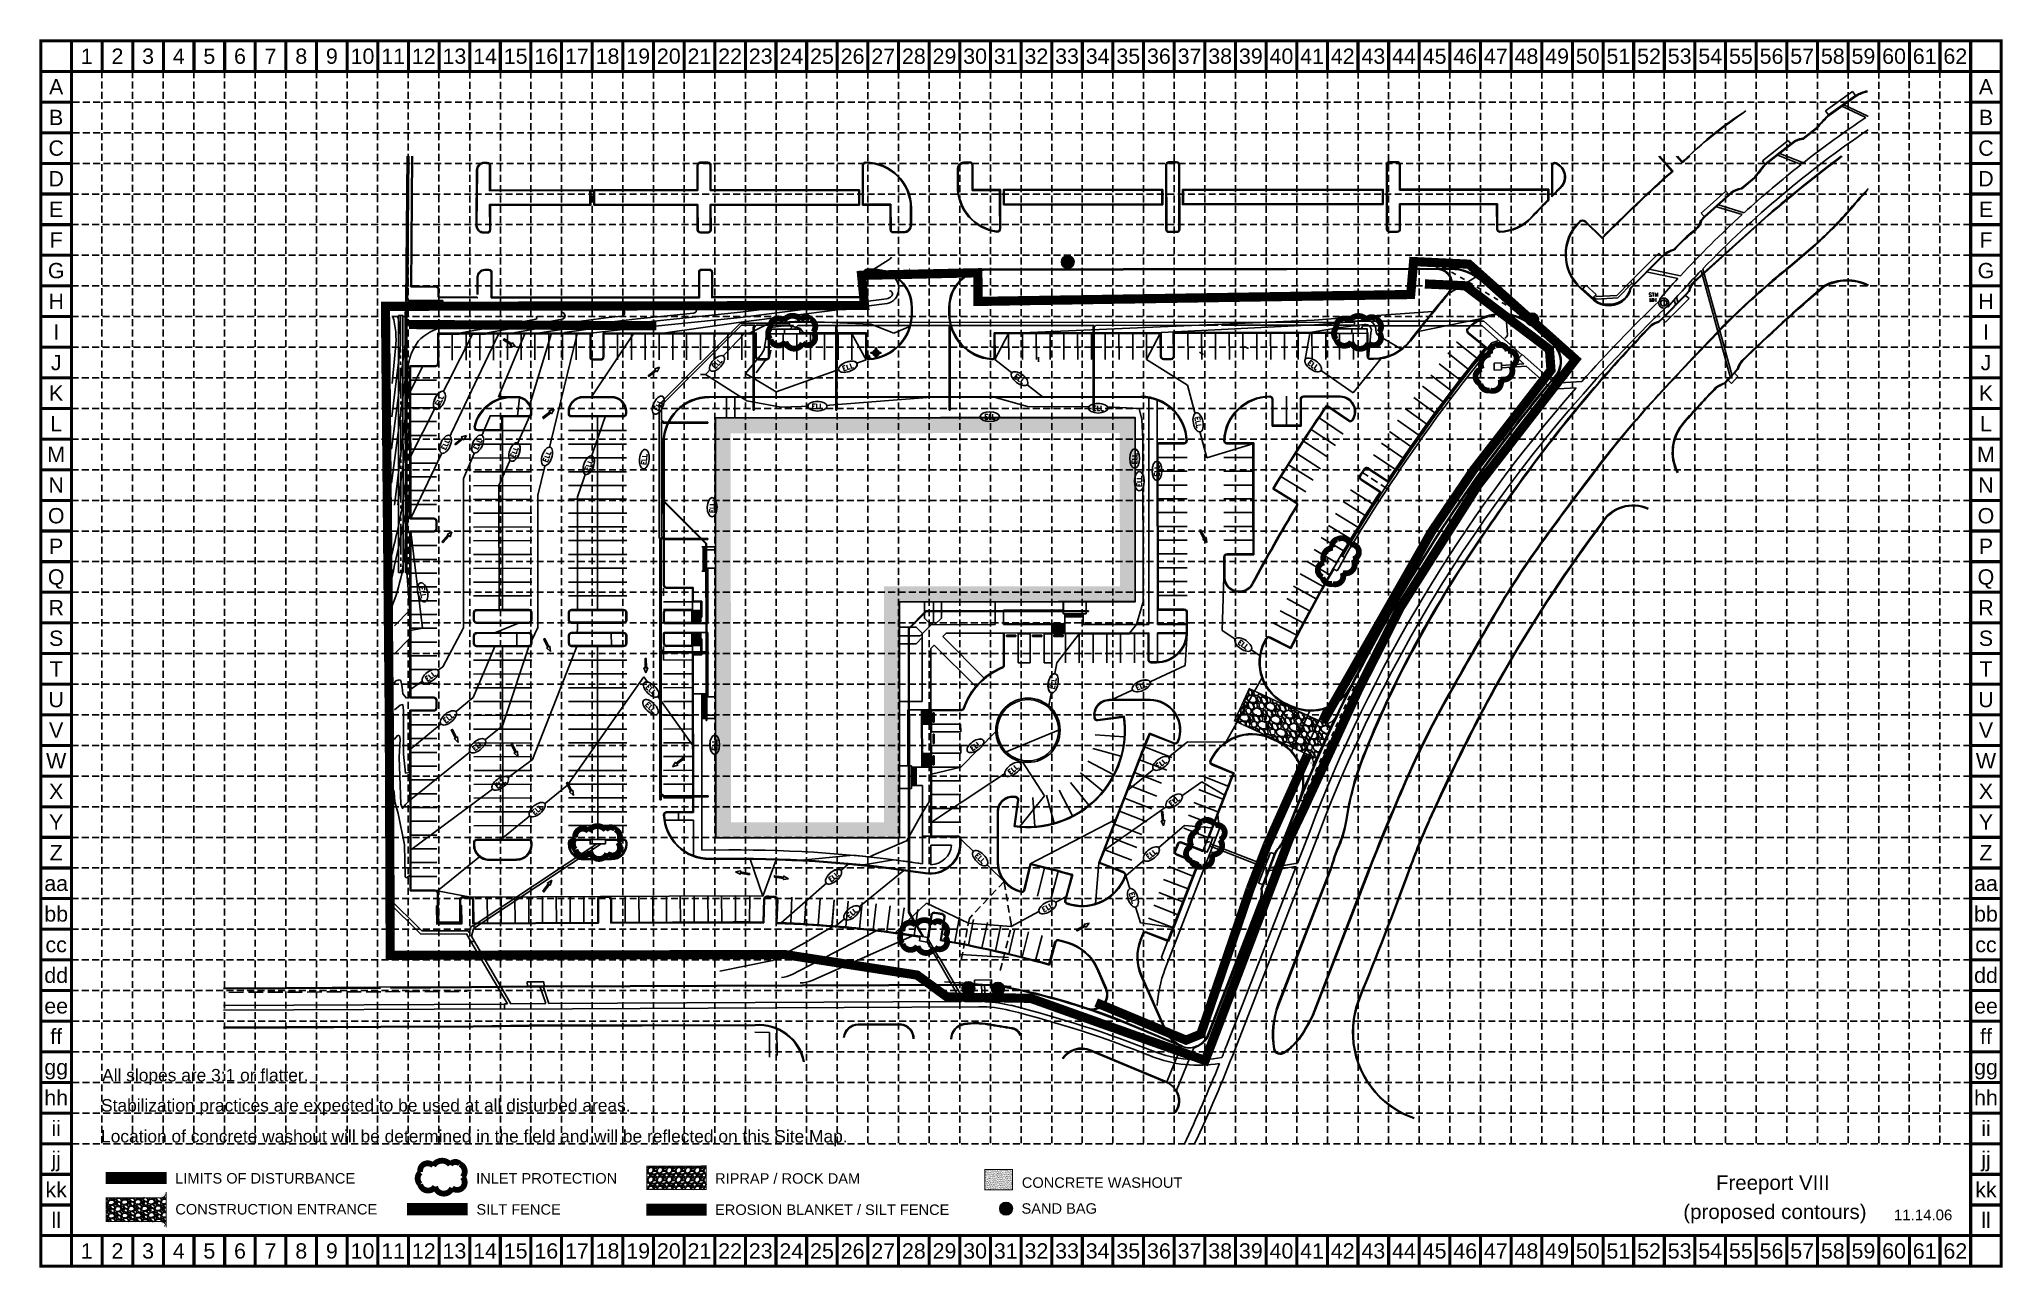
# Model space of a CAD drawing. Header units: feet. Extents: x -4510 to -3228, y -2167 to -1365.
import ezdxf
from ezdxf.enums import TextEntityAlignment as Align

# ---------------------------------------------------------------- set-up
doc = ezdxf.new("R2010")
doc.units = ezdxf.units.FT
doc.header["$LTSCALE"] = 40
doc.header["$MEASUREMENT"] = 0
for name, pattern in [('ACAD_ISO02W100', [15, 12, -3]), ('DITCH', [0.85, 0.5, -0.05, 0.05, -0.05, 0.05, -0.05, 0.05, -0.05]), ('ESMT', [0.32, 0.24, -0.08]), ('HIDDEN', [0.375, 0.25, -0.125]), ('HIDDEN2', [0.1875, 0.125, -0.0625]), ('SAWCUT', [0.16, 0.08, -0.08])]:
    doc.linetypes.add(name, pattern=pattern)
doc.layers.get('0').update_dxf_attribs({"linetype": 'CONTINUOUS'})
for name, color, linetype in [('BASE', 7, 'CONTINUOUS'), ('E-ESMT', 2, 'ESMT'), ('E-PVMT', 1, 'CONTINUOUS'), ('E-STORM', 11, 'CONTINUOUS'), ('ESAN', 1, 'CONTINUOUS'), ('GRID', 254, 'HIDDEN'), ('INLET PROTECTION', 5, 'CONTINUOUS'), ('LEGEND', 7, 'CONTINUOUS'), ('LIMITS OF DISTURBANCE', 1, 'HIDDEN'), ('P-BLDG', 7, 'CONTINUOUS'), ('P-BLDG-H', 15, 'CONTINUOUS'), ('P-DEMO-SAWCUT', 2, 'SAWCUT'), ('P-PVMT', 3, 'CONTINUOUS'), ('P-STORM', 3, 'CONTINUOUS'), ('P-STRIPE', 1, 'CONTINUOUS'), ('P-UTIL', 3, 'CONTINUOUS'), ('PC', 43, 'CONTINUOUS'), ('SILT FENCE', 200, 'CONTINUOUS')]:
    doc.layers.add(name, color=color, linetype=linetype)
doc.styles.add("L200'", font='ARIAL.TTF', dxfattribs={"height": 0.001969})
doc.styles.add('L60', font='simplex', dxfattribs={"height": 2.4})
doc.styles.add('L80', font='simplex', dxfattribs={"height": 3.2})
doc.styles.get("Standard").update_dxf_attribs({"font": 'ARIAL.TTF'})

msp = doc.modelspace()

# ---------------------------------------------------------------- texts
at = {"insert": (-3415.5, -2106.2), "char_height": 9.569, "width": 117.534, "attachment_point": 1}
msp.add_mtext('Freeport VIII', dxfattribs=at)
msp.add_mtext('Freeport VIII', dxfattribs=at)
at = {"layer": 'BASE'}
for s, p in [('1', (-4479.2, -1375.6)), ('2', (-4459.2, -1375.6)), ('3', (-4439.2, -1375.6)), ('4', (-4419.2, -1375.6)), ('5', (-4399.2, -1375.6)), ('6', (-4379.2, -1375.6)), ('7', (-4359.2, -1375.6)), ('8', (-4339.2, -1375.6)), ('9', (-4319.2, -1375.6)), ('10', (-4299.2, -1375.6)), ('11', (-4279.2, -1375.6)), ('12', (-4259.2, -1375.6)), ('13', (-4239.2, -1375.6)), ('14', (-4219.2, -1375.6)), ('15', (-4199.2, -1375.6)), ('16', (-4179.2, -1375.6)), ('17', (-4159.2, -1375.6)), ('18', (-4139.2, -1375.6)), ('19', (-4119.2, -1375.6)), ('20', (-4099.2, -1375.6)), ('21', (-4079.2, -1375.6)), ('22', (-4059.2, -1375.6)), ('23', (-4039.2, -1375.6)), ('24', (-4019.2, -1375.6)), ('25', (-3999.2, -1375.6)), ('26', (-3979.2, -1375.6)), ('27', (-3959.2, -1375.6)), ('28', (-3939.2, -1375.6)), ('29', (-3919.2, -1375.6)), ('30', (-3899.2, -1375.6)), ('31', (-3879.2, -1375.6)), ('32', (-3859.2, -1375.6)), ('33', (-3839.2, -1375.6)), ('34', (-3819.2, -1375.6)), ('35', (-3799.2, -1375.6)), ('36', (-3779.2, -1375.6)), ('37', (-3759.2, -1375.6)), ('38', (-3739.2, -1375.6)), ('39', (-3719.2, -1375.6)), ('40', (-3699.2, -1375.6)), ('41', (-3679.2, -1375.6)), ('42', (-3659.2, -1375.6)), ('43', (-3639.2, -1375.6)), ('44', (-3619.2, -1375.6)), ('45', (-3599.2, -1375.6)), ('46', (-3579.2, -1375.6)), ('47', (-3559.2, -1375.6)), ('48', (-3539.2, -1375.6)), ('49', (-3519.2, -1375.6)), ('50', (-3499.2, -1375.6)), ('51', (-3479.2, -1375.6)), ('52', (-3459.2, -1375.6)), ('53', (-3439.2, -1375.6)), ('54', (-3419.2, -1375.6)), ('55', (-3399.2, -1375.6)), ('56', (-3379.2, -1375.6)), ('57', (-3359.2, -1375.6)), ('58', (-3339.2, -1375.6)), ('59', (-3319.2, -1375.6)), ('60', (-3299.2, -1375.6)), ('61', (-3279.2, -1375.6)), ('62', (-3259.2, -1375.6)), ('A', (-4499.2, -1395.6)), ('A', (-3239.2, -1395.6)), ('B', (-4499.2, -1415.6)), ('B', (-3239.2, -1415.6)), ('C', (-4499.2, -1435.6)), ('C', (-3239.2, -1435.6)), ('D', (-4499.2, -1455.6)), ('D', (-3239.2, -1455.6)), ('E', (-4499.2, -1475.6)), ('E', (-3239.2, -1475.6)), ('F', (-4499.2, -1495.6)), ('F', (-3239.2, -1495.6)), ('G', (-4499.2, -1515.6)), ('G', (-3239.2, -1515.6)), ('H', (-4499.2, -1535.6)), ('H', (-3239.2, -1535.6)), ('I', (-4499.2, -1555.6)), ('I', (-3239.2, -1555.6)), ('J', (-4499.2, -1575.6)), ('J', (-3239.2, -1575.6)), ('K', (-4499.2, -1595.6)), ('K', (-3239.2, -1595.6)), ('L', (-4499.2, -1615.6)), ('L', (-3239.2, -1615.6)), ('M', (-4499.2, -1635.6)), ('M', (-3239.2, -1635.6)), ('N', (-4499.2, -1655.6)), ('N', (-3239.2, -1655.6)), ('O', (-4499.2, -1675.6)), ('O', (-3239.2, -1675.6)), ('P', (-4499.2, -1695.6)), ('P', (-3239.2, -1695.6)), ('Q', (-4499.2, -1715.6)), ('Q', (-3239.2, -1715.6)), ('R', (-4499.2, -1735.6)), ('R', (-3239.2, -1735.6)), ('S', (-4499.2, -1755.6)), ('S', (-3239.2, -1755.6)), ('T', (-4499.2, -1775.6)), ('T', (-3239.2, -1775.6)), ('U', (-4499.2, -1795.6)), ('U', (-3239.2, -1795.6)), ('V', (-4499.2, -1815.6)), ('V', (-3239.2, -1815.6)), ('W', (-4499.2, -1835.6)), ('W', (-3239.2, -1835.6)), ('X', (-4499.2, -1855.6)), ('X', (-3239.2, -1855.6)), ('Y', (-4499.2, -1875.6)), ('Y', (-3239.2, -1875.6)), ('Z', (-4499.2, -1895.6)), ('Z', (-3239.2, -1895.6)), ('aa', (-4499.2, -1915.6)), ('aa', (-3239.2, -1915.6)), ('bb', (-4499.2, -1935.6)), ('bb', (-3239.2, -1935.6)), ('cc', (-4499.2, -1955.6)), ('cc', (-3239.2, -1955.6)), ('dd', (-4499.2, -1975.6)), ('dd', (-3239.2, -1975.6)), ('ee', (-4499.2, -1995.6)), ('ee', (-3239.2, -1995.6)), ('ff', (-4499.2, -2015.6)), ('ff', (-3239.2, -2015.6)), ('gg', (-4499.2, -2035.6)), ('gg', (-3239.2, -2035.6)), ('hh', (-4499.2, -2055.6)), ('hh', (-3239.2, -2055.6)), ('ii', (-4499.2, -2075.6)), ('ii', (-3239.2, -2075.6)), ('jj', (-4499.2, -2095.6)), ('jj', (-3239.2, -2095.6)), ('kk', (-4499.2, -2115.6)), ('kk', (-3239.2, -2115.6)), ('ll', (-4499.2, -2135.6)), ('ll', (-3239.2, -2135.6)), ('1', (-4479.2, -2155.6)), ('2', (-4459.2, -2155.6)), ('3', (-4439.2, -2155.6)), ('4', (-4419.2, -2155.6)), ('5', (-4399.2, -2155.6)), ('6', (-4379.2, -2155.6)), ('7', (-4359.2, -2155.6)), ('8', (-4339.2, -2155.6)), ('9', (-4319.2, -2155.6)), ('10', (-4299.2, -2155.6)), ('11', (-4279.2, -2155.6)), ('12', (-4259.2, -2155.6)), ('13', (-4239.2, -2155.6)), ('14', (-4219.2, -2155.6)), ('15', (-4199.2, -2155.6)), ('16', (-4179.2, -2155.6)), ('17', (-4159.2, -2155.6)), ('18', (-4139.2, -2155.6)), ('19', (-4119.2, -2155.6)), ('20', (-4099.2, -2155.6)), ('21', (-4079.2, -2155.6)), ('22', (-4059.2, -2155.6)), ('23', (-4039.2, -2155.6)), ('24', (-4019.2, -2155.6)), ('25', (-3999.2, -2155.6)), ('26', (-3979.2, -2155.6)), ('27', (-3959.2, -2155.6)), ('28', (-3939.2, -2155.6)), ('29', (-3919.2, -2155.6)), ('30', (-3899.2, -2155.6)), ('31', (-3879.2, -2155.6)), ('32', (-3859.2, -2155.6)), ('33', (-3839.2, -2155.6)), ('34', (-3819.2, -2155.6)), ('35', (-3799.2, -2155.6)), ('36', (-3779.2, -2155.6)), ('37', (-3759.2, -2155.6)), ('38', (-3739.2, -2155.6)), ('39', (-3719.2, -2155.6)), ('40', (-3699.2, -2155.6)), ('41', (-3679.2, -2155.6)), ('42', (-3659.2, -2155.6)), ('43', (-3639.2, -2155.6)), ('44', (-3619.2, -2155.6)), ('45', (-3599.2, -2155.6)), ('46', (-3579.2, -2155.6)), ('47', (-3559.2, -2155.6)), ('48', (-3539.2, -2155.6)), ('49', (-3519.2, -2155.6)), ('50', (-3499.2, -2155.6)), ('51', (-3479.2, -2155.6)), ('52', (-3459.2, -2155.6)), ('53', (-3439.2, -2155.6)), ('54', (-3419.2, -2155.6)), ('55', (-3399.2, -2155.6)), ('56', (-3379.2, -2155.6)), ('57', (-3359.2, -2155.6)), ('58', (-3339.2, -2155.6)), ('59', (-3319.2, -2155.6)), ('60', (-3299.2, -2155.6)), ('61', (-3279.2, -2155.6)), ('62', (-3259.2, -2155.6))]:
    msp.add_text(s, height=10, dxfattribs=at).set_placement(p, align=Align.MIDDLE_CENTER)
at = {"layer": 'BASE', "color": 7, "style": "L200'"}
for s, p in [('All slopes are 3:1 or flatter.', (-4469.2, -2044.9)), ('Stabilization practices are expected to be used at all disturbed areas.', (-4469.9, -2064.6)), ('Location of concrete washout will be determined in the field and will be reflected on this Site Map.', (-4469.9, -2084.8))]:
    msp.add_text(s, height=8.111, dxfattribs=at).set_placement(p)
at = {"layer": 'BASE'}
msp.add_text('11.14.06', height=7, dxfattribs=at).set_placement((-3280.2, -2135.6), align=Align.CENTER)
at = {"layer": 'ESAN', "color": 7, "style": 'L60'}
for s, p in [('STM', (-3459.4, -1532.6)), ('MH', (-3459.1, -1535.9))]:
    msp.add_text(s, height=2.4, dxfattribs=at).set_placement(p)
at = {"layer": 'LEGEND', "style": "L200'"}
for s, p in [('LIMITS OF DISTURBANCE', (-4421.5, -2111.6)), ('INLET PROTECTION', (-4225, -2111.6)), ('RIPRAP / ROCK DAM', (-4069, -2111.7)), ('CONCRETE WASHOUT', (-3868.7, -2114.4)), ('CONSTRUCTION ENTRANCE', (-4421.4, -2131.8)), ('SILT FENCE', (-4224.8, -2131.9)), ('EROSION BLANKET / SILT FENCE', (-4069, -2132.1)), ('SAND BAG', (-3868.9, -2131.3))]:
    msp.add_text(s, height=6.82, dxfattribs=at).set_placement(p)
at = {"layer": 'PC', "color": 7, "insert": (-3436.8, -2125.2), "char_height": 9.569, "width": 176.988, "attachment_point": 1}
msp.add_mtext('(proposed contours)', dxfattribs=at)

# ---------------------------------------------------------------- blocks, each defined once
blk = doc.blocks.new('A$C3E152A45')
at = {"layer": 'INLET PROTECTION'}
h = blk.add_hatch(dxfattribs=at)
h.set_pattern_fill('ANSI31', color=3, style=0)
h.set_pattern_definition([(45, (3870.16444, 1993.39879), (-0.0883883476, 0.0883883476), [])])
edge = h.paths.add_edge_path()
edge.add_arc((4.1, 4.1), 4.11, 0, 360)
at = {"layer": 'INLET PROTECTION', "color": 3}
blk.add_circle((4.1, 4.1), 4.11, dxfattribs=at)

# ---------------------------------------------------------------- hatches: boundary and pattern name
at = {"layer": 'BASE'}
h = msp.add_hatch(dxfattribs=at)
h.set_pattern_fill('AR-SAND', color=30, scale=0.527488, style=0)
h.set_pattern_definition([(37.5, (-3446.4631, -2155.2925), (-0.0332282, 1.0163763), [0, -0.8017817, 0, -0.8967295, 0, -0.8571679]), (7.5, (-3446.4631, -2155.2925), (0.933536, 1.488648), [0, -0.4325401, 0, -0.7226585, 0, -0.2769312]), (327.5, (-3447.1119, -2155.2925), (1.6426723, 0.002985), [0, -0.263744, 0, -0.9494783, 0, -1.2395967]), (317.5, (-3447.1119, -2155.2925), (1.5856955, 0.4629633), [0, -0.131872, 0, -0.6224358, 0, -0.7121087])])
h.paths.add_polyline_path([(-3874.8, -2115.7), (-3874.8, -2102.5), (-3892.8, -2102.5), (-3892.8, -2115.7)])
at = {"layer": 'INLET PROTECTION'}
h = msp.add_hatch(dxfattribs=at)
h.set_pattern_fill('ANSI31', color=3, style=0)
h.set_pattern_definition([(45, (27.30652, 479.35356), (-0.0883883476, 0.0883883476), [])])
edge = h.paths.add_edge_path()
edge.add_arc((-3838.7, -1509.9), 4.11, 0, 360)
h = msp.add_hatch(dxfattribs=at)
h.set_pattern_fill('ANSI31', color=3, style=0)
h.set_pattern_definition([(45, (330.57465, 441.84888), (-0.0883883476, 0.0883883476), [])])
edge = h.paths.add_edge_path()
edge.add_arc((-3535.5, -1547.4), 4.11, 0, 360)
h = msp.add_hatch(dxfattribs=at)
h.set_pattern_fill('ANSI31', color=3, style=0)
h.set_pattern_definition([(45, (-37.52215, 5.32413), (-0.0883883476, 0.0883883476), [])])
edge = h.paths.add_edge_path()
edge.add_arc((-3903.6, -1984), 4.11, 0, 360)
h = msp.add_hatch(dxfattribs=at)
h.set_pattern_fill('ANSI31', color=3, style=0)
h.set_pattern_definition([(45, (-18.25212, 4.87176), (-0.0883883476, 0.0883883476), [])])
edge = h.paths.add_edge_path()
edge.add_arc((-3884.3, -1984.4), 4.11, 0, 360)
at = {"layer": 'LEGEND'}
h = msp.add_hatch(dxfattribs=at)
h.set_pattern_fill('GRAVEL', color=4, scale=9.241737, angle=-67.5513, style=0)
h.set_pattern_definition([(160.4615327, (-17807.3476, -1760.9416), (-105.10486831, 36.57011797), [1.2433463, -123.09151]), (117.4184327, (-17808.51933, -1760.5258), (50.889562869, -98.967976062), [2.1336214, -211.2284505]), (64.9591327, (-17809.50183, -1758.63185), (-58.665464964, -124.233282449), [1.504444, -148.940131]), (199.7224327, (-17813.0135, -1756.18296), (174.357264806, 62.038989674), [1.9429643, -192.3534316]), (225.2824327, (-17814.8425, -1756.83864), (84.851797294, 85.055356945), [1.9052303, -188.61806]), (289.7224327, (-17816.18304, -1758.19246), (-62.038989674, 174.357264806), [1.9429643, -192.3534316]), (330.1429327, (-17815.52736, -1760.02145), (-131.291311838, 75.74828052), [2.569471, -254.377419]), (4.7040327, (-17813.29893, -1761.30063), (212.614218183, 17.848408753), [2.425845, -240.1587474]), (53.8783327, (-17810.88126, -1761.1017), (82.806149216, 114.208594887), [1.9495444, -193.0051127]), (107.6851327, (-17809.732, -1759.5269), (30.2778649, -97.484538458), [2.225706, -109.0595495]), (154.8461327, (-17810.40813, -1757.4064), (-136.303720702, 63.677843375), [2.8783205, -284.953946]), (71.262833, (-17809.6052, -1764.67425), (26.54531541, 80.96401623), [0.982406, -97.2586]), (103.9179327, (-17809.2896, -1763.7439), (28.794339474, -118.096417693), [1.869021, -185.0335414]), (157.448733, (-17809.739, -1761.93), (-8.5414155, -3.5290195), [1.306976, -11.762809]), (135.647333, (-17808.9612, -1760.9084), (34.72792804, -35.64902076), [0.703832, -69.67914]), (224.250133, (-17809.4645, -1760.4163), (22.09522297, 19.12846822), [0.995363, -48.7729165]), (323.412533, (-17810.1775, -1761.1109), (27.66989516, -18.56617629), [1.616648, -52.271478]), (94.013833, (-17808.8794, -1762.0745), (-1.483361, -20.61184225), [1.1689966, -28.0559454]), (308.8382327, (-17811.51134, -1755.4623), (60.914367943, -74.82711836), [1.637636, -162.126362]), (2.7949327, (-17810.48434, -1756.7379), (-108.071616853, -4.653598673), [1.373886, -136.014416]), (225.647333, (-17807.1711, -1761.3687), (35.64902076, 34.72792804), [1.407655, -68.975317]), (276.0592327, (-17808.1552, -1762.37524), (-9.66601509, 96.00117716), [1.637636, -162.126362]), (271.892733, (-17816.807, -1757.6503), (-0.56230679, 49.76510287), [1.579228, -77.382211]), (227.2238327, (-17816.75486, -1759.2287), (76.310506793, 81.526211987), [1.3232134, -130.9983244]), (359.250133, (-17815.6773, -1764.9831), (49.76510362, 0.56225381), [1.407655, -68.975317]), (309.8027327, (-17814.2697, -1765.00155), (-80.042850646, 96.92233082), [1.5492016, -153.370546]), (1.892733, (-17817.4065, -1760.7978), (-49.76510287, -0.56230679), [0.789614, -78.171825]), (33.758633, (-17815.889, -1764.4706), (30.636648, 22.65746883), [0.471236, -46.652557]), (98.412533, (-17815.4972, -1764.2088), (2.04566075, -29.15325488), [1.9052303, -36.199422]), (118.4577327, (-17815.77594, -1762.32404), (43.831589948, -81.885110887), [1.765634, -174.797504]), (236.138833, (-17810.9462, -1761.4285), (13.55379893, 15.5994595), [1.332862, -31.988693]), (285.6059327, (-17811.68887, -1762.5353), (42.910416041, -152.2620788265), [2.327014, -230.373984]), (353.394133, (-17811.06285, -1764.7765), (-73.90596717, 9.462521837), [0.951492, -94.1980137]), (22.44873, (-17810.118, -1764.886), (5.0123945, 12.070431), [0.554504, -8.687233]), (52.7051327, (-17815.5903, -1762.04734), (-45.673855805, -58.868745217), [1.283899, -127.1064163]), (340.4615327, (-17814.81234, -1761.02596), (105.10486831, -36.57011797), [2.4866927, -121.8481636]), (292.44873, (-17812.469, -1761.858), (12.070431, -5.0123945), [2.4028517, -6.8388855]), (257.7535327, (-17811.5513, -1764.0784), (24.499800327, 110.11723896), [1.461248, -144.6634434]), (186.503333, (-17811.8612, -1765.5064), (-37.69467066, -5.574662), [1.3456154, -65.9352474]), (140.0947327, (-17813.1982, -1765.6588), (-152.465529209, 126.996598275), [2.1908924, -216.898709]), (107.8748327, (-17814.87886, -1764.25328), (-37.335872364, 114.567372475), [2.3178184, -229.463775])])
edge = h.paths.add_edge_path()
edge.add_line((-3678.9, -1839.2), (-3664.4, -1807.7))
edge.add_arc((-3669.7, -1805.3), 5.78, 245.3418, 335.3027, ccw=False)
edge.add_line((-3672.1, -1810.6), (-3720.2, -1788.5))
edge.add_line((-3720.2, -1788.5), (-3729.9, -1809.5))
edge.add_line((-3729.9, -1809.5), (-3681.8, -1831.6))
edge.add_arc((-3684.2, -1836.8), 5.78, -24.6973, 65.3418, ccw=False)
at = {"layer": 'LEGEND', "linetype": 'ACAD_ISO02W100'}
h = msp.add_hatch(dxfattribs=at)
h.set_pattern_fill('GRAVEL', color=2, scale=6.09444, style=0)
h.set_pattern_definition([(228.0128, (-4547.2665, -2423.1883), (-48.75550923, -54.84996818), [0.81992, -81.17238]), (184.9697, (-4547.815, -2423.79775), (73.13328641, 6.09438702), [1.40701, -139.294064]), (132.5104, (-4549.21673, -2423.91964), (60.94434343, -67.03889286), [0.9921, -98.21819]), (267.2737, (-4551.59356, -2425.44325), (6.09441573, 121.8888018), [1.281283, -126.84698]), (292.8337, (-4551.6545, -2426.72308), (-30.47226037, 73.13325813), [1.2564, -124.3837]), (357.2737, (-4551.16695, -2427.88103), (-121.8888018, 6.09441573), [1.281283, -126.84698]), (37.6942, (-4549.88712, -2427.94197), (-79.22776477, -60.944341525), [1.69443, -167.74854]), (72.2553, (-4548.54634, -2426.90591), (42.66114559, 134.07765703), [1.599717, -158.372074]), (121.4296, (-4548.05878, -2425.3823), (-48.75557018, 79.22768975), [1.28562, -127.27673]), (175.2364, (-4548.72917, -2424.2853), (67.03884577, -6.0943884), [1.467736, -71.91904]), (222.3974, (-4550.19184, -2424.16342), (-73.1333248, -67.038791744), [1.8981, -187.912154]), (138.8141, (-4545.56006, -2425.5042), (-42.66109796, 36.5666236), [0.647845, -64.136936]), (171.4692, (-4546.04762, -2425.07758), (79.22770955, -12.1889282), [1.23252, -122.0199]), (225, (-4547.2665, -2424.8947), (-7e-16, -6.094442), [0.86188, -7.756954]), (203.1986, (-4547.6931, -2424.1634), (30.4721984, 12.1888881), [0.46414, -45.94973]), (291.8014, (-4548.1197, -2424.3462), (-6.0944395, 18.2833217), [0.65639, -32.163176]), (30.9638, (-4547.876, -2424.9557), (18.283308, 12.1888951), [1.066094, -34.47029]), (161.5651, (-4546.9618, -2424.4072), (12.1888826, -6.09443), [0.77089, -18.50142]), (16.3895, (-4551.6545, -2424.34625), (60.9444134, 18.28327557), [1.079935, -106.913816]), (70.3462, (-4550.61845, -2424.04153), (-24.37773104, -67.03885302), [0.906006, -89.69436]), (293.1986, (-4546.9618, -2423.1883), (-12.1888881, 30.4721984), [0.928275, -45.485597]), (343.6105, (-4546.59612, -2424.04153), (-60.9444134, 18.28327557), [1.079935, -106.913816]), (339.444, (-4551.6545, -2428.1248), (-30.4722112, 12.1888556), [1.04142, -51.0295]), (294.7751, (-4550.6794, -2428.49047), (-30.4721524, 67.03886085), [0.87259, -86.38651]), (66.8014, (-4546.90084, -2429.28275), (12.1888881, 30.4721984), [0.928275, -45.485597]), (17.354, (-4546.53517, -2428.42952), (-79.2277323, -24.3777265), [1.021617, -101.139816]), (69.444, (-4549.8871, -2429.28275), (-12.1888556, -30.4722112), [0.52071, -51.55021]), (101.3099, (-4547.2665, -2429.2827), (-6.0944256, 24.3777646), [0.310755, -30.76491]), (165.9638, (-4547.3275, -2428.978), (18.2833233, -6.094428), [1.2564, -23.871617]), (186.009, (-4548.54634, -2428.6733), (60.94439848, 6.09443584), [1.164343, -115.26977]), (303.6901, (-4547.876, -2425.5042), (-6.094448, 12.1888773), [0.87895, -21.09486]), (353.1572, (-4547.3884, -2426.23553), (103.60547613, -12.18892874), [1.534543, -151.919537]), (60.9454, (-4545.8648, -2426.41836), (-24.37776017, -42.66108234), [0.62746, -62.11864]), (90, (-4545.56, -2425.87), (-6.09444, 6.09444), [0.365666, -5.728774]), (120.2564, (-4548.66823, -2428.49047), (24.37772884, -42.66109497), [0.846664, -83.82]), (48.0128, (-4549.09484, -2427.75914), (48.75550923, 54.84996818), [1.639843, -80.35246]), (0, (-4547.998, -2426.54), (6.09444, 6.09444), [1.584554, -4.509886]), (325.3048, (-4546.4133, -2426.54025), (-60.944365, 42.66113247), [0.963616, -95.39794]), (254.0546, (-4545.621, -2427.08875), (-6.0944393, -24.3777608), [0.88736, -43.48083]), (207.646, (-4545.86479, -2427.94197), (-115.79433445, -60.94444701), [1.44478, -143.0333]), (175.4261, (-4547.14462, -2428.61236), (-79.2277234, 6.09440832), [1.52848, -151.3193])])
h.paths.add_polyline_path([(-4113.6, -2115.4), (-4074.8, -2115.5), (-4074.8, -2100.2), (-4113.6, -2100.3)])
at = {"layer": 'LEGEND'}
h = msp.add_hatch(dxfattribs=at)
h.set_pattern_fill('GRAVEL', color=4, scale=6.161158, angle=-43.9343, style=0)
h.set_pattern_definition([(184.078545, (-13078.31703, -5865.8575), (-73.96829782, -5.733388968), [0.8288976, -82.0610066]), (141.0354448, (-13079.14383, -5865.91644), (57.5172712175, -46.860909064), [1.4224142, -140.818967]), (88.576145, (-13080.2498, -5865.02197), (-2.654263551, -91.553733436), [1.0029626, -99.2934208]), (223.339445, (-13083.0489, -5864.46402), (89.933091817, 84.462693335), [1.2953096, -128.235621]), (248.899445, (-13083.99097, -5865.353), (29.113309371, 74.616576914), [1.2701535, -125.7453734]), (313.339445, (-13084.44823, -5866.538), (-84.462693335, 89.933091817), [1.2953096, -128.235621]), (353.7599448, (-13083.55924, -5867.48008), (-100.4274748735, 11.203882652), [1.7129806, -169.584946]), (28.3210448, (-13081.8564, -5867.66627), (125.1040092646, 67.687490776), [1.61723, -160.1058316]), (77.495345, (-13080.43275, -5866.89904), (20.077499597, 91.877873086), [1.2996963, -128.670075]), (131.302145, (-13080.15134, -5865.63017), (44.530846384, -51.45976945), [1.483804, -72.7063663]), (178.4631448, (-13081.1307, -5864.51548), (-100.2654194256, 2.4921892057), [1.9188804, -189.9692975]), (94.879845, (-13078.69913, -5868.74045), (-5.409274737, 56.544928547), [0.6549373, -64.8390665]), (127.534945, (-13078.75484, -5868.08788), (49.12970154, -64.446328462), [1.246014, -123.3556943]), (181.065745, (-13079.514, -5867.1), (-4.274813, -4.4368757), [0.871317, -7.8418727]), (159.264345, (-13079.3116, -5866.26815), (30.733999534, -12.50030277), [0.4692215, -46.45276]), (247.867145, (-13079.7504, -5866.102), (8.38756231, 17.58543553), [0.6635752, -32.5152776]), (347.029545, (-13080.0004, -5866.7167), (21.86024824, -3.95066694), [1.0777652, -34.847652]), (117.630845, (-13078.9501, -5866.9586), (4.59894573, -12.9864925), [0.779331, -18.7039636]), (332.455245, (-13082.3238, -5863.62263), (57.193157022, -29.437535684), [1.0917572, -108.0842412]), (26.411945, (-13081.3558, -5864.1275), (-64.770414021, -31.706400698), [0.915924, -90.6762772]), (249.264345, (-13078.0952, -5866.0712), (12.50030277, 30.733999534), [0.9384368, -45.9835446]), (299.676245, (-13078.42744, -5866.94888), (-31.544349183, 56.058717002), [1.0917572, -108.0842412]), (295.509745, (-13084.9742, -5866.3735), (-13.634773584, 30.247797264), [1.0528187, -51.5881406]), (250.840845, (-13084.52076, -5867.32367), (24.838606248, 70.179657949), [0.8821423, -87.3322163]), (22.867145, (-13082.3256, -5870.55085), (30.24781187, 13.634741425), [0.9384368, -45.9835446]), (333.419745, (-13081.46094, -5870.18618), (-74.778598588, 37.825087713), [1.032801, -102.2470307]), (25.509745, (-13084.4997, -5868.4562), (-30.247797264, -13.634773584), [0.5264093, -52.11455]), (57.375645, (-13082.5918, -5870.2944), (12.66238616, 22.02230225), [0.3141575, -31.1017047]), (122.029545, (-13082.4225, -5870.0298), (9.03582204, -17.26130313), [1.2701535, -24.132948]), (142.074745, (-13083.0961, -5868.95297), (48.64355102, -38.311244573), [1.1770893, -116.5316695]), (259.755845, (-13080.3851, -5867.116), (4.11274124, 13.1485641), [0.8885745, -21.325795]), (309.2229448, (-13080.54317, -5867.99043), (66.877203299, -81.545580249), [1.5513426, -153.582656]), (17.011145, (-13079.5622, -5869.19224), (-47.671180965, -13.958875156), [0.634328, -62.7986758]), (46.065745, (-13078.9556, -5869.0067), (-0.1620626, 8.711686), [0.3696695, -5.7914886]), (76.322145, (-13083.0566, -5868.73436), (-12.176217707, -48.15735616), [0.8559327, -84.737611]), (4.078545, (-13082.8542, -5867.9027), (73.96829782, 5.733388968), [1.657795, -81.232109]), (316.065745, (-13081.2006, -5867.785), (8.711686, 0.1620626), [1.601901, -4.559257]), (281.370545, (-13080.047, -5868.89624), (-14.444999211, 73.806250947), [0.9741653, -96.4422956]), (210.120345, (-13079.85495, -5869.8513), (-21.53612116, -13.47268668), [0.897077, -43.9568316]), (163.7117448, (-13080.6309, -5870.30146), (-127.048743677, 36.8526267005), [1.460595, -144.5991394]), (131.4918448, (-13082.03287, -5869.8918), (-53.40457936, 60.009405683), [1.5452123, -152.97585])])
edge = h.paths.add_edge_path()
edge.add_line((-4427.3, -2140.2), (-4427.3, -2117.1))
edge.add_arc((-4431.2, -2117.1), 3.85, -89.9609, 0, ccw=False)
edge.add_line((-4431.2, -2121), (-4466.5, -2121))
edge.add_line((-4466.5, -2121), (-4466.5, -2136.4))
edge.add_line((-4466.5, -2136.4), (-4431.2, -2136.4))
edge.add_arc((-4431.2, -2140.2), 3.85, 0, 90.0391, ccw=False)
at = {"layer": 'P-UTIL'}
for points in [[(-3967.3, -1569.6), (-3964, -1569.6), (-3964, -1569.1), (-3967.3, -1569.1)], [(-3963.7, -1569.3), (-3963.7, -1566.1), (-3964.2, -1566.1), (-3964.2, -1569.3)], [(-3963.7, -1572.6), (-3963.7, -1569.3), (-3964.2, -1569.3), (-3964.2, -1572.6)], [(-3964, -1569.6), (-3960.7, -1569.6), (-3960.7, -1569.1), (-3964, -1569.1)]]:
    msp.add_hatch(color=7, dxfattribs=at).paths.add_polyline_path(points)
h = msp.add_hatch(color=7, dxfattribs=at)
edge = h.paths.add_edge_path()
edge.add_arc((-3964, -1569.3), 2, 0, 360)

# ---------------------------------------------------------------- linework, layer by layer
at = {"layer": 'BASE', "color": 9}
msp.add_line((-3249.2, -1385.6), (-3249.2, -2145.6), dxfattribs=at)
at = {"layer": 'BASE', "const_width": 2}
for points in [[(-4489.2, -1385.6), (-4489.2, -1365.6)], [(-4469.2, -1385.6), (-4469.2, -1365.6)], [(-4449.2, -1385.6), (-4449.2, -1365.6)], [(-4429.2, -1385.6), (-4429.2, -1365.6)], [(-4409.2, -1385.6), (-4409.2, -1365.6)], [(-4389.2, -1385.6), (-4389.2, -1365.6)], [(-4369.2, -1385.6), (-4369.2, -1365.6)], [(-4349.2, -1385.6), (-4349.2, -1365.6)], [(-4329.2, -1385.6), (-4329.2, -1365.6)], [(-4309.2, -1385.6), (-4309.2, -1365.6)], [(-4289.2, -1385.6), (-4289.2, -1365.6)], [(-4269.2, -1385.6), (-4269.2, -1365.6)], [(-4249.2, -1385.6), (-4249.2, -1365.6)], [(-4229.2, -1385.6), (-4229.2, -1365.6)], [(-4209.2, -1385.6), (-4209.2, -1365.6)], [(-4189.2, -1385.6), (-4189.2, -1365.6)], [(-4169.2, -1385.6), (-4169.2, -1365.6)], [(-4149.2, -1385.6), (-4149.2, -1365.6)], [(-4129.2, -1385.6), (-4129.2, -1365.6)], [(-4109.2, -1385.6), (-4109.2, -1365.6)], [(-4089.2, -1385.6), (-4089.2, -1365.6)], [(-4069.2, -1385.6), (-4069.2, -1365.6)], [(-4049.2, -1385.6), (-4049.2, -1365.6)], [(-4029.2, -1385.6), (-4029.2, -1365.6)], [(-4009.2, -1385.6), (-4009.2, -1365.6)], [(-3989.2, -1385.6), (-3989.2, -1365.6)], [(-3969.2, -1385.6), (-3969.2, -1365.6)], [(-3949.2, -1385.6), (-3949.2, -1365.6)], [(-3929.2, -1385.6), (-3929.2, -1365.6)], [(-3909.2, -1385.6), (-3909.2, -1365.6)], [(-3889.2, -1385.6), (-3889.2, -1365.6)], [(-3869.2, -1385.6), (-3869.2, -1365.6)], [(-3849.2, -1385.6), (-3849.2, -1365.6)], [(-3829.2, -1385.6), (-3829.2, -1365.6)], [(-3809.2, -1385.6), (-3809.2, -1365.6)], [(-3789.2, -1385.6), (-3789.2, -1365.6)], [(-3769.2, -1385.6), (-3769.2, -1365.6)], [(-3749.2, -1385.6), (-3749.2, -1365.6)], [(-3729.2, -1385.6), (-3729.2, -1365.6)], [(-3709.2, -1385.6), (-3709.2, -1365.6)], [(-3689.2, -1385.6), (-3689.2, -1365.6)], [(-3669.2, -1385.6), (-3669.2, -1365.6)], [(-3649.2, -1385.6), (-3649.2, -1365.6)], [(-3629.2, -1385.6), (-3629.2, -1365.6)], [(-3609.2, -1385.6), (-3609.2, -1365.6)], [(-3589.2, -1385.6), (-3589.2, -1365.6)], [(-3569.2, -1385.6), (-3569.2, -1365.6)], [(-3549.2, -1385.6), (-3549.2, -1365.6)], [(-3529.2, -1385.6), (-3529.2, -1365.6)], [(-3509.2, -1385.6), (-3509.2, -1365.6)], [(-3489.2, -1385.6), (-3489.2, -1365.6)], [(-3469.2, -1385.6), (-3469.2, -1365.6)], [(-3449.2, -1385.6), (-3449.2, -1365.6)], [(-3429.2, -1385.6), (-3429.2, -1365.6)], [(-3409.2, -1385.6), (-3409.2, -1365.6)], [(-3389.2, -1385.6), (-3389.2, -1365.6)], [(-3369.2, -1385.6), (-3369.2, -1365.6)], [(-3349.2, -1385.6), (-3349.2, -1365.6)], [(-3329.2, -1385.6), (-3329.2, -1365.6)], [(-3309.2, -1385.6), (-3309.2, -1365.6)], [(-3289.2, -1385.6), (-3289.2, -1365.6)], [(-3269.2, -1385.6), (-3269.2, -1365.6)], [(-3249.2, -1385.6), (-3249.2, -1365.6)], [(-3229.2, -1385.6), (-3229.2, -1365.6)], [(-4489.2, -1385.6), (-4509.2, -1385.6)], [(-3229.2, -1385.6), (-3249.2, -1385.6)], [(-4489.2, -1405.6), (-4509.2, -1405.6)], [(-3229.2, -1405.6), (-3249.2, -1405.6)], [(-4489.2, -1425.6), (-4509.2, -1425.6)], [(-3229.2, -1425.6), (-3249.2, -1425.6)], [(-4489.2, -1445.6), (-4509.2, -1445.6)], [(-3229.2, -1445.6), (-3249.2, -1445.6)], [(-4489.2, -1465.6), (-4509.2, -1465.6)], [(-3229.2, -1465.6), (-3249.2, -1465.6)], [(-4489.2, -1485.6), (-4509.2, -1485.6)], [(-3229.2, -1485.6), (-3249.2, -1485.6)], [(-4489.2, -1505.6), (-4509.2, -1505.6)], [(-3229.2, -1505.6), (-3249.2, -1505.6)], [(-4489.2, -1525.6), (-4509.2, -1525.6)], [(-3229.2, -1525.6), (-3249.2, -1525.6)], [(-4489.2, -1545.6), (-4509.2, -1545.6)], [(-3229.2, -1545.6), (-3249.2, -1545.6)], [(-4489.2, -1565.6), (-4509.2, -1565.6)], [(-4489.2, -1585.6), (-4489.2, -1565.6)], [(-3229.2, -1565.6), (-3249.2, -1565.6)], [(-4489.2, -1585.6), (-4509.2, -1585.6)], [(-3229.2, -1585.6), (-3249.2, -1585.6)], [(-4489.2, -1605.6), (-4509.2, -1605.6)], [(-3229.2, -1605.6), (-3249.2, -1605.6)], [(-4489.2, -1625.6), (-4509.2, -1625.6)], [(-3229.2, -1625.6), (-3249.2, -1625.6)], [(-4489.2, -1645.6), (-4509.2, -1645.6)], [(-3229.2, -1645.6), (-3249.2, -1645.6)], [(-4489.2, -1665.6), (-4509.2, -1665.6)], [(-3229.2, -1665.6), (-3249.2, -1665.6)], [(-4489.2, -1685.6), (-4509.2, -1685.6)], [(-3229.2, -1685.6), (-3249.2, -1685.6)], [(-4489.2, -1705.6), (-4509.2, -1705.6)], [(-3229.2, -1705.6), (-3249.2, -1705.6)], [(-4489.2, -1725.6), (-4509.2, -1725.6)], [(-3229.2, -1725.6), (-3249.2, -1725.6)], [(-4489.2, -1745.6), (-4509.2, -1745.6)], [(-3229.2, -1745.6), (-3249.2, -1745.6)], [(-4489.2, -1765.6), (-4509.2, -1765.6)], [(-3229.2, -1765.6), (-3249.2, -1765.6)], [(-4489.2, -1785.6), (-4509.2, -1785.6)], [(-3229.2, -1785.6), (-3249.2, -1785.6)], [(-4489.2, -1805.6), (-4509.2, -1805.6)], [(-3229.2, -1805.6), (-3249.2, -1805.6)], [(-4489.2, -1825.6), (-4509.2, -1825.6)], [(-3229.2, -1825.6), (-3249.2, -1825.6)], [(-4489.2, -1845.6), (-4509.2, -1845.6)], [(-3229.2, -1845.6), (-3249.2, -1845.6)], [(-4489.2, -1865.6), (-4509.2, -1865.6)], [(-3229.2, -1865.6), (-3249.2, -1865.6)], [(-4489.2, -1885.6), (-4509.2, -1885.6)], [(-3229.2, -1885.6), (-3249.2, -1885.6)], [(-4489.2, -1905.6), (-4509.2, -1905.6)], [(-3229.2, -1905.6), (-3249.2, -1905.6)], [(-4489.2, -1925.6), (-4509.2, -1925.6)], [(-3229.2, -1925.6), (-3249.2, -1925.6)], [(-4489.2, -1945.6), (-4509.2, -1945.6)], [(-3229.2, -1945.6), (-3249.2, -1945.6)], [(-4489.2, -1965.6), (-4509.2, -1965.6)], [(-3229.2, -1965.6), (-3249.2, -1965.6)], [(-4489.2, -1985.6), (-4509.2, -1985.6)], [(-3229.2, -1985.6), (-3249.2, -1985.6)], [(-4489.2, -2005.6), (-4509.2, -2005.6)], [(-3229.2, -2005.6), (-3249.2, -2005.6)], [(-4489.2, -2025.6), (-4509.2, -2025.6)], [(-3229.2, -2025.6), (-3249.2, -2025.6)], [(-4489.2, -2045.6), (-4509.2, -2045.6)], [(-3229.2, -2045.6), (-3249.2, -2045.6)], [(-4489.2, -2065.6), (-4509.2, -2065.6)], [(-3229.2, -2065.6), (-3249.2, -2065.6)], [(-4489.2, -2085.6), (-4509.2, -2085.6)], [(-3229.2, -2085.6), (-3249.2, -2085.6)], [(-4489.2, -2105.6), (-4509.2, -2105.6)], [(-3229.2, -2105.6), (-3249.2, -2105.6)], [(-4489.2, -2125.6), (-4509.2, -2125.6)], [(-3229.2, -2125.6), (-3249.2, -2125.6)], [(-4489.2, -2145.6), (-4509.2, -2145.6)], [(-4489.2, -2165.6), (-4489.2, -2145.6)], [(-4469.2, -2165.6), (-4469.2, -2145.6)], [(-4449.2, -2165.6), (-4449.2, -2145.6)], [(-4429.2, -2165.6), (-4429.2, -2145.6)], [(-4409.2, -2165.6), (-4409.2, -2145.6)], [(-4389.2, -2165.6), (-4389.2, -2145.6)], [(-4369.2, -2165.6), (-4369.2, -2145.6)], [(-4349.2, -2165.6), (-4349.2, -2145.6)], [(-4329.2, -2165.6), (-4329.2, -2145.6)], [(-4309.2, -2165.6), (-4309.2, -2145.6)], [(-4289.2, -2165.6), (-4289.2, -2145.6)], [(-4269.2, -2165.6), (-4269.2, -2145.6)], [(-4249.2, -2165.6), (-4249.2, -2145.6)], [(-4229.2, -2165.6), (-4229.2, -2145.6)], [(-4209.2, -2165.6), (-4209.2, -2145.6)], [(-4189.2, -2165.6), (-4189.2, -2145.6)], [(-4169.2, -2165.6), (-4169.2, -2145.6)], [(-4149.2, -2165.6), (-4149.2, -2145.6)], [(-4129.2, -2165.6), (-4129.2, -2145.6)], [(-4109.2, -2165.6), (-4109.2, -2145.6)], [(-4089.2, -2165.6), (-4089.2, -2145.6)], [(-4069.2, -2165.6), (-4069.2, -2145.6)], [(-4049.2, -2165.6), (-4049.2, -2145.6)], [(-4029.2, -2165.6), (-4029.2, -2145.6)], [(-4009.2, -2165.6), (-4009.2, -2145.6)], [(-3989.2, -2165.6), (-3989.2, -2145.6)], [(-3969.2, -2165.6), (-3969.2, -2145.6)], [(-3949.2, -2165.6), (-3949.2, -2145.6)], [(-3929.2, -2165.6), (-3929.2, -2145.6)], [(-3909.2, -2165.6), (-3909.2, -2145.6)], [(-3889.2, -2165.6), (-3889.2, -2145.6)], [(-3869.2, -2165.6), (-3869.2, -2145.6)], [(-3849.2, -2165.6), (-3849.2, -2145.6)], [(-3829.2, -2165.6), (-3829.2, -2145.6)], [(-3809.2, -2165.6), (-3809.2, -2145.6)], [(-3789.2, -2165.6), (-3789.2, -2145.6)], [(-3769.2, -2165.6), (-3769.2, -2145.6)], [(-3749.2, -2165.6), (-3749.2, -2145.6)], [(-3729.2, -2165.6), (-3729.2, -2145.6)], [(-3709.2, -2165.6), (-3709.2, -2145.6)], [(-3689.2, -2165.6), (-3689.2, -2145.6)], [(-3669.2, -2165.6), (-3669.2, -2145.6)], [(-3649.2, -2165.6), (-3649.2, -2145.6)], [(-3629.2, -2165.6), (-3629.2, -2145.6)], [(-3609.2, -2165.6), (-3609.2, -2145.6)], [(-3589.2, -2165.6), (-3589.2, -2145.6)], [(-3569.2, -2165.6), (-3569.2, -2145.6)], [(-3549.2, -2165.6), (-3549.2, -2145.6)], [(-3529.2, -2165.6), (-3529.2, -2145.6)], [(-3509.2, -2165.6), (-3509.2, -2145.6)], [(-3489.2, -2165.6), (-3489.2, -2145.6)], [(-3469.2, -2165.6), (-3469.2, -2145.6)], [(-3449.2, -2165.6), (-3449.2, -2145.6)], [(-3429.2, -2165.6), (-3429.2, -2145.6)], [(-3409.2, -2165.6), (-3409.2, -2145.6)], [(-3389.2, -2165.6), (-3389.2, -2145.6)], [(-3369.2, -2165.6), (-3369.2, -2145.6)], [(-3349.2, -2165.6), (-3349.2, -2145.6)], [(-3329.2, -2165.6), (-3329.2, -2145.6)], [(-3309.2, -2165.6), (-3309.2, -2145.6)], [(-3289.2, -2165.6), (-3289.2, -2145.6)], [(-3269.2, -2165.6), (-3269.2, -2145.6)], [(-3229.2, -2145.6), (-3249.2, -2145.6)], [(-3249.2, -2165.6), (-3249.2, -2145.6)]]:
    msp.add_lwpolyline(points, dxfattribs=at)
at = {"layer": 'BASE', "color": 30, "const_width": 0.659}
msp.add_lwpolyline([(-3892.8, -2115.7), (-3874.8, -2115.7), (-3874.8, -2102.5), (-3892.8, -2102.5)], close=True, dxfattribs=at)
at = {"layer": 'E-ESMT', "color": 7}
msp.add_line((-4386.5, -1986.8), (-4230.8, -1986.1), dxfattribs=at)
at = {"layer": 'E-PVMT', "color": 7}
for p, q in [((-3324.3, -1401.3), (-3341.9, -1413.9)), ((-3324, -1401.7), (-3341.6, -1414.3)), ((-3349.8, -1422.3), (-3358.7, -1429.3)), ((-3349.4, -1422.6), (-3358.6, -1429.8)), ((-3366.7, -1432.8), (-3383.6, -1446.2)), ((-3366.4, -1433.2), (-3383.3, -1446.6)), ((-4270, -1440.9), (-4270.8, -1536)), ((-4269.8, -1535), (-4269, -1440.9)), ((-4267, -1440.9), (-4267.7, -1526.2)), ((-4266.5, -1440.9), (-4267.2, -1525.7)), ((-4217.7, -1445), (-4219.7, -1445)), ((-4217.7, -1445.5), (-4219.7, -1445.5)), ((-4216.2, -1447), (-4216.2, -1463.5)), ((-4215.7, -1447), (-4215.7, -1463)), ((-4080.7, -1446.9), (-4080.7, -1462.9)), ((-4080.2, -1446.9), (-4080.2, -1463.4)), ((-4073.7, -1444.9), (-4078.7, -1444.9)), ((-4073.7, -1445.4), (-4078.7, -1445.4)), ((-4072.2, -1446.9), (-4072.2, -1463.4)), ((-4071.7, -1446.9), (-4071.7, -1462.9)), ((-3972.7, -1446.8), (-3972.7, -1472.8)), ((-3972.2, -1446.8), (-3972.2, -1472.3)), ((-3902.7, -1444.7), (-3905.8, -1444.7)), ((-3902.7, -1445.2), (-3905.8, -1445.2)), ((-3901.2, -1446.7), (-3901.2, -1463.2)), ((-3900.7, -1446.7), (-3900.7, -1462.7)), ((-3774.7, -1446.6), (-3774.6, -1488.6)), ((-3774.2, -1446.6), (-3774.1, -1488.6)), ((-3772.7, -1444.6), (-3767.7, -1444.6)), ((-3772.7, -1445.1), (-3767.7, -1445.1)), ((-3766.2, -1446.6), (-3766.1, -1488.6)), ((-3765.7, -1446.6), (-3765.6, -1488.6)), ((-3630.7, -1446.5), (-3630.6, -1488.5)), ((-3630.2, -1446.5), (-3630.1, -1488.5)), ((-3623.7, -1444.5), (-3628.7, -1444.5)), ((-3623.7, -1445), (-3628.7, -1445)), ((-3622.2, -1446.5), (-3622.2, -1463)), ((-3621.7, -1446.5), (-3621.7, -1462.5)), ((-3522.7, -1447.1), (-3522.7, -1462.5)), ((-3522.2, -1447.1), (-3522.2, -1463)), ((-3444.2, -1450.6), (-3452.7, -1440.9)), ((-3443.5, -1450.6), (-3452.1, -1440.9)), ((-3437.5, -1445.3), (-3441.4, -1440.9)), ((-3437.5, -1444.6), (-3440.7, -1440.9)), ((-3376.9, -1440.9), (-3383.6, -1446.2)), ((-3376.1, -1440.9), (-3383.3, -1446.6)), ((-4224.7, -1449.9), (-4225, -1485.9)), ((-4224.2, -1449.9), (-4224.5, -1485.9)), ((-3910.8, -1460.7), (-3910.8, -1449.7)), ((-3910.3, -1460.7), (-3910.3, -1449.7)), ((-3390.4, -1454.7), (-3398.9, -1461.8)), ((-3390.4, -1454.7), (-3398.9, -1461.8)), ((-3390, -1455.1), (-3398.6, -1462.3)), ((-3390, -1455.1), (-3398.6, -1462.3)), ((-4150.7, -1463.4), (-4216.2, -1463.5)), ((-4150.7, -1472.4), (-4216.2, -1472.5)), ((-4216.2, -1472.5), (-4216.1, -1489)), ((-4150.2, -1462.9), (-4215.7, -1463)), ((-4150.2, -1472.9), (-4215.7, -1473)), ((-4215.7, -1473), (-4215.6, -1489)), ((-4150.7, -1463.4), (-4150.7, -1472.4)), ((-4150.2, -1462.9), (-4150.2, -1472.9)), ((-4080.7, -1462.9), (-4148.2, -1462.9)), ((-4148.2, -1462.9), (-4148.2, -1472.9)), ((-4080.7, -1472.9), (-4148.2, -1472.9)), ((-4080.2, -1463.4), (-4147.7, -1463.4)), ((-4147.7, -1463.4), (-4147.7, -1472.4)), ((-4080.2, -1472.4), (-4147.7, -1472.4)), ((-4080.7, -1472.9), (-4080.6, -1488.9)), ((-4080.2, -1472.4), (-4080.1, -1488.9)), ((-3975.2, -1463.3), (-4072.2, -1463.4)), ((-3975.2, -1472.3), (-4072.2, -1472.4)), ((-4072.2, -1472.4), (-4072.1, -1488.9)), ((-3974.7, -1462.8), (-4071.7, -1462.9)), ((-3974.7, -1472.8), (-4071.7, -1472.9)), ((-4071.7, -1472.9), (-4071.6, -1488.9)), ((-3975.2, -1463.3), (-3975.2, -1472.8)), ((-3974.7, -1462.8), (-3974.7, -1472.8)), ((-3954.7, -1472.8), (-3972.7, -1472.8)), ((-3954.2, -1472.3), (-3972.2, -1472.3)), ((-3954.7, -1472.8), (-3954.6, -1488.8)), ((-3954.2, -1472.3), (-3954.1, -1488.8)), ((-3883.2, -1463.2), (-3901.2, -1463.2)), ((-3882.7, -1462.7), (-3900.7, -1462.7)), ((-3883.2, -1472.7), (-3883.2, -1463.2)), ((-3883.2, -1472.2), (-3883.1, -1488.4)), ((-3882.7, -1472.7), (-3882.7, -1462.7)), ((-3882.7, -1472.7), (-3882.6, -1488.4)), ((-3776.7, -1462.6), (-3880.7, -1462.7)), ((-3880.7, -1472.7), (-3880.7, -1462.7)), ((-3776.7, -1472.6), (-3880.7, -1472.7)), ((-3777.2, -1463.1), (-3880.2, -1463.2)), ((-3880.2, -1472.2), (-3880.2, -1463.2)), ((-3777.2, -1472.1), (-3880.2, -1472.2)), ((-3777.2, -1463.1), (-3777.2, -1472.1)), ((-3776.7, -1462.6), (-3776.7, -1472.6)), ((-3632.7, -1462.5), (-3763.7, -1462.6)), ((-3763.7, -1462.6), (-3763.7, -1472.6)), ((-3632.7, -1472.5), (-3763.7, -1472.6)), ((-3633.2, -1463), (-3763.2, -1463.1)), ((-3763.2, -1463.1), (-3763.2, -1472.1)), ((-3633.2, -1472), (-3763.2, -1472.1)), ((-3633.2, -1463), (-3633.2, -1472)), ((-3632.7, -1462.5), (-3632.7, -1472.5)), ((-3561.2, -1463), (-3622.2, -1463)), ((-3622.2, -1472), (-3622.1, -1488.5)), ((-3558.2, -1472), (-3622.2, -1472)), ((-3560.7, -1462.5), (-3621.7, -1462.5)), ((-3621.7, -1472.5), (-3621.6, -1488.5)), ((-3558.7, -1472.5), (-3621.7, -1472.5)), ((-3525.2, -1463), (-3561.2, -1463)), ((-3524.7, -1462.5), (-3560.7, -1462.5)), ((-3558.7, -1472.5), (-3558.6, -1488.5)), ((-3558.2, -1472), (-3558.1, -1488.5)), ((-3525.2, -1469.3), (-3525.2, -1463)), ((-3524.7, -1469.5), (-3524.7, -1462.5)), ((-3522.7, -1467.5), (-3522.7, -1462.5)), ((-3522.2, -1466.3), (-3522.2, -1463)), ((-3407, -1465.9), (-3423.1, -1480.3)), ((-3407, -1465.9), (-3423.1, -1480.3)), ((-3406.7, -1466.3), (-3422.8, -1480.7)), ((-3406.7, -1466.3), (-3422.8, -1480.7)), ((-3405.6, -1464.7), (-3407, -1465.9)), ((-3405.3, -1465), (-3406.7, -1466.3)), ((-3941.3, -1485.8), (-3941.3, -1474.8)), ((-3940.8, -1485.8), (-3940.8, -1474.8)), ((-3489.8, -1494.7), (-3500.8, -1483.8)), ((-3489.8, -1494), (-3500.4, -1483.5)), ((-3381.6, -1479.3), (-3430.1, -1523)), ((-3381.3, -1479.6), (-3429.7, -1523.4)), ((-3422.8, -1480.6), (-3425, -1483.1)), ((-4217.6, -1490.5), (-4220, -1490.5)), ((-4217.6, -1491), (-4220, -1491)), ((-4073.6, -1490.4), (-4078.6, -1490.4)), ((-4073.6, -1490.9), (-4078.6, -1490.9)), ((-3945.8, -1490.3), (-3952.6, -1490.3)), ((-3945.8, -1490.8), (-3952.6, -1490.8)), ((-3772.6, -1490.1), (-3767.6, -1490.1)), ((-3772.6, -1490.6), (-3767.6, -1490.6)), ((-3623.6, -1490), (-3628.6, -1490)), ((-3623.6, -1490.5), (-3628.6, -1490.5)), ((-3367.3, -1512.6), (-3350.7, -1498.5)), ((-3366.9, -1512.9), (-3350.4, -1498.9)), ((-3469.3, -1524.9), (-3450.9, -1506.2)), ((-3469, -1525.2), (-3450.5, -1506.6)), ((-3448.8, -1504.4), (-3450.9, -1506.2)), ((-3448.5, -1504.8), (-3450.5, -1506.6)), ((-4224.3, -1519.9), (-4224.4, -1526.1)), ((-4223.8, -1519.9), (-4223.9, -1526.6)), ((-4216.7, -1514.9), (-4219.3, -1514.9)), ((-4216.7, -1515.4), (-4219.3, -1515.4)), ((-4215.2, -1516.9), (-4215.2, -1533.4)), ((-4214.7, -1516.9), (-4214.7, -1532.9)), ((-4079.7, -1516.8), (-4079.7, -1532.8)), ((-4079.2, -1516.8), (-4079.2, -1533.3)), ((-4072.7, -1514.8), (-4077.7, -1514.8)), ((-4072.7, -1515.3), (-4077.7, -1515.3)), ((-4071.2, -1516.8), (-4071.2, -1533.3)), ((-4070.7, -1516.8), (-4070.7, -1532.8)), ((-3971.7, -1516.7), (-3971.7, -1532.7)), ((-3971.2, -1516.7), (-3971.2, -1533.2)), ((-3965.3, -1514.7), (-3969.7, -1514.7)), ((-3965.3, -1515.2), (-3969.7, -1515.2)), ((-3942.1, -1514.6), (-3942.3, -1514.6)), ((-3802.5, -1514.5), (-3886.6, -1514.6)), ((-3886.6, -1515.1), (-3886.6, -1514.6)), ((-3802.5, -1515), (-3886.6, -1515.1)), ((-3588.7, -1514.2), (-3802.5, -1514.5)), ((-3588.7, -1514.7), (-3802.5, -1515)), ((-3521.9, -1564.1), (-3569, -1522.2)), ((-3521.5, -1563.7), (-3568.7, -1521.8)), ((-3471.6, -1527.1), (-3469.3, -1524.9)), ((-3471.1, -1527.3), (-3469, -1525.2)), ((-4270.8, -1536), (-4246.7, -1536.2)), ((-4269.8, -1535), (-4246.7, -1535.2)), ((-4251.2, -1526.4), (-4267.7, -1526.2)), ((-4251.2, -1525.9), (-4267.2, -1525.7)), ((-4249.8, -1533.2), (-4223.9, -1533.4)), ((-4249.3, -1532.7), (-4224.4, -1532.9)), ((-4246.7, -1536.2), (-4246.7, -1535.2)), ((-4079.2, -1533.3), (-4215.2, -1533.4)), ((-4079.7, -1532.8), (-4214.7, -1532.9)), ((-3971.2, -1533.2), (-4071.2, -1533.3)), ((-3971.7, -1532.7), (-4070.7, -1532.8)), ((-3495.4, -1534.8), (-3503.7, -1527.4)), ((-3495.1, -1534.4), (-3503.4, -1527)), ((-3450.7, -1546.6), (-3435.3, -1531.2)), ((-3450.4, -1547), (-3435, -1531.5)), ((-3433.2, -1528.9), (-3435.3, -1531.2)), ((-3432.7, -1529.1), (-3435, -1531.5)), ((-3450.7, -1546.6), (-3453, -1548.9)), ((-3450.4, -1547), (-3452.8, -1549.3)), ((-3409.8, -1588.8), (-3407.9, -1586.7)), ((-3409.5, -1589.2), (-3407.5, -1587.1)), ((-3403.7, -1582.3), (-3407.9, -1586.7)), ((-3403.4, -1582.6), (-3407.5, -1587.1)), ((-3401.5, -1579.8), (-3403.7, -1582.3)), ((-3401, -1580), (-3403.4, -1582.6)), ((-3703.7, -1896.4), (-3711.4, -1916.4)), ((-3703.2, -1896.6), (-3711, -1916.6)), ((-3702.7, -1894.2), (-3703.7, -1896.4)), ((-3702.3, -1894.5), (-3703.2, -1896.6)), ((-3712.5, -1919.2), (-3711.4, -1916.4)), ((-3712, -1919.2), (-3711, -1916.6)), ((-3713.2, -1926.5), (-3728.5, -1966)), ((-3712.7, -1926.7), (-3728, -1966.2)), ((-3728.5, -1966), (-3748, -2016)), ((-3728, -1966.2), (-3747.5, -2016.4)), ((-4191.4, -1982.7), (-4180.5, -1982.7)), ((-4191.4, -1983.2), (-4180.5, -1983.2))]:
    msp.add_line(p, q, dxfattribs=at)
at = {"layer": 'E-PVMT', "color": 170}
msp.add_line((-3341.9, -1413.9), (-3344, -1411.2), dxfattribs=at)
at = {"layer": 'E-PVMT', "color": 7, "linetype": 'HIDDEN2'}
for p, q in [((-4249.7, -1527.9), (-4249.8, -1533.2)), ((-4249.2, -1527.9), (-4249.3, -1532.7)), ((-4224.4, -1526.1), (-4224.4, -1532.9)), ((-4223.9, -1526.1), (-4223.9, -1533.4))]:
    msp.add_line(p, q, dxfattribs=at)
at = {"layer": 'E-PVMT', "color": 7}
for points in [[(-3333.8, -1440.9, 0.015749), (-3381.6, -1479.3)], [(-3333, -1440.9, 0.015919), (-3381.3, -1479.6)], [(-3423.1, -1480.3), (-3425.5, -1482.8, -0.181666), (-3428.8, -1488.4, 0.038187), (-3443.2, -1501.8, 0.998924)], [(-3402.8, -1543.9, -0.022741), (-3367.3, -1512.6)], [(-3403.2, -1545, -0.023207), (-3366.9, -1513)], [(-3344.7, -1526, -0.242142), (-3316.1, -1525.5, -0.496335)], [(-3474.6, -1533.3), (-3474.6, -1533.3), (-3474.6, -1533.3, -0.159425), (-3483.7, -1537.6)], [(-3344.7, -1526, 0.016573), (-3398.1, -1574.7, 1.061956)], [(-3457.4, -1551.4, 0.034586), (-3539, -1648.2, 0.010572), (-3575.4, -1700.1, 0.024431), (-3612.6, -1762.2, 0.028974), (-3645.5, -1833.1, 0.056913), (-3656.5, -1874, -0.064504), (-3661.3, -1890.9, 0.034568), (-3666.3, -1905.1, -0.0904)], [(-3440.2, -1647.4, -0.312132), (-3436.2, -1615, -0.002825), (-3425.7, -1603.4, -0.005793), (-3415.2, -1592.2, -2.017835)], [(-3459.6, -1671, 0.389752), (-3490.2, -1680.4, 0.389752)], [(-3459.8, -1671.4, 0.389752), (-3489.7, -1680.7, 0.393959)], [(-3489.7, -1680.7, 0.029817), (-3551.2, -1773.4, 0.015501), (-3577.6, -1822.5, 0.01038), (-3602.2, -1874.2, 0.017544), (-3615.6, -1907.1, -0.009248), (-3648.1, -1990.8, 1.431607)], [(-3764.5, -2021.6), (-3801.3, -2006.2, 0.052451), (-3887, -1981.7), (-3888.6, -1981.8), (-3899.4, -1981.7)], [(-3764.7, -2022), (-3801.5, -2006.7, 0.052416), (-3887, -1982.2), (-3888.6, -1982.3), (-3899.4, -1982.2)], [(-3612.5, -2068.7, -0.309194), (-3652.2, -2015.6, -0.102572), (-3648.1, -1990.8, -0.691258)], [(-4010.8, -2032.1, 0.383834), (-4042.9, -2007.9, 0.383834)], [(-4011.3, -2032.2, 0.383834), (-4042.8, -2008.4, 8.035602)], [(-3985.2, -2016.2, -0.369749), (-3975.5, -2007.5), (-3948.1, -2007.4, -0.405379), (-3939.2, -2017.2, -0.405379)], [(-3984.7, -2016.3, -0.36956), (-3975.5, -2008), (-3948.1, -2007.9, -0.404874), (-3939.7, -2017.1, 3.753782)], [(-3915.1, -2017.4, -0.370527), (-3906.2, -2007.2, -0.077965), (-3890.7, -2007.4, 0.00282), (-3874.8, -2010, -0.28407), (-3869.3, -2014.8, -0.28407)], [(-3914.6, -2017.4, -0.370527), (-3906.1, -2007.7, -0.077965), (-3890.8, -2007.9, 0.00282), (-3874.9, -2010.5, -0.28407), (-3869.8, -2015, 16.028888)], [(-3774, -2045.1), (-3823.7, -2024.5, 0.35764), (-3842.3, -2029.8)], [(-3769, -2065.2, 0.322237), (-3768.1, -2051.1, 0.173409), (-3774.2, -2045.6), (-3823.9, -2025, 0.357714), (-3841.9, -2030.1, 15.943565)], [(-3764.6, -2022.1, -0.004943), (-3764.8, -2022)], [(-3748, -2016, -0.18017), (-3756.1, -2022.5, -0.231469), (-3764.5, -2021.6, -0.85265)], [(-3747.5, -2016.4, -0.169781), (-3756, -2022.9, -0.012964), (-3756.5, -2023.1, -0.012964)], [(-3768.6, -2065.5, 0.321585), (-3767.7, -2050.8, 0.321585)]]:
    msp.add_lwpolyline(points, format="xyb", dxfattribs=at)
for points in [[(-3483.7, -1537.6), (-3485.9, -1537.6), (-3488.3, -1537.3)], [(-4389.9, -1984), (-4349.7, -1983.8), (-4288.4, -1983.5), (-4228.1, -1983.2), (-4191.4, -1982.7)], [(-4389.9, -1984.5), (-4349.7, -1984.3), (-4288.4, -1984), (-4287.5, -1984)], [(-4280.9, -1984), (-4228.1, -1983.7), (-4191.4, -1983.2)], [(-3899.4, -1981.7), (-4180.5, -1982.7)], [(-3899.4, -1982.2), (-4180.5, -1983.2)], [(-4389.9, -2009.6), (-4348.6, -2009.4), (-4287.3, -2009.1), (-4227, -2008.8), (-4190.3, -2008.3)], [(-4389.9, -2010.1), (-4348.6, -2009.9), (-4287.3, -2009.6), (-4227, -2009.3), (-4190.3, -2008.8)], [(-4042.8, -2007.9), (-4190.3, -2008.3)], [(-4042.8, -2008.4), (-4190.3, -2008.8)], [(-4028.5, -2028.1), (-4028.6, -2010.7)], [(-4033.5, -2012.9), (-4043, -2012.8)], [(-4033.4, -2029), (-4033.5, -2012.9)]]:
    msp.add_lwpolyline(points, dxfattribs=at)
for points in [[(-3680.5, -1802.6), (-3679, -1802.6), (-3677, -1802.5), (-3675.2, -1802.2), (-3673.3, -1801.8), (-3670.9, -1801.3), (-3673.8, -1807.2), (-3687.6, -1837.9), (-3688.5, -1835.8), (-3690.1, -1833.3), (-3691.5, -1831.3), (-3692.8, -1829.8), (-3682.8, -1807.7)], [(-3764.4, -2021.6), (-3763.8, -2022), (-3763.1, -2022.3), (-3762.1, -2022.7), (-3761.5, -2022.8), (-3760.7, -2023), (-3759.8, -2023), (-3759, -2023), (-3758.2, -2023), (-3757.2, -2022.8), (-3756.6, -2022.6), (-3756.2, -2022.5), (-3756.4, -2022.9), (-3767.9, -2051.4), (-3768.3, -2050.7), (-3768.7, -2050.1), (-3769.3, -2049.3), (-3770, -2048.5), (-3770.6, -2047.9), (-3771.2, -2047.3), (-3772, -2046.8), (-3772.7, -2046.3), (-3773.4, -2045.9), (-3773.9, -2045.7), (-3774.2, -2045.6), (-3774.1, -2045.2)]]:
    msp.add_lwpolyline(points, close=True, dxfattribs=at)
for centre, radius, start, end in [((-3311.6, -1422.8), 25, 101.6895, 120.4612), ((-3311.6, -1422.8), 24.5, 101.4567, 120.4612), ((-3201.4, -1696.3), 345, 124.3145, 133.1599), ((-3275.8, -1600.7), 224.3, 123.202, 136.1474), ((-3275.8, -1600.7), 224.3, 123.202, 136.1474), ((-3293.5, -1467.2), 72, 132.2602, 141.4305), ((-3293.5, -1467.2), 71.5, 132.2835, 141.4775), ((-3357.9, -1441.9), 12.6, 93.7486, 134.1175), ((-3357.9, -1441.9), 12.1, 93.0252, 134.2357), ((-4219.7, -1450), 5, 90.0409, 179.5128), ((-4219.7, -1450), 4.5, 90.0403, 179.5128), ((-4217.7, -1447), 2, 0.0409, 90.0409), ((-4217.7, -1447), 1.5, 0.0409, 90.0409), ((-4078.7, -1446.9), 2, 90.0409, 180.0409), ((-4078.7, -1446.9), 1.5, 90.0409, 180.0409), ((-4073.7, -1446.9), 2, 0.0409, 90.0409), ((-4073.7, -1446.9), 1.5, 0.0409, 90.0409), ((-3970.7, -1446.8), 2, 89.8043, 180.0409), ((-3970.7, -1446.8), 1.5, 89.8043, 180.0409), ((-3970.8, -1474.8), 30, 0.0409, 89.8043), ((-3970.8, -1474.8), 29.5, 0.0409, 89.8043), ((-3905.8, -1449.7), 5, 90.0409, 180.0409), ((-3905.8, -1449.7), 4.5, 90.0409, 180.0409), ((-3902.7, -1446.7), 2, 0.0409, 90.0409), ((-3902.7, -1446.7), 1.5, 0.0409, 90.0409), ((-3772.7, -1446.6), 2, 90.0409, 180.0409), ((-3772.7, -1446.6), 1.5, 90.0409, 180.0409), ((-3767.7, -1446.6), 2, 0.0409, 90.0409), ((-3767.7, -1446.6), 1.5, 0.0409, 90.0409), ((-3628.7, -1446.5), 2, 90.0409, 180.0409), ((-3628.7, -1446.5), 1.5, 90.0409, 180.0409), ((-3623.7, -1446.5), 2, 0.0409, 90.0409), ((-3623.7, -1446.5), 1.5, 0.0409, 90.0409), ((-3520.7, -1447.1), 2, 66.7103, 180.0409), ((-3520.7, -1447.1), 1.5, 66.7103, 180.0409), ((-3523.8, -1454.5), 9.5, 315.0386, 66.7103), ((-3523.8, -1454.5), 10, 315.0386, 66.7103), ((-2722.9, -2254.4), 1080, 131.1304, 131.4279), ((-2722.9, -2254.4), 1079.5, 131.1, 131.4544), ((-3218.4, -1584.6), 215.5, 140.0605, 142.9508), ((-3218.4, -1584.6), 215.5, 140.0605, 142.9508), ((-3218.4, -1584.6), 215, 140.0741, 142.9661), ((-3218.4, -1584.6), 215, 140.0741, 142.9661), ((-3880.8, -1460.7), 30, 180.0409, 262.0667), ((-3880.8, -1460.7), 29.5, 180.0409, 262.0667), ((-2722.9, -2254.4), 1122.5, 135.0386, 135.4042), ((-2722.9, -2254.4), 1079.5, 131.879, 135.2742), ((-2722.9, -2254.4), 1080, 131.9053, 135.2476), ((-2722.9, -2254.4), 1122.5, 135.6226, 136.4385), ((-2722.9, -2254.4), 1122, 135.6122, 136.4385), ((-2722.9, -2254.4), 1122, 135.0386, 135.4665), ((-3396.1, -1477.8), 16.3, 99.9373, 125.9502), ((-3396.1, -1477.8), 16.3, 99.9373, 125.9502), ((-3396.1, -1477.8), 15.8, 99.4555, 125.9502), ((-3396.1, -1477.8), 15.8, 99.4555, 125.9502), ((-3103.4, -1662.6), 292.4, 136.6865, 140.6354), ((-3103.4, -1662.6), 291.9, 136.7906, 140.6354), ((-4220, -1486), 5, 179.5128, 270.0409), ((-4220, -1486), 4.5, 179.5128, 270.0409), ((-3945.8, -1485.8), 5, 270.0409, 0.0409), ((-3945.8, -1485.8), 4.5, 270.0409, 0.0409), ((-3557.6, -1460.5), 29.5, 272.0218, 316.4385), ((-3557.6, -1460.5), 30, 272.0218, 316.4385), ((-3483.8, -1505), 30, 133.4202, 228.3548), ((-3483.8, -1505), 29.5, 134.1399, 228.3548), ((-3502.6, -1485.6), 3, 45.2476, 134.1399), ((-3502.6, -1485.6), 2.5, 45.2476, 134.1399), ((-3434.6, -1481.2), 9.79, 308.7126, 349.0203), ((-3496.5, -1332.3), 221, 311.2416, 319.8878), ((-3496.5, -1332.3), 221.5, 311.2416, 319.8878), ((-4217.6, -1489), 2, 270.0409, 0.0409), ((-4217.6, -1489), 1.5, 270.0409, 0.0409), ((-4078.6, -1488.9), 2, 180.0409, 270.0409), ((-4078.6, -1488.9), 1.5, 180.0409, 270.0409), ((-4073.6, -1488.9), 2, 270.0409, 0.0409), ((-4073.6, -1488.9), 1.5, 270.0409, 0.0409), ((-3952.6, -1488.8), 2, 180.0409, 270.0409), ((-3952.6, -1488.8), 1.5, 180.0409, 270.0409), ((-3884.6, -1488.4), 2, 262.0667, 0.0409), ((-3884.6, -1488.4), 1.5, 262.0667, 0.0409), ((-3772.6, -1488.6), 2, 180.0409, 270.0409), ((-3772.6, -1488.6), 1.5, 180.0409, 270.0409), ((-3767.6, -1488.6), 2, 270.0409, 0.0409), ((-3767.6, -1488.6), 1.5, 270.0409, 0.0409), ((-3628.6, -1488.5), 2, 180.0409, 270.0409), ((-3628.6, -1488.5), 1.5, 180.0409, 270.0409), ((-3623.6, -1488.5), 2, 270.0409, 0.0409), ((-3623.6, -1488.5), 1.5, 270.0409, 0.0409), ((-3556.6, -1488.5), 2, 180.0409, 272.0218), ((-3556.6, -1488.5), 1.5, 180.0409, 272.0218), ((-3348.3, -1588.9), 128.2, 128.7126, 137.5282), ((-3439.2, -1518.1), 16.7, 103.796, 125.2852), ((-3439.2, -1518.1), 16.2, 103.2643, 125.1977), ((-4219.3, -1519.9), 5, 90.0624, 179.5343), ((-4219.3, -1519.9), 4.5, 90.0624, 179.5343), ((-4216.7, -1516.9), 2, 0.0624, 90.0624), ((-4216.7, -1516.9), 1.5, 0.0624, 90.0624), ((-4077.7, -1516.8), 2, 90.0624, 180.0624), ((-4077.7, -1516.8), 1.5, 90.0624, 180.0624), ((-4072.7, -1516.8), 2, 0.0624, 90.0624), ((-4072.7, -1516.8), 1.5, 0.0624, 90.0624), ((-3969.7, -1516.7), 2, 90.0624, 180.0624), ((-3969.7, -1516.7), 2, 88.3271, 180.0624), ((-3969.7, -1516.7), 1.5, 90.0624, 180.0624), ((-3588.6, -1544.2), 30, 48.3763, 90.0624), ((-3588.6, -1544.2), 29.5, 48.3763, 90.0624), ((-3424, -1530), 9.2, 130.9851, 173.0343), ((-3424, -1530), 8.7, 130.9538, 174.1069), ((-2636.8, -2355.7), 1091.2, 130.4687, 134.2703), ((-3330, -1553.5), 31.8, 63.7044, 118.2489), ((-3485.4, -1523.6), 15, 228.3548, 316.2498), ((-3485.4, -1523.6), 14.5, 228.3548, 316.2498), ((-3482.5, -1525.5), 11, 313.009, 352.0961), ((-3482.5, -1525.5), 11.5, 313.1439, 351.2279), ((-3443.5, -1576.2), 29, 109.3348, 119.3696), ((-3443.5, -1576.2), 28.5, 109.1136, 119.2242), ((-3531.6, -1575), 15.1, 315.6169, 48.2576), ((-3531.6, -1575), 14.6, 315.4824, 48.2411), ((-3388.4, -1583.4), 13.6, 138.1548, 164.3091), ((-3388.4, -1583.4), 13.1, 138.2281, 164.8102), ((-3398.1, -1617.7), 31.2, 111.9867, 123.8265), ((-3398.1, -1617.7), 30.7, 111.7842, 123.7254), ((-2937.4, -2049.3), 661.8, 136.2568, 137.5892), ((-3414.8, -1634.2), 29.2, 138.2367, 207.5759), ((-2397.6, -2542.5), 1393, 137.5892, 138.2367), ((-2744.2, -2241.6), 933.5, 143.0447, 149.8762), ((-2772.8, -2225), 900.4, 149.8762, 153.4285), ((-2343.8, -2439.6), 1380.1, 153.4285, 155.8073), ((-3139.7, -2082), 507.5, 155.8073, 159.8277), ((-3723.6, -1874.7), 28.6, 316.9824, 331.2008), ((-3723.6, -1874.7), 29.1, 317.1481, 331.2656), ((-5893.5, -1070.3), 2426.3, 337.7081, 339.8277), ((-3727.5, -1921.5), 15.2, 340.8999, 8.8313), ((-3727.6, -1921.5), 15.8, 340.8964, 8.2743), ((-3590.4, -2013), 62.3, 158.9958, 182.4269), ((-3593.5, -2013.1), 59.2, 182.4269, 251.1521)]:
    msp.add_arc(centre, radius, start, end, dxfattribs=at)
at = {"layer": 'E-PVMT', "color": 7, "linetype": 'HIDDEN2'}
for radius in [2, 1.5]:
    msp.add_arc((-4251.2, -1527.9), radius, 359.5343, 89.5343, dxfattribs=at)
at = {"layer": 'E-STORM', "color": 5}
for p, q in [((-3326.3, -1398.6), (-3344, -1411.2)), ((-3324.3, -1401.3), (-3341.9, -1413.9)), ((-3333.8, -1408.1), (-3332.4, -1407.1)), ((-3333.8, -1408.1), (-3317.7, -1415.7)), ((-3333.8, -1408.1), (-3317.7, -1415.7)), ((-3332.4, -1407.1), (-3316.3, -1414.8)), ((-3324.3, -1401.3), (-3326.3, -1398.6)), ((-3368.3, -1430.6), (-3385.2, -1444)), ((-3366.7, -1432.8), (-3368.3, -1430.6)), ((-3383.6, -1446.2), (-3385.2, -1444)), ((-3375.8, -1440.1), (-3374.5, -1439)), ((-3375.8, -1440.1), (-3359.8, -1446.3)), ((-3374.5, -1439), (-3358.4, -1445.2)), ((-3409.1, -1463.8), (-3425.1, -1478.1)), ((-3414.4, -1472.5), (-3415.7, -1473.7)), ((-3415.7, -1473.7), (-3398.4, -1479)), ((-3414.4, -1472.5), (-3397.1, -1477.8)), ((-3407, -1465.9), (-3409.1, -1463.8)), ((-3423.1, -1480.3), (-3425.1, -1478.1)), ((-3471.2, -1522.7), (-3452.8, -1504.1)), ((-3452.8, -1504.1), (-3450.9, -1506.2)), ((-3471.2, -1522.8), (-3480.3, -1531.9)), ((-3470.2, -1523.9), (-3479.6, -1533.3)), ((-3471.2, -1522.7), (-3469.3, -1524.9)), ((-3459.2, -1514.6), (-3461, -1516.5)), ((-3461, -1516.5), (-3440.4, -1520.8)), ((-3459.2, -1514.6), (-3438.6, -1518.9)), ((-3406.1, -1585.5), (-3425.2, -1515.6)), ((-3424, -1514.4), (-3404.8, -1584.2)), ((-3493.8, -1534.2), (-3495.3, -1532.9)), ((-3493.3, -1532.6), (-3494.3, -1531.8)), ((-3479.6, -1533.3), (-3493.8, -1534.2)), ((-3480.3, -1531.9), (-3493.3, -1532.6)), ((-3452.3, -1534.1), (-3451.9, -1534.5)), ((-3448.4, -1549.2), (-3433, -1533.7)), ((-3441.9, -1537.8), (-3442.8, -1534.7)), ((-3440.3, -1536.2), (-3441.2, -1532.9)), ((-3433, -1533.7), (-3435.2, -1532, 524)), ((-3450.4, -1547), (-3448.4, -1549.2)), ((-3447.4, -1539.1), (-3447, -1539.5)), ((-3560.2, -1576.1), (-3555.6, -1575.8)), ((-3560.2, -1576.1), (-3560.2, -1580.6)), ((-3555.6, -1575.8), (-3555.5, -1580.4)), ((-3541, -1576.5), (-3555.6, -1577.5)), ((-3542, -1570.3), (-3544.7, -1573.3)), ((-3541, -1576.5), (-3544.7, -1573.3)), ((-3521, -1589), (-3542, -1570.3)), ((-3560.2, -1580.6), (-3555.5, -1580.4)), ((-3539.4, -1578), (-3555.5, -1579)), ((-3522.4, -1593.1), (-3539.4, -1578)), ((-3503, -1587.9), (-3521, -1589)), ((-3405.4, -1589.2), (-3407.5, -1587.1)), ((-3404.8, -1584.2), (-3406.1, -1585.5)), ((-3401.2, -1584.8), (-3405.4, -1589.2)), ((-3401.2, -1584.8), (-3403.4, -1582.6)), ((-3506.7, -1592.1), (-3522.4, -1593.1)), ((-3706.3, -1895.4), (-3714.1, -1915.4)), ((-3703.7, -1896.4), (-3706.3, -1895.4)), ((-3708, -1907.5), (-3707.2, -1905.4)), ((-3707.2, -1905.4), (-3688.8, -1902.5)), ((-3711.4, -1916.4), (-3714.1, -1915.4)), ((-4204.6, -1994.3), (-4228.4, -1953.6)), ((-4226.1, -1953.6), (-4228.4, -1953.6)), ((-4202.4, -1994.2), (-4226.1, -1953.6)), ((-3908, -1992.8), (-3924.9, -1963.7)), ((-3922.7, -1964.1), (-3924.9, -1963.7)), ((-3906, -1992.8), (-3922.7, -1964.1)), ((-4191.4, -1982.7), (-4191.6, -1980)), ((-4191.6, -1980), (-4180.7, -1980)), ((-4183.4, -1982.7), (-4179.6, -1994.1)), ((-4181.3, -1982.7), (-4177.5, -1994.1)), ((-4180.5, -1982.7), (-4180.7, -1980)), ((-3899.5, -1978.8), (-3899.6, -1981.7)), ((-3888.6, -1978.7), (-3899.5, -1978.8)), ((-3895, -1981.7), (-3894.5, -1992.7)), ((-3893, -1981.8), (-3892.5, -1992.8)), ((-3888.6, -1981.8), (-3888.6, -1978.7)), ((-4389.9, -1995.4), (-4206.5, -1994.5)), ((-4389.9, -1998.4), (-4206.5, -1997.5)), ((-4206.5, -1994.3), (-4204.6, -1994.3)), ((-4206.5, -1997.7), (-4206.5, -1994.3)), ((-4206.5, -1997.7), (-3896.1, -1996.2)), ((-4202.4, -1994.2), (-4179.6, -1994.1)), ((-4177.5, -1994.1), (-3908, -1992.8)), ((-3906, -1992.8), (-3896.1, -1992.7))]:
    msp.add_line(p, q, dxfattribs=at)
for points in [[(-3358.4, -1445.2, -0.018353), (-3317.7, -1415.7)], [(-3316.3, -1414.8, -0.000065), (-3316.1, -1414.7, -0.000065)], [(-3424, -1514.4, -0.052161), (-3316.1, -1423.7, -0.052161)], [(-3397.1, -1477.8, -0.017831), (-3359.8, -1446.3)], [(-3438.6, -1518.9, -0.020709), (-3398.4, -1479)], [(-3452.3, -1534.1, -0.006503), (-3440.4, -1520.8)], [(-3447, -1539.5, -0.011966), (-3425.2, -1515.6, -0.009163)], [(-3503, -1587.9, -0.019273), (-3452.6, -1535.5)], [(-3448.4, -1539.8, -0.665762), (-3452.6, -1535.5, -4.029639)], [(-3447.4, -1539.1, 1.020477), (-3451.9, -1534.5, 2.432373)], [(-3680.7, -1881.7, -0.090176), (-3506.7, -1592.1, -0.090176)], [(-3756.1, -2086, 0.017269), (-3729.5, -2023.9), (-3675.1, -1883.8)], [(-3738.1, -2029.3, 0.002092), (-3735.1, -2021.7), (-3689.6, -1904.7), (-3708, -1907.5)], [(-3762.8, -2086.1, 0.01486), (-3739.6, -2033.2)]]:
    msp.add_lwpolyline(points, format="xyb", dxfattribs=at)
for points in [[(-3502.5, -1527.4), (-3500.5, -1525.2)], [(-3493.8, -1531.2), (-3500.5, -1525.2)], [(-3502.5, -1527.4), (-3495.8, -1533.4)], [(-3495.8, -1533.4), (-3493.8, -1531.2)], [(-3688.8, -1902.5), (-3680.7, -1881.7)]]:
    msp.add_lwpolyline(points, dxfattribs=at)
for centre, radius, start, end in [((-3896.3, -2077), 84.2, 88.7476, 90.2781), ((-3896.3, -2077), 80.8, 75.9708, 90.2781), ((-3896.3, -2077), 84.2, 75.9708, 87.3831), ((-4053, -2702.6), 725.8, 68.2149, 75.9442), ((-4053, -2702.6), 729.2, 68.2109, 75.9442), ((-3753.7, -1952.6), 78.2, 248.2468, 281.5493), ((-3753.7, -1952.6), 81.8, 248.2468, 279.9478)]:
    msp.add_arc(centre, radius, start, end, dxfattribs=at)
at = {"layer": 'ESAN', "color": 170}
for radius in [3.25, 1.95]:
    msp.add_circle((-3449.6, -1536.8), radius, dxfattribs=at)
at = {"layer": 'GRID', "color": 253, "linetype": 'HIDDEN', "ltscale": 0.45}
for p, q in [((-4469.3, -1385.4), (-4469.3, -2085.7)), ((-4449.3, -1385.4), (-4449.3, -2085.7)), ((-4429.3, -1385.4), (-4429.3, -2085.7)), ((-4409.3, -1385.4), (-4409.3, -2085.7)), ((-4389.3, -1385.4), (-4389.3, -2085.7)), ((-4369.3, -1385.4), (-4369.3, -2085.7)), ((-4349.3, -1385.4), (-4349.3, -2085.7)), ((-4329.3, -1385.4), (-4329.3, -2085.7)), ((-4309.3, -1385.4), (-4309.3, -2085.7)), ((-4289.3, -1385.4), (-4289.3, -2085.7)), ((-4129.2, -1385.6), (-4129.2, -2085.7)), ((-4089.2, -1385.6), (-4089.2, -2085.7)), ((-4049.2, -1385.6), (-4049.2, -2085.7)), ((-4029.2, -1385.6), (-4029.2, -2085.7)), ((-3949.2, -1385.6), (-3949.2, -2085.7)), ((-3929.2, -1385.6), (-3929.2, -2085.7)), ((-3709.2, -1385.6), (-3709.2, -2085.7)), ((-3649.2, -1385.6), (-3649.2, -2085.7)), ((-3629.2, -1385.6), (-3629.2, -2085.7)), ((-3609.2, -1385.6), (-3609.2, -2085.7)), ((-3589.2, -1385.6), (-3589.2, -2085.7)), ((-3569.2, -1385.6), (-3569.2, -2085.7)), ((-3549.2, -1385.6), (-3549.2, -2085.7)), ((-3529.2, -1385.6), (-3529.2, -2085.7)), ((-3509.2, -1385.6), (-3509.2, -2085.7)), ((-3489.2, -1385.6), (-3489.2, -2085.7)), ((-3469.2, -1385.6), (-3469.2, -2085.7)), ((-3449.2, -1385.6), (-3449.2, -2085.7)), ((-3429.2, -1385.6), (-3429.2, -2085.7)), ((-3409.2, -1385.6), (-3409.2, -2085.7)), ((-3389.2, -1385.6), (-3389.2, -2085.7)), ((-3369.2, -1385.6), (-3369.2, -2085.7)), ((-3349.2, -1385.6), (-3349.2, -2085.7)), ((-3329.2, -1385.6), (-3329.2, -2085.7)), ((-3309.2, -1385.6), (-3309.2, -2085.7)), ((-3289.3, -1385.2), (-3289.3, -2085.7)), ((-3269.3, -1385.2), (-3269.3, -2085.7)), ((-4488.5, -1405.6), (-3248.5, -1405.6)), ((-4488.5, -1425.6), (-3248.5, -1425.6)), ((-4488.5, -1445.6), (-3248.5, -1445.6)), ((-4489.2, -1465.6), (-3249.2, -1465.6)), ((-4489.2, -1485.6), (-3249.2, -1485.6)), ((-4489.2, -1505.6), (-3249.2, -1505.6)), ((-4489.2, -1525.6), (-3249.2, -1525.6)), ((-4489.2, -1545.6), (-3249.2, -1545.6)), ((-4489.2, -1685.6), (-3249.2, -1685.6)), ((-4489.2, -1705.6), (-3249.2, -1705.6)), ((-4489.2, -1745.6), (-3249.2, -1745.6)), ((-4489.2, -1965.6), (-3249.2, -1965.6)), ((-4489.2, -1985.6), (-3249.2, -1985.6)), ((-4488.8, -2005.7), (-3248.8, -2005.7)), ((-4488.8, -2025.7), (-3248.8, -2025.7)), ((-4488.8, -2045.7), (-3248.8, -2045.7)), ((-4488.8, -2065.7), (-3248.8, -2065.7)), ((-4488.8, -2085.7), (-3248.8, -2085.7))]:
    msp.add_line(p, q, dxfattribs=at)
at = {"layer": 'INLET PROTECTION', "color": 3}
for centre in [(-3838.7, -1509.9), (-3535.5, -1547.4), (-3903.6, -1984), (-3884.3, -1984.4)]:
    msp.add_circle(centre, 4.11, dxfattribs=at)
at = {"layer": 'LEGEND', "color": 170, "ltscale": 100, "const_width": 3.79}
for points in [[(-4024.2, -1548.4, 0.520567), (-4024.2, -1548.4, 0.765195), (-4032.7, -1552.7, 0.417879), (-4032.8, -1560.5, 0.6649), (-4023, -1561.9, 0.744833), (-4011.9, -1562.9, 0.975642), (-4005, -1555.8, 0.520567), (-4006.8, -1547.2, 0.520567), (-4013, -1547.8, 0.540264), (-4024.2, -1548.4)], [(-3568.3, -1579.9, 0.520567), (-3568.3, -1579.9, 0.765195), (-3569.4, -1589.4, 0.417879), (-3563, -1593.8, 0.6649), (-3556.3, -1586.4, 0.744833), (-3549.4, -1577.8, 0.975642), (-3551.5, -1568.1, 0.520567), (-3559.6, -1564.8, 0.520567), (-3562.6, -1570.3, 0.540264), (-3568.3, -1579.9)], [(-3671.2, -1706.2, 0.520567), (-3671.2, -1706.2, 0.765195), (-3672.4, -1715.7, 0.417879), (-3665.9, -1720.1, 0.6649), (-3659.3, -1712.8, 0.744833), (-3652.4, -1704.1, 0.975642), (-3654.5, -1694.4, 0.520567), (-3662.6, -1691.1, 0.520567), (-3665.6, -1696.6, 0.540264), (-3671.2, -1706.2)], [(-4151.6, -1881.6, 0.520567), (-4151.6, -1881.6, 0.765195), (-4160.2, -1885.9, 0.417879), (-4160.2, -1893.6, 0.6649), (-4150.4, -1895.1, 0.744833), (-4139.4, -1896.1, 0.975642), (-4132.5, -1888.9, 0.520567), (-4134.2, -1880.4, 0.520567), (-4140.5, -1880.9, 0.540264), (-4151.6, -1881.6)], [(-3938, -1942.9, 0.520567), (-3938, -1942.9, 0.765195), (-3946.6, -1947.2, 0.417879), (-3946.6, -1955, 0.6649), (-3936.8, -1956.5, 0.744833), (-3925.7, -1957.4, 0.975642), (-3918.9, -1950.3, 0.520567), (-3920.6, -1941.7, 0.520567), (-3926.9, -1942.3, 0.540264), (-3938, -1942.9)], [(-4253, -2100, 0.520567), (-4253, -2100, 0.765195), (-4261.5, -2104.3, 0.417879), (-4261.6, -2112.1, 0.6649), (-4251.8, -2113.6, 0.744833), (-4240.7, -2114.5, 0.975642), (-4233.9, -2107.4, 0.520567), (-4235.6, -2098.9, 0.520567), (-4241.9, -2099.4, 0.540264), (-4253, -2100)]]:
    msp.add_lwpolyline(points, format="xyb", close=True, dxfattribs=at)
at = {"layer": 'LEGEND', "color": 4}
for points, const_width in [([(-3678.9, -1839.2), (-3664.4, -1807.7, -0.414014), (-3672.1, -1810.6), (-3720.2, -1788.5), (-3729.9, -1809.5), (-3681.8, -1831.6, -0.414413)], 0.924), ([(-4427.3, -2140.2), (-4427.3, -2117.1, -0.414014), (-4431.2, -2121), (-4466.5, -2121), (-4466.5, -2136.4), (-4431.2, -2136.4, -0.414413)], 0.616)]:
    msp.add_lwpolyline(points, format="xyb", close=True, dxfattribs=dict(at, const_width=const_width))
at = {"layer": 'LEGEND', "color": 2, "const_width": 0.762}
msp.add_lwpolyline([(-4113.6, -2115.4), (-4074.8, -2115.5), (-4074.8, -2100.2), (-4113.6, -2100.3)], close=True, dxfattribs=at)
at = {"layer": 'LEGEND', "color": 1, "linetype": 'HIDDEN', "const_width": 7.92}
msp.add_lwpolyline([(-4466.8, -2108), (-4427, -2108)], dxfattribs=at)
at = {"layer": 'LEGEND', "color": 200, "const_width": 7.92}
msp.add_lwpolyline([(-4270.2, -2128.3), (-4230.5, -2128.3)], dxfattribs=at)
at = {"layer": 'LEGEND', "color": 84, "const_width": 7.92}
msp.add_lwpolyline([(-4113.8, -2128.6), (-4074.5, -2128.6)], dxfattribs=at)
at = {"layer": 'P-BLDG', "color": 7}
for p, q in [((-4068.7, -1697.8, 0.4), (-4074.7, -1697.8, 0.4)), ((-4074.7, -1697.8, 0.4), (-4074.7, -1709.9, 0.4)), ((-4074.7, -1709.9, 0.4), (-4068.7, -1709.9, 0.4)), ((-4068.6, -1793.8, 0.4), (-4074.7, -1793.8, 0.4)), ((-4074.7, -1793.8, 0.4), (-4074.7, -1805.9, 0.4)), ((-4074.7, -1805.9, 0.4), (-4068.6, -1805.9, 0.4))]:
    msp.add_line(p, q, dxfattribs=at)
at = {"layer": 'P-BLDG', "color": 7, "ltscale": 0.2}
for p, q in [((-3926.4, -1745.4, 0.4), (-3926.4, -1731.7, 0.4)), ((-3841.7, -1731.7, 0.4), (-3841.7, -1739.6, 0.4)), ((-3841.7, -1739.6, 0.4), (-3826.7, -1739.6, 0.4)), ((-3841.6, -1731.7, 0.4), (-3841.6, -1739.6, 0.4)), ((-3841.6, -1739.6, 0.4), (-3826.8, -1739.6, 0.4)), ((-3826.8, -1739.6, 0.4), (-3826.8, -1731.7, 0.4)), ((-3826.7, -1739.6, 0.4), (-3826.7, -1731.7, 0.4)), ((-3948.7, -1754.1, 0.4), (-3935, -1754.1, 0.4)), ((-3935, -1754.1, 0.4), (-3926.4, -1745.4, 0.4)), ((-3948.7, -1838.8, 0.4), (-3940.7, -1838.8, 0.4)), ((-3940.7, -1838.8, 0.4), (-3940.7, -1853.8, 0.4)), ((-3940.7, -1853.8, 0.4), (-3948.7, -1853.8, 0.4))]:
    msp.add_line(p, q, dxfattribs=at)
at = {"layer": 'P-BLDG', "color": 7}
msp.add_lwpolyline([(-4235.2, -1930.1), (-4234.5, -1930.1), (-4234.4, -1942.1), (-4250.7, -1942.2), (-4250.8, -1930.2), (-4250.2, -1930.2)], dxfattribs=at)
at = {"layer": 'P-DEMO-SAWCUT', "color": 7}
msp.add_line((-3765.2, -2023.5), (-3764.4, -2021.6), dxfattribs=at)
msp.add_lwpolyline([(-3539.3, -1548.4), (-3538.3, -1547.3), (-3541.7, -1545, 0.012589), (-3591.4, -1514.6, 0.14547), (-3597.7, -1512.7), (-3597.7, -1514.7)], format="xyb", dxfattribs=at)
msp.add_lwpolyline([(-3653.6, -1786.4), (-3651.8, -1787.3), (-3685.6, -1861.7), (-3687.5, -1860.9)], dxfattribs=at)
at = {"layer": 'P-PVMT', "color": 7}
for p, q in [((-3886.6, -1515.1), (-3891.3, -1515.1)), ((-4272.8, -1545), (-4275.8, -1545)), ((-3940.8, -1543.7), (-3940.8, -1539.6)), ((-3915.8, -1539.6), (-3915.8, -1543.8)), ((-4150.1, -1556.4), (-4250.1, -1556.5)), ((-4150.6, -1556.9), (-4249.6, -1557)), ((-4150.6, -1556.9), (-4249.6, -1557)), ((-4042.1, -1556.3), (-4142.1, -1556.4)), ((-4042.6, -1556.8), (-4141.6, -1556.9)), ((-4042.6, -1556.8), (-4141.6, -1556.9)), ((-4033.7, -1556.3), (-4034.1, -1556.3)), ((-3970.6, -1556.8), (-4033.6, -1556.8)), ((-3970.1, -1556.3), (-4013.7, -1556.3)), ((-3777.8, -1556.1), (-3886.8, -1556.2)), ((-3886.7, -1571.7), (-3886.8, -1556.2)), ((-3778.3, -1556.6), (-3886.3, -1556.7)), ((-3886.2, -1571.7), (-3886.3, -1556.7)), ((-3663.3, -1556.1), (-3769.8, -1556.1)), ((-3643.3, -1556.5), (-3769.3, -1556.6)), ((-3653.3, -1556.1), (-3653.3, -1556.1)), ((-3642.8, -1556), (-3643.3, -1556)), ((-3643.2, -1571.5), (-3643.3, -1556.5)), ((-3642.7, -1571.5), (-3642.8, -1556)), ((-3565.9, -1565.8), (-3577.5, -1556.4)), ((-3565.2, -1565.8), (-3577.2, -1556)), ((-4143.6, -1573.4), (-4148.6, -1573.4)), ((-4143.6, -1573.9), (-4148.6, -1573.9)), ((-4143.6, -1573.9), (-4148.6, -1573.9)), ((-4035.6, -1573.3), (-4040.6, -1573.3)), ((-4035.6, -1573.8), (-4040.6, -1573.8)), ((-4035.6, -1573.8), (-4040.6, -1573.8)), ((-3771.2, -1573.1), (-3776.2, -1573.1)), ((-3771.2, -1573.6), (-3776.2, -1573.6)), ((-3771.2, -1573.6), (-3776.2, -1573.6)), ((-3639.1, -1573), (-3641.2, -1573)), ((-3639.1, -1573.5), (-3641.2, -1573.5)), ((-4251.6, -1577.7), (-4268.3, -1577.7)), ((-4251.6, -1578.2), (-4267.8, -1578.2)), ((-4198.8, -1597.9), (-4201.8, -1597.9)), ((-4198.8, -1598.4), (-4201.8, -1598.4)), ((-4136.8, -1597.9), (-4154.8, -1597.9)), ((-4136.8, -1597.9), (-4154.8, -1597.9)), ((-4154, -1597.9), (-4154.8, -1597.9)), ((-4136.8, -1598.4), (-4154.8, -1598.4)), ((-3780.3, -1600.1), (-3780.3, -1628.1)), ((-3705.3, -1617.1), (-3705.3, -1599.6)), ((-3704.8, -1616.6), (-3704.8, -1599.6)), ((-3686.8, -1616.6), (-3686.8, -1599.6)), ((-3686.3, -1617.1), (-3686.3, -1599.6)), ((-3660.9, -1597.6), (-3684.8, -1597.6)), ((-3660.9, -1598.1), (-3684.8, -1598.1)), ((-4190.8, -1610.4), (-4208.3, -1610.5)), ((-4208.3, -1619.5), (-4208.3, -1610.5)), ((-4190.8, -1610.9), (-4207.8, -1610.9)), ((-4207.8, -1619.9), (-4207.8, -1610.9)), ((-4128.8, -1610.4), (-4162.8, -1610.4)), ((-4128.8, -1610.9), (-4162.8, -1610.9)), ((-3655.2, -1613.3), (-3669.6, -1603.4)), ((-3655.5, -1613.7), (-3669.5, -1604.1)), ((-4102.7, -1720.9), (-4102.8, -1627.9)), ((-4102.2, -1720.9), (-4102.3, -1627.9)), ((-3762.8, -1628.1), (-3780.3, -1628.1)), ((-3734.8, -1628.1), (-3717.3, -1628.1)), ((-3717.2, -1701.1), (-3717.3, -1628.1)), ((-3686.3, -1617.1), (-3705.3, -1617.1)), ((-3686.8, -1616.6), (-3704.8, -1616.6)), ((-3762.8, -1628.6), (-3779.8, -1628.6)), ((-3734.8, -1628.6), (-3717.8, -1628.6)), ((-3717.7, -1700.6), (-3717.8, -1628.6)), ((-3634.9, -1660.3), (-3647.4, -1652.1)), ((-3634.2, -1660.1), (-3647.2, -1651.7)), ((-3629.8, -1653.5), (-3642.7, -1644.9)), ((-3629.9, -1652.8), (-3642.4, -1644.5)), ((-3690, -1667.2), (-3704.9, -1658.1)), ((-3689.7, -1666.8), (-3704.2, -1657.9)), ((-4252.7, -1677.7), (-4268.2, -1677.7)), ((-4252.7, -1677.2), (-4267.7, -1677.2)), ((-4252.7, -1677.2), (-4267.7, -1677.2)), ((-4252.7, -1685.6), (-4268.2, -1685.6)), ((-4252.7, -1686.1), (-4267.7, -1686.1)), ((-4252.7, -1686.1), (-4267.7, -1686.1)), ((-4068.7, -1695.9), (-4077.7, -1695.9)), ((-4076.8, -1695.9), (-4076.8, -1711.9)), ((-4075.9, -1695.9), (-4075.9, -1711.9)), ((-3736.7, -1715.5), (-3736.7, -1702.6)), ((-3736.2, -1715.5), (-3736.2, -1702.6)), ((-3734.7, -1700.6), (-3717.7, -1700.6)), ((-3734.7, -1701.1), (-3717.2, -1701.1)), ((-4272.7, -1712.6), (-4275.7, -1712.6)), ((-4073.7, -1711.9), (-4077.7, -1711.9)), ((-4073.7, -1709.9), (-4073.7, -1745.9)), ((-4100.7, -1722.4), (-4083.2, -1722.4)), ((-4083.2, -1722.4), (-4083.2, -1731.4)), ((-4190.7, -1736.9), (-4224.7, -1737)), ((-4190.7, -1737.4), (-4224.7, -1737.5)), ((-4128.7, -1736.9), (-4162.7, -1736.9)), ((-4128.7, -1737.4), (-4162.7, -1737.4)), ((-4100.7, -1736.9), (-4083.7, -1736.9)), ((-4100.7, -1736.9), (-4083.7, -1736.9)), ((-4084.2, -1737.4), (-4100.7, -1737.4)), ((-4084.2, -1745.4), (-4084.2, -1737.4)), ((-4083.7, -1731.9), (-4078.2, -1731.9)), ((-4083.7, -1745.9), (-4083.7, -1736.9)), ((-4083.7, -1741.9), (-4083.2, -1741.9)), ((-4083.2, -1731.4), (-4077.7, -1731.4)), ((-4078.2, -1745.9), (-4078.2, -1731.9)), ((-4078.2, -1741.9), (-4077.7, -1741.9)), ((-4077.7, -1741.9), (-4077.7, -1731.4)), ((-3932.2, -1742.6), (-3932.2, -1731.8)), ((-3932.2, -1742.6), (-3928, -1746.8)), ((-3921.2, -1742.6), (-3925.4, -1746.7)), ((-3921.2, -1742.6), (-3921.2, -1731.7)), ((-3886.2, -1746.7), (-3886.2, -1731.7)), ((-3880.7, -1746.7), (-3880.7, -1737.2)), ((-3880.7, -1737.2), (-3841.7, -1737.2)), ((-3840.7, -1746.7), (-3840.7, -1739.6)), ((-3828.7, -1740.7), (-3840.7, -1740.7)), ((-3828.7, -1741.7), (-3840.7, -1741.7)), ((-3828.7, -1739.6), (-3828.7, -1746.7)), ((-3780.2, -1737.1), (-3780.2, -1746.6)), ((-4190.7, -1745.3), (-4224.7, -1745.3)), ((-4190.7, -1745.8), (-4224.7, -1745.8)), ((-4190.7, -1751.9), (-4224.7, -1752)), ((-4190.7, -1751.9), (-4224.7, -1752)), ((-4190.7, -1752.4), (-4224.7, -1752.5)), ((-4128.7, -1745.2), (-4162.7, -1745.2)), ((-4128.7, -1745.7), (-4162.7, -1745.7)), ((-4128.7, -1751.9), (-4162.7, -1751.9)), ((-4128.7, -1752.4), (-4162.7, -1752.4)), ((-4102.2, -1745.9), (-4083.2, -1745.9)), ((-4102.2, -1751.9), (-4083.2, -1751.9)), ((-4083.2, -1745.9), (-4073.7, -1745.9)), ((-4083.2, -1751.9), (-4073.7, -1751.9)), ((-4083.2, -1755.9), (-4077.7, -1755.9)), ((-4073.7, -1793.8), (-4073.7, -1751.9)), ((-3937.8, -1748.3), (-3948.7, -1748.3)), ((-3937.8, -1748.3), (-3933.7, -1752.4)), ((-3937.8, -1759.3), (-3933.7, -1755.1)), ((-3933.7, -1752.4), (-3933.7, -1796.8)), ((-3928, -1746.8), (-3886.2, -1746.7)), ((-3920.3, -1754.5), (-3918, -1752.2)), ((-3920.3, -1754.5), (-3893.2, -1781.6)), ((-3918, -1752.2), (-3880.2, -1752.2)), ((-3880.7, -1746.2), (-3840.7, -1746.2)), ((-3880.7, -1746.7), (-3852.7, -1746.7)), ((-3880.7, -1773.2), (-3880.7, -1752.2)), ((-3880.2, -1752.2), (-3785.7, -1752.1)), ((-3880.2, -1773.2), (-3880.2, -1752.2)), ((-3880.2, -1771.7), (-3880.2, -1752.7)), ((-3878.7, -1754.5), (-3878.7, -1753.7)), ((-3878.7, -1754.5), (-3878.7, -1753.7)), ((-3878.7, -1753.7), (-3872.7, -1753.7)), ((-3878.7, -1754.5), (-3872.7, -1754.5)), ((-3872.7, -1754.5), (-3872.7, -1753.7)), ((-3861.7, -1754.5), (-3861.7, -1753.7)), ((-3861.7, -1754.5), (-3861.7, -1753.7)), ((-3861.7, -1753.7), (-3855.7, -1753.7)), ((-3861.7, -1754.5), (-3855.7, -1754.4)), ((-3855.7, -1754.4), (-3855.7, -1753.7)), ((-3852.7, -1746.7), (-3840.7, -1746.7)), ((-3849.2, -1752.7), (-3849.2, -1746.7)), ((-3849.2, -1752.7), (-3786.2, -1752.6)), ((-3848.7, -1752.2), (-3848.7, -1746.7)), ((-3848.2, -1752.2), (-3848.2, -1746.7)), ((-3847.7, -1752.2), (-3847.7, -1746.7)), ((-3847.7, -1754.4), (-3847.7, -1753.7)), ((-3847.7, -1754.4), (-3847.7, -1753.7)), ((-3847.7, -1753.7), (-3841.7, -1753.7)), ((-3847.7, -1754.4), (-3841.7, -1754.4)), ((-3847.2, -1752.2), (-3847.2, -1746.7)), ((-3846.7, -1752.2), (-3846.7, -1746.7)), ((-3846.2, -1752.2), (-3846.2, -1746.7)), ((-3845.7, -1752.2), (-3845.7, -1746.7)), ((-3845.2, -1752.2), (-3845.2, -1746.7)), ((-3844.7, -1752.2), (-3844.7, -1746.7)), ((-3844.2, -1752.2), (-3844.2, -1746.7)), ((-3843.7, -1752.2), (-3843.7, -1746.7)), ((-3843.2, -1752.2), (-3843.2, -1746.7)), ((-3842.7, -1752.2), (-3842.7, -1746.7)), ((-3842.2, -1752.2), (-3842.2, -1746.7)), ((-3841.7, -1752.2), (-3841.7, -1746.7)), ((-3841.7, -1754.4), (-3841.7, -1753.7)), ((-3841.2, -1752.2), (-3841.2, -1746.7)), ((-3840.7, -1752.2), (-3840.7, -1746.7)), ((-3828.7, -1746.7), (-3785.7, -1746.6)), ((-3786.2, -1752.6), (-3786.2, -1769.6)), ((-3786.2, -1753.6), (-3786.2, -1769.6)), ((-3785.7, -1752.1), (-3785.7, -1769.6)), ((-3780.2, -1746.1), (-3761.2, -1746.1)), ((-3780.2, -1746.6), (-3761.2, -1746.6)), ((-3780.2, -1752.1), (-3761.2, -1752.1)), ((-3780.2, -1752.1), (-3780.2, -1771.1)), ((-3780.2, -1752.6), (-3761.2, -1752.6)), ((-3693, -1762.3), (-3706.9, -1755.3)), ((-3693.3, -1761.6), (-3706.6, -1754.8)), ((-4190.7, -1760.4), (-4224.7, -1760.5)), ((-4190.7, -1760.9), (-4224.7, -1761)), ((-4190.7, -1760.9), (-4224.7, -1761)), ((-4128.7, -1760.4), (-4162.7, -1760.4)), ((-4128.7, -1760.9), (-4162.7, -1760.9)), ((-4128.7, -1760.9), (-4162.7, -1760.9)), ((-4083.7, -1765.9), (-4083.7, -1787.8)), ((-4083.7, -1765.9), (-4078.2, -1765.9)), ((-4083.2, -1766.4), (-4077.7, -1766.4)), ((-3937.8, -1759.3), (-3948.7, -1759.3)), ((-3925.9, -1760.2), (-3928.2, -1762.4)), ((-3928.2, -1762.4), (-3928.2, -1803.8)), ((-3925.9, -1760.2), (-3898.8, -1787.2)), ((-3780.7, -1771.1), (-3784.2, -1771.1)), ((-3780.7, -1771.6), (-3784.2, -1771.6)), ((-3781.7, -1771.6), (-3783.7, -1771.6)), ((-4252.7, -1794.6), (-4268.2, -1794.6)), ((-4252.7, -1794.1), (-4267.7, -1794.1)), ((-4252.7, -1794.1), (-4267.7, -1794.1)), ((-4073.7, -1791.9), (-4083.2, -1791.9)), ((-4076.7, -1807.9), (-4076.8, -1791.9)), ((-4075.8, -1807.9), (-4075.9, -1791.9)), ((-3933.7, -1796.8), (-3948.7, -1796.8)), ((-3943.2, -1802.3), (-3943.1, -1838.8)), ((-3934.2, -1802.3), (-3943.2, -1802.3)), ((-3934.2, -1802.3), (-3934.1, -1839.8)), ((-3933.7, -1802.3), (-3933.7, -1813.8)), ((-3933.7, -1803.8), (-3933.7, -1813.3)), ((-3908.1, -1802.2), (-3928.2, -1802.3)), ((-3928.2, -1802.3), (-3928.2, -1808.3)), ((-3908.1, -1802.7), (-3927.7, -1802.8)), ((-3925.9, -1804.3), (-3926.7, -1804.3)), ((-3925.9, -1804.3), (-3926.7, -1804.3)), ((-3926.7, -1804.3), (-3926.7, -1810.3)), ((-3925.9, -1804.3), (-3925.9, -1810.3)), ((-3819.2, -1808.9), (-3801.8, -1806.5)), ((-3819.1, -1809.4), (-3802.2, -1807.1)), ((-3695.5, -1799.1), (-3691.7, -1800.7)), ((-3695.3, -1798.6), (-3691.6, -1800.3)), ((-4068.7, -1807.9), (-4077.7, -1807.9)), ((-3933.7, -1813.8), (-3933.6, -1828.3)), ((-3933.7, -1813.8), (-3933.6, -1828.3)), ((-3928.2, -1808.3), (-3928.1, -1828.3)), ((-3925.9, -1810.3), (-3926.7, -1810.3)), ((-3925.9, -1818.3), (-3926.6, -1818.3)), ((-3925.9, -1818.3), (-3926.6, -1818.3)), ((-3926.6, -1818.3), (-3926.6, -1824.3)), ((-3925.9, -1818.3), (-3925.9, -1824.3)), ((-3933.6, -1828.8), (-3933.6, -1839.3)), ((-3933.6, -1828.8), (-3933.6, -1839.8)), ((-3928.1, -1828.3), (-3928.1, -1885.3)), ((-3927.6, -1830.7), (-3927.6, -1884.8)), ((-3925.9, -1824.3), (-3926.6, -1824.3)), ((-3925.9, -1832.3), (-3926.6, -1832.3)), ((-3925.9, -1832.3), (-3926.6, -1832.3)), ((-3926.6, -1832.3), (-3926.6, -1838.3)), ((-3925.9, -1832.3), (-3925.9, -1838.3)), ((-3706.8, -1820.9), (-3703.1, -1822.5)), ((-3706.6, -1820.4), (-3702.9, -1822)), ((-3933.6, -1839.8), (-3940.7, -1839.8)), ((-3939.6, -1851.8), (-3939.6, -1839.8)), ((-3938.6, -1851.8), (-3938.6, -1839.8)), ((-3937.6, -1851.8), (-3937.6, -1839.8)), ((-3925.9, -1838.3), (-3926.6, -1838.3)), ((-3730.8, -1843.8), (-3744.6, -1838.2)), ((-3730.1, -1843.6), (-3744.4, -1837.7)), ((-3940.7, -1851.8), (-3933.6, -1851.8)), ((-3933.6, -1851.8), (-3933.6, -1902.9)), ((-3933.6, -1853.7), (-3933.6, -1902.9)), ((-3884.1, -1902), (-3884.1, -1868.8)), ((-3871.4, -1861.2), (-3873.7, -1878.5)), ((-3870.9, -1861.2), (-3873.2, -1878.1)), ((-3737.1, -1859.8), (-3750.4, -1894.1)), ((-3736.6, -1860), (-3746.3, -1885)), ((-4083.1, -1874.3), (-4083, -1897.5)), ((-4190.6, -1886.9), (-4224.6, -1887)), ((-4190.6, -1886.9), (-4224.6, -1887)), ((-4190.6, -1887.4), (-4224.6, -1887.5)), ((-4128.6, -1886.9), (-4162.6, -1886.9)), ((-4128.6, -1886.9), (-4162.6, -1886.9)), ((-4150.6, -1887.4), (-4162.6, -1887.4)), ((-4128.6, -1887.4), (-4140.6, -1887.4)), ((-3928.1, -1890.8), (-3914.7, -1890.7)), ((-3928.1, -1890.8), (-3928.1, -1903.5)), ((-3767, -1889.8), (-3768.8, -1894.5)), ((-3766.5, -1890), (-3768.4, -1894.7)), ((-3753.7, -1902.5), (-3767.7, -1897.1)), ((-3753.1, -1902.2), (-3767.5, -1896.6)), ((-3750.2, -1894.8), (-3764.6, -1889.2)), ((-3750.4, -1894.1), (-3764.4, -1888.7)), ((-3750, -1894.3), (-3750.2, -1894.8)), ((-4198.6, -1899.9), (-4216.6, -1900)), ((-4198.6, -1900.4), (-4216.6, -1900.5)), ((-4136.6, -1899.6), (-4154.6, -1899.7)), ((-4136.6, -1900.1), (-4154.6, -1900.2)), ((-3867.3, -1919.8), (-3863.2, -1902.8)), ((-3866.8, -1919.9), (-3862.8, -1903.4)), ((-3802.2, -1908.7), (-3818.5, -1902.3)), ((-3802.1, -1908.2), (-3817.9, -1902)), ((-4251.7, -1920.6, -0.4), (-4268.1, -1920.6, -0.4)), ((-4250.1, -1941.5, -0.4), (-4250.2, -1922, -0.4)), ((-3801.4, -1910.6), (-3801.7, -1911.4)), ((-3800.9, -1910.8), (-3801.2, -1911.6)), ((-4235.2, -1926.6, -0.4), (-4235.1, -1941.4, -0.4)), ((-4228.7, -1925.1, -0.4), (-4233.7, -1925.1, -0.4)), ((-4227.1, -1942.1, -0.4), (-4227.2, -1926.6, -0.4)), ((-4145.6, -1941.2, -0.4), (-4145.6, -1926.2, -0.4)), ((-4145.1, -1941.7, -0.4), (-4145.1, -1926.2, -0.4)), ((-4138.7, -1924.2, -0.4), (-4143.7, -1924.2, -0.4)), ((-4138.7, -1924.7, -0.4), (-4143.7, -1924.7, -0.4)), ((-4137.1, -1941.7, -0.4), (-4137.1, -1926.2, -0.4)), ((-4136.6, -1941.2, -0.4), (-4136.6, -1926.2, -0.4)), ((-4037.6, -1941), (-4037.2, -1926)), ((-4037.1, -1941.5), (-4036.7, -1926)), ((-4029.1, -1941.7), (-4028.6, -1926.3)), ((-4028.6, -1941.3), (-4028.1, -1926.3)), ((-3920.7, -1935.9), (-3925.7, -1935.1)), ((-3925.6, -1934.6), (-3920.6, -1935.4)), ((-4235.1, -1941.4, -0.4), (-4250.1, -1941.5, -0.4)), ((-4145.1, -1941.7, -0.4), (-4227.1, -1942.1, -0.4)), ((-4145.6, -1941.2, -0.4), (-4226.6, -1941.6, -0.4)), ((-4057.1, -1941.3), (-4137.1, -1941.7, -0.4)), ((-4057.1, -1940.8), (-4136.6, -1941.2, -0.4)), ((-3930.1, -1951), (-3927.9, -1936.2)), ((-3927.4, -1936.3), (-3929.7, -1951.6)), ((-3921.8, -1952.9), (-3919.5, -1937.6)), ((-3919, -1937.7), (-3921.3, -1952.5)), ((-3789.8, -1948.5), (-3791.5, -1952.8)), ((-3773, -1953.5), (-3787.4, -1947.9)), ((-3773.3, -1952.8), (-3787.3, -1947.4)), ((-3851, -1968.3), (-3847.1, -1953.9)), ((-3850.7, -1969), (-3846.6, -1954.1)), ((-3789.4, -1948.7), (-3791, -1953)), ((-3819.8, -1971.2), (-3814, -1984.4)), ((-3819.3, -1971), (-3813.5, -1984.2)), ((-3791, -1975.8), (-3775.2, -2011.7)), ((-3790.5, -1975.6), (-3774.7, -2011.5))]:
    msp.add_line(p, q, dxfattribs=at)
at = {"layer": 'P-PVMT', "color": 7, "linetype": 'DITCH'}
msp.add_line((-4274.3, -1545), (-4274.2, -1712.6), dxfattribs=at)
at = {"layer": 'P-PVMT', "color": 7, "ltscale": 0.25}
for p, q in [((-4250.1, -1576.2), (-4250.1, -1556.5)), ((-4249.6, -1576.2), (-4249.6, -1557)), ((-4150.6, -1571.9), (-4150.6, -1556.9)), ((-4150.6, -1571.9), (-4150.6, -1556.9)), ((-4150.1, -1571.9), (-4150.1, -1556.4)), ((-4142.1, -1571.9), (-4142.1, -1556.4)), ((-4141.6, -1571.9), (-4141.6, -1556.9)), ((-4141.6, -1571.9), (-4141.6, -1556.9)), ((-4042.6, -1571.8), (-4042.6, -1556.8)), ((-4042.6, -1571.8), (-4042.6, -1556.8)), ((-4042.1, -1571.8), (-4042.1, -1556.3)), ((-4034.1, -1571.8), (-4034.1, -1556.3)), ((-4033.6, -1571.8), (-4033.6, -1556.8)), ((-4033.6, -1571.8), (-4033.6, -1556.8)), ((-3778.2, -1571.6), (-3778.3, -1556.6)), ((-3778.2, -1571.6), (-3778.3, -1556.6)), ((-3777.7, -1571.6), (-3777.8, -1556.1)), ((-3769.7, -1571.6), (-3769.8, -1556.1)), ((-3769.2, -1571.6), (-3769.3, -1556.6)), ((-3769.2, -1571.6), (-3769.3, -1556.6)), ((-4268.2, -1677.7), (-4268.3, -1577.7)), ((-4267.7, -1677.2), (-4267.8, -1578.2)), ((-4189.3, -1608.9), (-4189.3, -1607.9)), ((-4188.8, -1608.9), (-4188.8, -1607.9)), ((-4164.8, -1608.9), (-4164.8, -1607.9)), ((-4164.3, -1608.9), (-4164.3, -1607.9)), ((-4127.3, -1608.9), (-4127.3, -1607.9)), ((-4126.8, -1608.9), (-4126.8, -1607.9)), ((-4251.2, -1684.1), (-4251.2, -1679.2)), ((-4250.7, -1684.1), (-4250.7, -1679.2)), ((-4250.7, -1684.1), (-4250.7, -1679.2)), ((-4100.7, -1722.9), (-4083.7, -1722.9)), ((-4083.7, -1731.9), (-4083.7, -1722.9)), ((-4226.7, -1743.8), (-4226.7, -1739)), ((-4226.7, -1743.8), (-4226.7, -1739)), ((-4226.2, -1743.8), (-4226.2, -1739)), ((-4189.2, -1743.8), (-4189.2, -1738.9)), ((-4188.7, -1743.8), (-4188.7, -1738.9)), ((-4188.7, -1743.8), (-4188.7, -1738.9)), ((-4164.7, -1743.7), (-4164.7, -1738.9)), ((-4164.7, -1743.7), (-4164.7, -1738.9)), ((-4164.2, -1743.7), (-4164.2, -1738.9)), ((-4127.2, -1743.7), (-4127.2, -1738.9)), ((-4126.7, -1743.7), (-4126.7, -1738.9)), ((-4126.7, -1743.7), (-4126.7, -1738.9)), ((-4102.7, -1738.9), (-4102.7, -1745.4)), ((-4102.2, -1738.9), (-4102.2, -1745.4)), ((-3762.7, -1737.1), (-3780.2, -1737.1)), ((-3762.7, -1736.6), (-3779.7, -1736.6)), ((-3761.2, -1752.6), (-3761.2, -1738.6)), ((-3760.7, -1752.6, 528), (-3760.7, -1738.6)), ((-4226.7, -1759), (-4226.7, -1754)), ((-4226.7, -1759), (-4226.7, -1754)), ((-4226.2, -1759), (-4226.2, -1754)), ((-4189.2, -1758.9), (-4189.2, -1753.9)), ((-4188.7, -1758.9), (-4188.7, -1753.9)), ((-4188.7, -1758.9), (-4188.7, -1753.9)), ((-4164.7, -1758.9), (-4164.7, -1753.9)), ((-4164.7, -1758.9), (-4164.7, -1753.9)), ((-4164.2, -1758.9), (-4164.2, -1753.9)), ((-4127.2, -1758.9), (-4127.2, -1753.9)), ((-4126.7, -1758.9), (-4126.7, -1753.9)), ((-4126.7, -1758.9), (-4126.7, -1753.9)), ((-4102.7, -1752.4), (-4102.7, -1758.9)), ((-4102.2, -1745.4), (-4084.2, -1745.4)), ((-4102.2, -1752.4), (-4084.2, -1752.4)), ((-4102.2, -1752.4), (-4102.2, -1758.9)), ((-4084.2, -1760.8), (-4084.2, -1752.4)), ((-4083.7, -1760.8), (-4083.7, -1751.9)), ((-4078.2, -1765.9), (-4078.2, -1751.9)), ((-4077.7, -1766.4), (-4077.7, -1755.9)), ((-4100.7, -1760.4), (-4083.2, -1760.3)), ((-4100.7, -1760.9), (-4083.7, -1760.8)), ((-4100.7, -1760.9), (-4083.7, -1760.8)), ((-4083.7, -1765.4, 529), (-4083.7, -1765.9, 529)), ((-4083.7, -1765.4, 529), (-4083.7, -1765.9, 529)), ((-4083.2, -1766.4), (-4083.1, -1869.3)), ((-4083.7, -1787.8), (-4083.6, -1868.8)), ((-4268.1, -1920.6), (-4268.2, -1802.6)), ((-4267.6, -1920.1), (-4267.7, -1803.1)), ((-4267.6, -1902.1), (-4267.7, -1803.1)), ((-3769, -1824), (-3785.4, -1817.6)), ((-3769.2, -1824.4), (-3785.1, -1818.2)), ((-4100.6, -1868.9), (-4083.6, -1868.8)), ((-4100.6, -1869.4), (-4083.1, -1869.3)), ((-4101.8, -1874.4), (-4083.1, -1874.3)), ((-4226.6, -1890.5), (-4226.6, -1889)), ((-4226.1, -1890.5), (-4226.1, -1889)), ((-4189.1, -1890.4), (-4189.1, -1888.9)), ((-4188.6, -1890.4), (-4188.6, -1888.9)), ((-4164.6, -1890.2), (-4164.6, -1888.9)), ((-4164.1, -1890.2), (-4164.1, -1888.9)), ((-4127.1, -1890.1), (-4127.1, -1888.9)), ((-4126.6, -1890.1), (-4126.6, -1888.9)), ((-3928.1, -1885.3), (-3910.6, -1885.2)), ((-3927.6, -1884.8), (-3910.6, -1884.7)), ((-3909.1, -1889.5), (-3909.1, -1886.7)), ((-3908.6, -1889.5), (-3908.6, -1886.7)), ((-4072.5, -1899.9), (-4060, -1899.8))]:
    msp.add_line(p, q, dxfattribs=at)
at = {"layer": 'P-PVMT', "color": 7}
for points in [[(-3968.5, -1573.7, 0.397168), (-3940.3, -1543.7), (-3940.3, -1539.6, 0.413901), (-3965.3, -1514.7)], [(-3886.6, -1514.6), (-3891.3, -1514.6, 0.414209), (-3916.3, -1539.6), (-3916.3, -1543.8, 0.393392), (-3888.4, -1573.6)], [(-3706.6, -1820.4, 0.406435), (-3745.7, -1835.5, 0.427224), (-3744.6, -1838.2)], [(-4226.6, -1941.6), (-4226.7, -1926.6, 0.413674), (-4228.7, -1924.6), (-4233.7, -1924.6, 0.414753), (-4235.7, -1926.6), (-4235.6, -1940.9), (-4249.6, -1941), (-4249.7, -1922, 0.39866), (-4251.7, -1920.1), (-4267.6, -1920.1)]]:
    msp.add_lwpolyline(points, format="xyb", dxfattribs=at)
at = {"layer": 'P-PVMT', "color": 7, "ltscale": 0.25}
for points in [[(-4270.8, -1536), (-4271.3, -1545), (-4271.2, -1712.6), (-4270.2, -1712.6), (-4270.3, -1545), (-4269.8, -1536)], [(-4275.8, -1545), (-4275.7, -1712.6)], [(-4272.8, -1545), (-4272.7, -1712.6)]]:
    msp.add_lwpolyline(points, dxfattribs=at)
at = {"layer": 'P-PVMT', "color": 7}
for points in [[(-4270.8, -1536), (-4271.3, -1545)], [(-4061.5, -1611.9), (-4061.5, -1598.3)], [(-4056, -1611.9), (-4056, -1598.3)], [(-4083.7, -1737.4), (-4083.7, -1731.9)], [(-4083.7, -1737.4), (-4078.2, -1737.4)], [(-4083.7, -1737.9), (-4078.2, -1737.9)], [(-4083.7, -1738.4), (-4078.2, -1738.4)], [(-4083.7, -1738.9), (-4078.2, -1738.9)], [(-4083.7, -1739.4), (-4078.2, -1739.4)], [(-4083.7, -1739.9), (-4078.2, -1739.9)], [(-4083.7, -1740.4), (-4078.2, -1740.4)], [(-4083.7, -1740.9), (-4078.2, -1740.9)], [(-4083.7, -1741.4), (-4078.2, -1741.4)], [(-4083.7, -1741.9), (-4078.2, -1741.9)], [(-4083.7, -1742.4), (-4078.2, -1742.4)], [(-4083.7, -1742.9), (-4078.2, -1742.9)], [(-4083.7, -1743.4), (-4078.2, -1743.4)], [(-4083.7, -1743.9), (-4078.2, -1743.9)], [(-4083.7, -1744.4), (-4078.2, -1744.4)], [(-4083.7, -1744.9), (-4078.2, -1744.9)], [(-4083.7, -1745.4), (-4078.2, -1745.4)], [(-4083.7, -1752.4), (-4078.2, -1752.4)], [(-4083.7, -1752.9), (-4078.2, -1752.9)], [(-4083.7, -1753.4), (-4078.2, -1753.4)], [(-4083.7, -1753.9), (-4078.2, -1753.9)], [(-4083.7, -1754.4), (-4078.2, -1754.4)], [(-4083.7, -1754.9), (-4078.2, -1754.9)], [(-4083.7, -1755.4), (-4078.2, -1755.4)], [(-4083.7, -1755.9), (-4078.2, -1755.9)], [(-4083.7, -1756.4), (-4078.2, -1756.4)], [(-4083.7, -1756.9), (-4078.2, -1756.9)], [(-4083.7, -1757.4), (-4078.2, -1757.4)], [(-4083.7, -1757.9), (-4078.2, -1757.9)], [(-4083.7, -1758.4), (-4078.2, -1758.4)], [(-4083.7, -1758.9), (-4078.2, -1758.9)], [(-4083.7, -1759.4), (-4078.2, -1759.4)], [(-4083.7, -1759.9), (-4078.2, -1759.9)], [(-4083.7, -1760.4), (-4078.2, -1760.4)], [(-4083.7, -1766.3), (-4083.7, -1760.8)], [(-3928.2, -1802.3), (-3934.2, -1802.3)], [(-3928.2, -1802.8), (-3933.7, -1802.8)], [(-3927.7, -1802.8), (-3927.7, -1811.8), (-3933.7, -1811.8)], [(-3928.2, -1803.3), (-3933.7, -1803.3)], [(-3928.2, -1803.8), (-3933.7, -1803.8)], [(-3928.2, -1804.3), (-3933.7, -1804.3)], [(-3928.2, -1804.8), (-3933.7, -1804.8)], [(-3928.2, -1805.3), (-3933.7, -1805.3)], [(-3928.2, -1805.8), (-3933.7, -1805.8)], [(-3928.2, -1806.3), (-3933.7, -1806.3)], [(-3928.2, -1806.8), (-3933.7, -1806.8)], [(-3928.2, -1807.3), (-3933.7, -1807.3)], [(-3928.2, -1807.8), (-3933.7, -1807.8)], [(-3928.2, -1808.3), (-3933.7, -1808.3)], [(-3928.2, -1808.8), (-3933.7, -1808.8)], [(-3928.2, -1809.3), (-3933.7, -1809.3)], [(-3928.2, -1809.8), (-3933.7, -1809.8)], [(-3928.2, -1810.3), (-3933.7, -1810.3)], [(-3928.2, -1810.8), (-3933.7, -1810.8)], [(-3928.2, -1811.3), (-3933.7, -1811.3)], [(-3933.6, -1830.8), (-3927.6, -1830.7)], [(-3933.6, -1831.3), (-3928.1, -1831.3)], [(-3933.6, -1831.8), (-3928.1, -1831.8)], [(-3933.6, -1832.3), (-3928.1, -1832.3)], [(-3933.6, -1832.8), (-3928.1, -1832.8)], [(-3933.6, -1833.3), (-3928.1, -1833.3)], [(-3933.6, -1833.8), (-3928.1, -1833.8)], [(-3933.6, -1834.3), (-3928.1, -1834.3)], [(-3933.6, -1834.8), (-3928.1, -1834.8)], [(-3933.6, -1835.3), (-3928.1, -1835.3)], [(-3933.6, -1835.8), (-3928.1, -1835.8)], [(-3933.6, -1836.3), (-3928.1, -1836.3)], [(-3933.6, -1836.8), (-3928.1, -1836.8)], [(-3933.6, -1837.3), (-3928.1, -1837.3)], [(-3933.6, -1837.8), (-3928.1, -1837.8)], [(-3933.6, -1838.3), (-3928.1, -1838.3)], [(-3933.6, -1838.8), (-3928.1, -1838.8)], [(-3933.6, -1839.3), (-3928.1, -1839.3)], [(-3933.6, -1839.8), (-3928.1, -1839.8)], [(-3933.6, -1839.8), (-3928.1, -1839.8)]]:
    msp.add_lwpolyline(points, dxfattribs=at)
msp.add_lwpolyline([(-4033.7, -1553.8), (-4023.7, -1553.8), (-4023.7, -1556.8), (-4033.7, -1556.8)], close=True, dxfattribs=at)
at = {"layer": 'P-PVMT', "color": 5}
for points in [[(-4023.7, -1553.8), (-4013.7, -1553.8), (-4013.7, -1556.8), (-4023.7, -1556.8)], [(-3663.3, -1553.6), (-3653.3, -1553.6), (-3653.3, -1556.6), (-3663.3, -1556.6)], [(-3653.3, -1553.6), (-3643.3, -1553.5), (-3643.3, -1556.5), (-3653.3, -1556.6)], [(-4140.6, -1889.9), (-4150.6, -1889.9), (-4150.6, -1886.9), (-4140.6, -1886.9)], [(-3935.6, -1953.2), (-3935.1, -1950.2), (-3930.1, -1951), (-3930.6, -1954)]]:
    msp.add_lwpolyline(points, close=True, dxfattribs=at)
for points in [[(-3662.8, -1711.7, -0.002303), (-3657.8, -1703), (-3660.4, -1701.5, 0.002303), (-3665.4, -1710.2)], [(-3746.8, -1884.8), (-3744, -1885.9, 0.002303), (-3747.6, -1895.2), (-3750.4, -1894.1, -0.002303)]]:
    msp.add_lwpolyline(points, format="xyb", close=True, dxfattribs=at)
at = {"layer": 'P-PVMT', "color": 7}
for centre, radius, start, end in [((-3965.3, -1539.7), 24.5, 0.0624, 90.0624), ((-3965.3, -1539.7), 24.5, 0.0624, 90.0624), ((-3891.3, -1539.6), 24.5, 90.0632, 180.0624), ((-3597.7, -1524.2), 10, 320.1856, 90.0724), ((-3597.7, -1524.2), 9.5, 320.1856, 90.0724), ((-2722.5, -2253.8), 1129.9, 140.1856, 142.2098), ((-2722.5, -2253.8), 1129.4, 140.1856, 142.2098), ((-3970.3, -1543.8), 29.5, 273.4168, 0.0624), ((-3886.3, -1543.7), 29.5, 180.0624, 265.9596), ((-3555.5, -1573.7), 30, 48.3763, 137.7446), ((-3555.5, -1573.7), 29.5, 48.3763, 137.7446), ((-3639.1, -1543), 30, 270.0409, 322.2098), ((-3639.1, -1543), 30.5, 270.0409, 322.2098), ((-3576.2, -1554.8), 2, 137.7446, 230.7954), ((-3576.2, -1554.8), 1.5, 137.7446, 230.7954), ((-3888.2, -1571.7), 1.5, 265.9596, 0.0409), ((-3888.2, -1571.7), 2, 265.9596, 0.0409), ((-3641.2, -1571.5), 2, 180.0409, 270.0409), ((-3641.2, -1571.5), 1.5, 180.0409, 270.0409), ((-2722.5, -2253.8), 1088.4, 140.7954, 146.4805), ((-2722.5, -2253.8), 1087.9, 140.7691, 146.5069), ((-4198.8, -1607.9), 10, 0.0409, 90.0409), ((-4198.8, -1607.9), 9.5, 0.0409, 90.0409), ((-4154.8, -1607.9), 10, 90.0409, 180.0409), ((-4154.8, -1607.9), 9.5, 90.0409, 180.0409), ((-3706.8, -1627.6), 30, 90.0409, 177.9942), ((-3706.8, -1627.6), 29.5, 90.0409, 177.9942), ((-3706.8, -1599.6), 2, 0.0409, 90.0409), ((-3706.8, -1599.6), 1.5, 0.0409, 90.0409), ((-3684.8, -1599.6), 2, 90.0409, 180.0409), ((-3684.8, -1599.6), 1.5, 90.0409, 180.0409), ((-3660.9, -1607.6), 10, 325.4211, 90.0409), ((-3660.9, -1607.6), 9.5, 325.4211, 90.0409), ((-4162.8, -1608.9), 2, 180.0409, 270.0409), ((-4162.8, -1608.9), 1.5, 180.0409, 270.0409), ((-2722.5, -2253.8), 1148.9, 145.523, 148.7688), ((-2722.5, -2253.8), 1148.4, 145.5479, 148.7439), ((-3654.3, -1612.1), 2, 235.5479, 325.4211), ((-3654.3, -1612.1), 1.5, 235.5479, 325.4211), ((-3734.8, -1626.6), 2, 177.9942, 270.0409), ((-3734.8, -1626.6), 1.5, 177.9942, 270.0409), ((-3646.3, -1650.4), 2, 146.8504, 236.9543), ((-2722.5, -2253.8), 1105.4, 146.5844, 146.8504), ((-3646.3, -1650.4), 1.5, 146.8504, 236.9543), ((-2722.5, -2253.8), 1104.9, 146.5844, 146.8504), ((-3643.5, -1646.1), 2, 56.4805, 146.5844), ((-3643.5, -1646.1), 1.5, 56.4805, 146.5844), ((-2722.5, -2253.8), 1088.4, 146.9543, 153.1132), ((-2722.5, -2253.8), 1087.9, 146.928, 149.5059), ((-2722.5, -2253.8), 1129.9, 148.8452, 151.8046), ((-2722.5, -2253.8), 1129.4, 148.8452, 151.8046), ((-3690.7, -1668.5), 1.5, 328.8452, 58.7439), ((-3690.7, -1668.5), 2, 328.8452, 58.7439), ((-4252.7, -1684.1), 2, 270.0409, 0.0409), ((-4252.7, -1684.1), 2, 270.0409, 0.0409), ((-4252.7, -1684.1), 1.5, 270.0409, 0.0409), ((-3734.7, -1702.6), 2, 90.0409, 180.0409), ((-3734.7, -1702.6), 1.5, 90.0409, 180.0409), ((-3726.7, -1715.5), 10, 180.0409, 331.8046), ((-3726.7, -1715.5), 9.5, 180.0409, 331.8046), ((-2722.5, -2253.8), 1087.9, 150.0338, 153.1395), ((-4100.7, -1738.9), 2, 90.0409, 180.0409), ((-4100.7, -1738.9), 2, 90.0409, 180.0409), ((-4100.7, -1738.9), 1.5, 90.0409, 180.0409), ((-4190.7, -1753.9), 2, 0.0409, 90.0409), ((-4190.7, -1753.9), 2, 0.0409, 90.0409), ((-4190.7, -1753.9), 1.5, 0.0409, 90.0409), ((-3780.7, -1751.6), 19.5, 270.0409, 357.1013), ((-3780.7, -1751.6), 20, 270.0409, 357.1013), ((-2722.5, -2253.8), 1105.4, 153.217, 153.3544), ((-2722.5, -2253.8), 1104.9, 153.217, 153.3544), ((-3707.5, -1756.6), 2, 63.1132, 153.217), ((-3707.5, -1756.6), 1.5, 63.1132, 153.217), ((-4224.7, -1759), 2, 180.0409, 270.0409), ((-4224.7, -1759), 2, 180.0409, 270.0409), ((-4224.7, -1759), 1.5, 180.0409, 270.0409), ((-4190.7, -1758.9), 2, 270.0409, 0.0409), ((-4190.7, -1758.9), 2, 270.0409, 0.0409), ((-4190.7, -1758.9), 1.5, 270.0409, 0.0409), ((-4162.7, -1758.9), 2, 180.0409, 270.0409), ((-4162.7, -1758.9), 2, 180.0409, 270.0409), ((-4162.7, -1758.9), 1.5, 180.0409, 270.0409), ((-3864.7, -1815.7), 44.5, 112.3972, 161.0137), ((-3864.7, -1815.7), 44, 112.3972, 161.0137), ((-3882.2, -1773.2), 1.5, 292.3972, 0.0409), ((-3882.2, -1773.2), 2, 292.3972, 0.0409), ((-3784.2, -1769.6), 2, 180.0409, 270.0409), ((-3784.2, -1769.6), 2, 180.0409, 270.0409), ((-3784.2, -1769.6), 1.5, 180.0409, 270.0409), ((-3680, -1773.1), 30, 246.865, 333.2105), ((-3680, -1773.1), 29.5, 246.8648, 333.2105), ((-3908.2, -1800.7), 1.5, 270.0409, 341.0137), ((-3908.2, -1800.7), 2, 270.0409, 341.0137), ((-3811.6, -1805.7), 10, 90.0409, 191.3578), ((-3864.7, -1815.7), 44, 10.3556, 10.7097), ((-3811.6, -1805.7), 9.5, 90.0409, 190.71), ((-3864.7, -1815.7), 44.5, 10.3556, 10.7097), ((-3819.4, -1807.4), 2, 190.3556, 277.8637), ((-3819.4, -1807.4), 1.5, 190.3556, 277.8637), ((-3718.4, -1848), 29.5, 66.865, 155.3392), ((-3768.5, -1822.5), 2, 247.6929, 247.8354), ((-3768.5, -1822.5), 2, 249.6776, 337.5802), ((-3768.5, -1822.5), 1.5, 249.8201, 337.5802), ((-3714.7, -1849.6), 29.5, 337.4546, 66.8652), ((-3714.7, -1849.6), 30, 337.455, 66.865), ((-3743.9, -1836.3), 1.5, 155.3392, 247.8724), ((-2722.5, -2253.8), 1088.4, 157.8724, 158.778), ((-2722.5, -2253.8), 1087.9, 157.8461, 158.778), ((-3874.6, -1868.8), 10, 79.372, 180.0409), ((-3874.6, -1868.8), 9.5, 79.372, 180.0409), ((-3864.7, -1815.7), 44.5, 259.372, 259.7261), ((-3864.7, -1815.7), 44, 259.372, 259.7261), ((-3872.9, -1861), 1.5, 352.218, 79.7261), ((-3872.9, -1861), 2, 352.218, 79.7261), ((-4154.6, -1890.2), 10, 180.0409, 270.2564), ((-4154.6, -1890.2), 9.5, 180.0409, 270.2564), ((-3928.6, -1889.5), 20, 261.2407, 0.041), ((-3928.6, -1889.5), 19.5, 261.2407, 0.041), ((-3928.6, -1889.5), 14, 272.0876, 354.847), ((-3767, -1895.2), 2, 158.7565, 248.7565), ((-3767, -1895.2), 1.5, 158.7565, 248.7565), ((-3765.2, -1890.6), 2, 68.7565, 158.7565), ((-3765.2, -1890.6), 1.5, 68.7565, 158.7565), ((-3864.6, -1901.9), 19.5, 180.0409, 256.7553), ((-4055, -2710.1), 829.8, 74.6543, 76.6326), ((-4055, -2710.1), 829.3, 74.6889, 76.5981), ((-3802.8, -1910.1), 1.5, 338.7565, 68.7565), ((-3802.8, -1910.1), 2, 338.7565, 68.7565), ((-4251.7, -1922.1, -0.4), 1.5, 3.5207, 90.0409), ((-3868.7, -1919.5), 2, 256.7553, 346.5981), ((-3868.7, -1919.5), 1.5, 256.7553, 346.5981), ((-4233.7, -1926.6, -0.4), 1.5, 90.2564, 180.362), ((-4228.7, -1926.6, -0.4), 1.5, 0.362, 90.2564), ((-4143.6, -1926.2, -0.4), 2, 90.2564, 180.2564), ((-4143.6, -1926.2, -0.4), 1.5, 90.2564, 180.2564), ((-4138.6, -1926.2, -0.4), 2, 0.2564, 90.2564), ((-4138.6, -1926.2, -0.4), 1.5, 0.2564, 90.2564), ((-4035.2, -1926), 2, 88.5539, 178.7937), ((-4035.2, -1926), 1.5, 88.5541, 178.7002), ((-4055, -2710.1), 786.3, 88.176, 88.5541), ((-4055, -2710.1), 785.8, 88.176, 88.5541), ((-4030.1, -1926.2), 2, 358.0299, 88.176), ((-4030.1, -1926.2), 1.5, 357.9066, 88.1756), ((-3925.9, -1936.5), 2, 80.3209, 171.3265), ((-3925.9, -1936.5), 1.5, 80.3209, 171.3265), ((-3921, -1937.4), 2, 351.3265, 80.3209), ((-4055, -2710.1), 810.3, 74.4083, 74.5478), ((-4055, -2710.1), 810.8, 74.4083, 74.5478), ((-4055, -2694.2), 753.4, 88.6756, 90.1579), ((-4055, -2710.1), 768.8, 88.663, 90.1523), ((-3921, -1937.4), 1.5, 351.3265, 80.3209), ((-3788, -1949.3), 2, 68.7565, 158.7565), ((-3788, -1949.3), 1.5, 68.7565, 158.7565), ((-4055, -2710.1), 768.8, 80.6185, 80.6562), ((-4055, -2710.1), 768.8, 74.5854, 80.0221), ((-4055, -2710.1), 769.3, 74.6226, 79.9857), ((-3845.1, -1954.5), 2, 74.4374, 164.5839), ((-3845.1, -1954.5), 1.5, 74.4374, 164.5839), ((-4055, -2707.8), 783.5, 73.9721, 74.4374), ((-4055, -2707.8), 784, 73.9721, 74.4374), ((-3846.8, -1983.1), 29.5, 23.7565, 73.9721), ((-3846.8, -1983.1), 30, 23.7565, 73.9721), ((-3763.5, -1963.7), 30, 158.7565, 203.7565), ((-3763.5, -1963.7), 29.5, 158.7565, 203.7565), ((-3822.7, -1988.2), 10, 251.9762, 23.7565), ((-3822.7, -1988.2), 9.5, 251.9762, 23.7565), ((-3756.9, -2003.6), 20, 203.7565, 247.293), ((-3756.9, -2003.6), 19.5, 203.7565, 247.293)]:
    msp.add_arc(centre, radius, start, end, dxfattribs=at)
at = {"layer": 'P-PVMT', "color": 7, "ltscale": 0.25}
for centre, radius, start, end in [((-4251.6, -1576.2), 2, 270.0409, 0.0409), ((-4251.6, -1576.2), 2, 270.0409, 0.0409), ((-4251.6, -1576.2), 1.5, 270.0409, 0.0409), ((-4148.6, -1571.9), 2, 180.0409, 270.0409), ((-4148.6, -1571.9), 2, 180.0409, 270.0409), ((-4148.6, -1571.9), 1.5, 180.0409, 270.0409), ((-4143.6, -1571.9), 2, 270.0409, 0.0409), ((-4143.6, -1571.9), 2, 270.0409, 0.0409), ((-4143.6, -1571.9), 1.5, 270.0409, 0.0409), ((-4040.6, -1571.8), 2, 180.0409, 270.0409), ((-4040.6, -1571.8), 2, 180.0409, 270.0409), ((-4040.6, -1571.8), 1.5, 180.0409, 270.0409), ((-4035.6, -1571.8), 2, 270.0409, 0.0409), ((-4035.6, -1571.8), 2, 270.0409, 0.0409), ((-4035.6, -1571.8), 1.5, 270.0409, 0.0409), ((-3776.2, -1571.6), 2, 180.0409, 270.0409), ((-3776.2, -1571.6), 2, 180.0409, 270.0409), ((-3776.2, -1571.6), 1.5, 180.0409, 270.0409), ((-3771.2, -1571.6), 2, 270.0409, 0.0409), ((-3771.2, -1571.6), 2, 270.0409, 0.0409), ((-3771.2, -1571.6), 1.5, 270.0409, 0.0409), ((-4136.8, -1607.9), 10, 0.0409, 90.0409), ((-4136.8, -1607.9), 9.5, 0.0409, 90.0409), ((-4190.8, -1608.9), 2, 270.0409, 0.0409), ((-4190.8, -1608.9), 1.5, 270.0409, 0.0409), ((-4128.8, -1608.9), 2, 270.0409, 0.0409), ((-4128.8, -1608.9), 1.5, 270.0409, 0.0409), ((-4252.7, -1679.2), 2, 0.0409, 90.0409), ((-4252.7, -1679.2), 2, 0.0409, 90.0409), ((-4252.7, -1679.2), 1.5, 0.0409, 90.0409), ((-4100.7, -1720.9), 2, 180.0409, 270.0409), ((-4100.7, -1720.9), 1.5, 180.0409, 270.0409), ((-4224.7, -1739), 2, 90.0409, 180.0409), ((-4224.7, -1739), 2, 90.0409, 180.0409), ((-4224.7, -1739), 1.5, 90.0409, 180.0409), ((-4190.7, -1738.9), 2, 0.0409, 90.0409), ((-4190.7, -1738.9), 2, 0.0409, 90.0409), ((-4190.7, -1738.9), 1.5, 0.0409, 90.0409), ((-4162.7, -1738.9), 2, 90.0409, 180.0409), ((-4162.7, -1738.9), 2, 90.0409, 180.0409), ((-4162.7, -1738.9), 1.5, 90.0409, 180.0409), ((-4128.7, -1738.9), 2, 0.0409, 90.0409), ((-4128.7, -1738.9), 2, 0.0409, 90.0409), ((-4128.7, -1738.9), 1.5, 0.0409, 90.0409), ((-3762.7, -1738.6), 2, 0.0409, 90.0409), ((-3762.7, -1738.6), 1.5, 0.0409, 90.0409), ((-4224.7, -1743.8), 2, 180.0409, 270.0409), ((-4224.7, -1743.8), 2, 180.0409, 270.0409), ((-4224.7, -1754), 2, 90.0409, 180.0409), ((-4224.7, -1754), 2, 90.0409, 180.0409), ((-4224.7, -1743.8), 1.5, 180.0409, 270.0409), ((-4224.7, -1754), 1.5, 90.0409, 180.0409), ((-4190.7, -1743.8), 2, 270.0409, 0.0409), ((-4190.7, -1743.8), 2, 270.0409, 0.0409), ((-4190.7, -1743.8), 1.5, 270.0409, 0.0409), ((-4162.7, -1743.7), 2, 180.0409, 270.0409), ((-4162.7, -1743.7), 2, 180.0409, 270.0409), ((-4162.7, -1753.9), 2, 90.0409, 180.0409), ((-4162.7, -1753.9), 2, 90.0409, 180.0409), ((-4162.7, -1743.7), 1.5, 180.0409, 270.0409), ((-4162.7, -1753.9), 1.5, 90.0409, 180.0409), ((-4128.7, -1743.7), 2, 270.0409, 0.0409), ((-4128.7, -1743.7), 2, 270.0409, 0.0409), ((-4128.7, -1743.7), 1.5, 270.0409, 0.0409), ((-4128.7, -1753.9), 2, 0.0409, 90.0409), ((-4128.7, -1753.9), 2, 0.0409, 90.0409), ((-4128.7, -1753.9), 1.5, 0.0409, 90.0409), ((-4102.2, -1745.4), 0.5, 180.0409, 270.0409), ((-4102.2, -1752.4), 0.5, 90.0409, 180.0409), ((-4128.7, -1758.9), 2, 270.0409, 0.0409), ((-4128.7, -1758.9), 2, 270.0409, 0.0409), ((-4128.7, -1758.9), 1.5, 270.0409, 0.0409), ((-4100.7, -1758.9), 2, 180.0409, 270.0409), ((-4100.7, -1758.9), 2, 180.0409, 270.0409), ((-4100.7, -1758.9), 1.5, 180.0409, 270.0409), ((-4252.7, -1796.1), 2, 0.0409, 90.0409), ((-4252.7, -1796.1), 2, 0.0409, 90.0409), ((-4252.7, -1796.1), 1.5, 0.0409, 90.0409), ((-4100.6, -1870.9), 2, 90.0409, 182.0339), ((-4072.6, -1869.9), 30, 182.0339, 270.2368), ((-4100.6, -1870.9), 1.5, 90.0409, 182.0339), ((-4072.6, -1869.9), 29.5, 182.0339, 270.2368), ((-4224.6, -1889), 2, 90.0409, 180.0409), ((-4216.6, -1890.5), 10, 180.0409, 270.2564), ((-4224.6, -1889), 1.5, 90.0409, 180.0409), ((-4216.6, -1890.5), 9.5, 180.0409, 270.2564), ((-4198.6, -1890.4), 10, 270.2564, 0.0409), ((-4198.6, -1890.4), 9.5, 270.2564, 0.0409), ((-4190.6, -1888.9), 2, 0.0409, 90.0409), ((-4190.6, -1888.9), 1.5, 0.0409, 90.0409), ((-4162.6, -1888.9), 2, 90.0409, 180.0409), ((-4162.6, -1888.9), 1.5, 90.0409, 180.0409), ((-4136.6, -1890.1), 10, 270.2564, 0.0409), ((-4136.6, -1890.1), 9.5, 270.2564, 0.0409), ((-4128.6, -1888.9), 2, 0.0409, 90.0409), ((-4128.6, -1888.9), 1.5, 0.0409, 90.0409), ((-3910.6, -1886.7), 2, 0.0409, 90.0409), ((-3910.6, -1886.7), 1.5, 0.0409, 90.0409)]:
    msp.add_arc(centre, radius, start, end, dxfattribs=at)
at = {"layer": 'P-STORM', "color": 5}
for p, q in [((-4020.4, -1549.8), (-4052.4, -1549.8)), ((-3651.4, -1549.2), (-4020.4, -1549.5)), ((-4020.4, -1551.5), (-4020.4, -1549.5)), ((-3567.1, -1548.7), (-3651.4, -1548.7)), ((-3542.3, -1570.6), (-3567.1, -1548.7)), ((-4043.1, -1551.3), (-4051.8, -1551.3)), ((-4043.1, -1551.3), (-4044.2, -1552.4)), ((-4044.1, -1606.8), (-4044.2, -1552.4)), ((-4042.1, -1551.3), (-4043.5, -1552.7)), ((-4043.5, -1606.8), (-4043.5, -1552.7)), ((-4020.4, -1551.3), (-4042.1, -1551.3)), ((-4017.8, -1551.5), (-4020.4, -1551.5)), ((-4017.8, -1551.5), (-4020.1, -1553.8)), ((-4015, -1551.5), (-4017.3, -1553.8)), ((-3989.3, -1551.5), (-4015, -1551.5)), ((-3989.3, -1551.5), (-3990.2, -1552.4)), ((-3988.4, -1551.5), (-3989.5, -1552.6)), ((-3915.3, -1551.4), (-3988.4, -1551.5)), ((-3915.3, -1551.4), (-3916.2, -1552.3)), ((-3916.1, -1606.7), (-3916.2, -1552.3)), ((-3914.4, -1551.4), (-3915.5, -1552.6)), ((-3915.5, -1606.7), (-3915.5, -1552.6)), ((-3821.3, -1551.4), (-3914.4, -1551.4)), ((-3821.3, -1551.4), (-3822.2, -1552.2)), ((-3820.4, -1551.4), (-3821.5, -1552.5)), ((-3740.5, -1551.3), (-3820.4, -1551.4)), ((-3651.4, -1551.2), (-3738.3, -1551.3)), ((-3648.4, -1551.7), (-3651.4, -1551.7)), ((-3568.2, -1551.7), (-3646.1, -1551.7)), ((-3544.3, -1572.9), (-3568.2, -1551.7)), ((-4073.7, -1614.5), (-4073.7, -1615.2)), ((-4044.1, -1606.8), (-4043.5, -1606.8)), ((-3916.1, -1606.7), (-3915.5, -1606.7)), ((-4103.9, -1689.2), (-4103.9, -1665.1)), ((-4103.9, -1690.2), (-4105.4, -1690.2)), ((-4104.1, -1690.2), (-4104.1, -1762.9)), ((-4102.5, -1690.5), (-4103.9, -1689.2)), ((-4102.8, -1691.2), (-4103.9, -1690.1)), ((-4103.9, -1690.1), (-4103.9, -1690.2)), ((-4102.8, -1691.2), (-4073.7, -1691.2)), ((-4102.5, -1690.5), (-4073.7, -1690.5)), ((-4073.7, -1690.5), (-4073.7, -1691.2)), ((-4074.9, -1764.5), (-4075, -1694)), ((-4074.4, -1764.5), (-4074.5, -1693.8)), ((-3942.7, -1749.2), (-3931.3, -1737.8)), ((-3942.2, -1749.4), (-3931.1, -1738.3)), ((-3931.9, -1739.1), (-3932.3, -1738.8)), ((-3931.2, -1738.4), (-3931.6, -1738.1)), ((-3931.3, -1737.8), (-3825.2, -1737.7)), ((-3931.1, -1738.3), (-3825.2, -1738.2)), ((-3930.8, -1738.3), (-3930.8, -1737.8)), ((-3826.2, -1737.7), (-3826.2, -1738.2)), ((-3825.2, -1737.7), (-3825.2, -1738.2)), ((-3942.6, -1863), (-3942.7, -1749.2)), ((-3942.2, -1749.6), (-3942.7, -1749.6)), ((-3942.2, -1750.6), (-3942.7, -1750.6)), ((-3942, -1749.2), (-3942.4, -1748.9)), ((-3942.1, -1863), (-3942.2, -1749.4)), ((-4104.1, -1762.9), (-4102.5, -1764.5)), ((-4104.1, -1763.8), (-4102.8, -1765.2)), ((-4104, -1764), (-4103.6, -1763.5)), ((-4102.8, -1765.2), (-4073.6, -1765.2)), ((-4102.5, -1764.5), (-4073.6, -1764.5)), ((-4074.9, -1809.4), (-4074.9, -1765.2)), ((-4074.4, -1809.4), (-4074.4, -1765.2)), ((-4073.6, -1764.5), (-4073.6, -1765.2)), ((-4074.9, -1808.4), (-4074.4, -1808.4)), ((-4074.9, -1809.4), (-4074.4, -1809.4)), ((-4105.1, -1858.7), (-4104.1, -1858.7)), ((-4104.1, -1856.9), (-4102.5, -1858.5)), ((-4104.1, -1857.8), (-4102.8, -1859.2)), ((-4104.1, -1857.8), (-4104.1, -1860.7)), ((-4073.6, -1858.5), (-4102.5, -1858.5)), ((-4073.6, -1858.5), (-4073.6, -1859.2)), ((-4073.6, -1859.2), (-4102.8, -1859.2)), ((-3942.6, -1934.6), (-3942.6, -1863)), ((-3942.1, -1934.5), (-3942.1, -1863)), ((-4226.9, -1943.3), (-4146.1, -1889.9)), ((-4226.1, -1944.6), (-4143.3, -1889.9)), ((-4282.8, -1924.5), (-4260.4, -1946.7)), ((-4282.8, -1924.5), (-4282.8, -1927.3)), ((-4282.8, -1927.3), (-4261.2, -1948.7)), ((-3933.4, -1950.5), (-3942.6, -1934.6)), ((-3932.8, -1950.6), (-3942.1, -1934.5)), ((-4260.4, -1946.7), (-4230.2, -1946.6)), ((-4230.2, -1946.6), (-4229.5, -1947.8))]:
    msp.add_line(p, q, dxfattribs=at)
for points in [[(-3651.4, -1548.7), (-3651.4, -1551.7)], [(-3649.4, -1553.6), (-3648.4, -1551.7)], [(-3647.1, -1553.6), (-3646.1, -1551.7)], [(-3558, -1561.4), (-3561.8, -1562.8)], [(-3556.7, -1562.5), (-3560.9, -1564.1)], [(-3746.1, -1891.2), (-3710.1, -1905.2)], [(-3745.6, -1889.8), (-3709.6, -1903.8)], [(-4261.2, -1948.7), (-4231.3, -1948.6), (-4228.4, -1953.6)], [(-4226.9, -1943.2), (-4228.5, -1944.1), (-4229.5, -1947.8)], [(-4225.9, -1944.9), (-4226.8, -1945.4), (-4228, -1950.2)], [(-4225.9, -1944.9), (-4226.9, -1943.2)], [(-4228, -1950.2), (-4226.1, -1953.6)], [(-3924.8, -1963.7), (-3930.6, -1953.8)], [(-3922.9, -1964.1), (-3930.2, -1951.5)]]:
    msp.add_lwpolyline(points, dxfattribs=at)
for points in [[(-4033.7, -1553.8), (-4023.7, -1553.8), (-4023.7, -1556.8), (-4033.7, -1556.8)], [(-4023.7, -1553.8), (-4013.7, -1553.8), (-4013.7, -1556.8), (-4023.7, -1556.8)], [(-3663.3, -1553.6), (-3653.3, -1553.6), (-3653.3, -1556.6), (-3663.3, -1556.6)], [(-3653.3, -1553.6), (-3643.3, -1553.5), (-3643.3, -1556.5), (-3653.3, -1556.6)], [(-4140.6, -1889.9), (-4150.6, -1889.9), (-4150.6, -1886.9), (-4140.6, -1886.9)]]:
    msp.add_lwpolyline(points, close=True, dxfattribs=at)
for points in [[(-3662.8, -1711.7, -0.002303), (-3657.8, -1703), (-3660.4, -1701.5, 0.002303), (-3665.4, -1710.2)], [(-3746.8, -1884.8), (-3744, -1885.9, 0.002303), (-3747.6, -1895.2), (-3750.4, -1894.1, -0.002303)]]:
    msp.add_lwpolyline(points, format="xyb", close=True, dxfattribs=at)
for centre, radius in [((-3931.8, -1738.6), 0.25), ((-3825.7, -1737.9), 0.25), ((-3942.4, -1750.1), 0.25), ((-4074.7, -1808.9), 0.25), ((-4104.6, -1860.7), 0.5)]:
    msp.add_circle(centre, radius, dxfattribs=at)
for radius, start, end in [(1087.2, 140.537, 149.506), (1085.7, 140.5582, 149.5061)]:
    msp.add_arc((-2722.5, -2253.8), radius, start, end, dxfattribs=at)
at = {"layer": 'P-STRIPE', "color": 7, "ltscale": 0.25}
for p, q in [((-4240.6, -1574), (-4240.6, -1557)), ((-4240.6, -1574), (-4240.6, -1557)), ((-4231.6, -1574), (-4231.6, -1557)), ((-4231.6, -1574), (-4231.6, -1557)), ((-4222.6, -1574), (-4222.6, -1557)), ((-4222.6, -1574), (-4222.6, -1557)), ((-4213.6, -1574), (-4213.6, -1557)), ((-4213.6, -1574), (-4213.6, -1557)), ((-4204.6, -1573.9), (-4204.6, -1556.9)), ((-4204.6, -1573.9), (-4204.6, -1556.9)), ((-4195.6, -1573.9), (-4195.6, -1556.9)), ((-4195.6, -1573.9), (-4195.6, -1556.9)), ((-4186.6, -1573.9), (-4186.6, -1556.9)), ((-4186.6, -1573.9), (-4186.6, -1556.9)), ((-4177.6, -1573.9), (-4177.6, -1556.9)), ((-4177.6, -1573.9), (-4177.6, -1556.9)), ((-4168.6, -1573.9), (-4168.6, -1556.9)), ((-4168.6, -1573.9), (-4168.6, -1556.9)), ((-4159.6, -1573.9), (-4159.6, -1556.9)), ((-4159.6, -1573.9), (-4159.6, -1556.9)), ((-4132.6, -1573.9), (-4132.6, -1556.9)), ((-4132.6, -1573.9), (-4132.6, -1556.9)), ((-4123.6, -1573.9), (-4123.6, -1556.9)), ((-4123.6, -1573.9), (-4123.6, -1556.9)), ((-4114.6, -1573.9), (-4114.6, -1556.9)), ((-4114.6, -1573.9), (-4114.6, -1556.9)), ((-4105.6, -1573.9), (-4105.6, -1556.9)), ((-4105.6, -1573.9), (-4105.6, -1556.9)), ((-4096.6, -1573.9), (-4096.6, -1556.9)), ((-4096.6, -1573.9), (-4096.6, -1556.9)), ((-4087.6, -1573.9), (-4087.6, -1556.9)), ((-4087.6, -1573.9), (-4087.6, -1556.9)), ((-4051.6, -1573.8), (-4051.6, -1556.8)), ((-4051.6, -1573.8), (-4051.6, -1556.8)), ((-4024.6, -1573.8), (-4024.6, -1556.8)), ((-4024.6, -1573.8), (-4024.6, -1556.8)), ((-4015.6, -1573.8), (-4015.6, -1556.8)), ((-4015.6, -1573.8), (-4015.6, -1556.8)), ((-4006.6, -1573.8), (-4006.6, -1556.8)), ((-4006.6, -1573.8), (-4006.6, -1556.8)), ((-3997.6, -1573.8), (-3997.6, -1556.8)), ((-3997.6, -1573.8), (-3997.6, -1556.8)), ((-3877.2, -1573.7), (-3877.3, -1556.7)), ((-3877.2, -1573.7), (-3877.3, -1556.7)), ((-3868.2, -1573.7), (-3868.3, -1556.7)), ((-3868.2, -1573.7), (-3868.3, -1556.7)), ((-3859.2, -1573.7), (-3859.3, -1556.7)), ((-3850.2, -1573.7), (-3850.3, -1556.7)), ((-3841.2, -1573.7), (-3841.3, -1556.7)), ((-3832.2, -1573.7), (-3832.3, -1556.7)), ((-3823.2, -1573.7), (-3823.3, -1556.7)), ((-3823.2, -1573.7), (-3823.3, -1556.7)), ((-3814.2, -1573.7), (-3814.3, -1556.7)), ((-3814.2, -1573.7), (-3814.3, -1556.7)), ((-3805.2, -1573.7), (-3805.3, -1556.7)), ((-3805.2, -1573.7), (-3805.3, -1556.7)), ((-3796.2, -1573.7), (-3796.3, -1556.7)), ((-3796.2, -1573.7), (-3796.3, -1556.7)), ((-3787.2, -1573.7), (-3787.3, -1556.7)), ((-3760.2, -1573.6), (-3760.3, -1556.6)), ((-3760.2, -1573.6), (-3760.3, -1556.6)), ((-3751.2, -1573.6), (-3751.3, -1556.6)), ((-3751.2, -1573.6), (-3751.3, -1556.6)), ((-3742.2, -1573.6), (-3742.3, -1556.6)), ((-3742.2, -1573.6), (-3742.3, -1556.6)), ((-3733.2, -1573.6), (-3733.3, -1556.6)), ((-3733.2, -1573.6), (-3733.3, -1556.6)), ((-3724.2, -1573.6), (-3724.3, -1556.6)), ((-3724.2, -1573.6), (-3724.3, -1556.6)), ((-3715.2, -1573.6), (-3715.3, -1556.6)), ((-3715.2, -1573.6), (-3715.3, -1556.6)), ((-3706.2, -1573.6), (-3706.3, -1556.6)), ((-3706.2, -1573.6), (-3706.3, -1556.6)), ((-3697.2, -1573.6), (-3697.3, -1556.6)), ((-3697.2, -1573.6), (-3697.3, -1556.6)), ((-3661.2, -1573.6), (-3661.3, -1556.6)), ((-3661.2, -1573.6), (-3661.3, -1556.6)), ((-3652.2, -1573.6), (-3652.3, -1556.6)), ((-3652.2, -1573.6), (-3652.3, -1556.6)), ((-3571.6, -1572.8), (-3584.8, -1562.2)), ((-3582.7, -1587), (-3596.2, -1576.5)), ((-3577.2, -1579.9), (-3590.5, -1569.3)), ((-4250.8, -1587.2), (-4267.8, -1587.2)), ((-3588.2, -1594.1), (-3601.7, -1583.8)), ((-3695.8, -1616.6), (-3695.8, -1597.6)), ((-3599, -1608.5), (-3612.7, -1598.4)), ((-3593.6, -1601.3), (-3607.2, -1591.1)), ((-4250.8, -1614.2), (-4267.8, -1614.2)), ((-3658.8, -1622.4), (-3674.6, -1611.7)), ((-3609.5, -1623.1), (-3623.4, -1613.2)), ((-3604.3, -1615.8), (-3618.1, -1605.8)), ((-4188.8, -1619.9), (-4207.8, -1619.9)), ((-4126.8, -1619.9), (-4164.8, -1619.9)), ((-3668.8, -1637.3), (-3684.7, -1627)), ((-3663.9, -1629.8), (-3679.7, -1619.3)), ((-3614.7, -1630.4), (-3628.7, -1620.7)), ((-4126.8, -1628.9), (-4164.8, -1628.9)), ((-3736.8, -1637.6), (-3717.8, -1637.6)), ((-3673.7, -1644.9), (-3689.7, -1634.6)), ((-3624.9, -1645.3), (-3639, -1635.8)), ((-3619.9, -1637.8), (-3633.9, -1628.2)), ((-4250.8, -1650.2), (-4267.8, -1650.2)), ((-4188.8, -1646.9), (-4226.8, -1647)), ((-3736.8, -1646.6), (-3717.8, -1646.6)), ((-3683.3, -1660.1), (-3699.5, -1650.1)), ((-3678.5, -1652.5), (-3694.6, -1642.4)), ((-4250.8, -1659.2), (-4267.8, -1659.2)), ((-4188.8, -1655.9), (-4226.8, -1656)), ((-4188.8, -1664.9), (-4226.8, -1665)), ((-4126.8, -1655.9), (-4164.8, -1655.9)), ((-4126.8, -1664.9), (-4164.8, -1664.9)), ((-3760.8, -1664.6), (-3779.8, -1664.6)), ((-3760.8, -1664.6), (-3779.8, -1664.6)), ((-3736.8, -1655.6), (-3717.8, -1655.6)), ((-3736.8, -1664.6), (-3717.8, -1664.6)), ((-3644.5, -1675.5), (-3658.9, -1666.4)), ((-3639.7, -1667.9), (-3654.1, -1658.7)), ((-4250.8, -1668.2), (-4267.8, -1668.2)), ((-4188.7, -1673.9), (-4226.7, -1674)), ((-4126.7, -1673.9), (-4164.7, -1673.9)), ((-3760.8, -1673.6), (-3779.8, -1673.6)), ((-3760.8, -1673.6), (-3779.8, -1673.6)), ((-3736.8, -1673.6), (-3717.8, -1673.6)), ((-3649.3, -1683.1), (-3663.8, -1674.2)), ((-4188.7, -1682.9), (-4226.7, -1683)), ((-4188.7, -1691.9), (-4226.7, -1692)), ((-4126.7, -1682.9), (-4164.7, -1682.9)), ((-4126.7, -1691.9), (-4164.7, -1691.9)), ((-3760.8, -1682.6), (-3779.8, -1682.6)), ((-3760.8, -1682.6), (-3779.8, -1682.6)), ((-3760.8, -1691.6), (-3779.8, -1691.6)), ((-3760.8, -1691.6), (-3779.8, -1691.6)), ((-3736.7, -1682.6), (-3717.7, -1682.6)), ((-3736.7, -1691.6), (-3717.7, -1691.6)), ((-3658.6, -1698.5), (-3673.2, -1689.8)), ((-3654, -1690.8), (-3668.5, -1682)), ((-4250.7, -1695.1), (-4267.7, -1695.1)), ((-4250.7, -1704.1), (-4267.7, -1704.1)), ((-4188.7, -1700.9), (-4226.7, -1701)), ((-4126.7, -1700.9), (-4164.7, -1700.9)), ((-3663.2, -1706.3), (-3677.9, -1697.7)), ((-4188.7, -1709.9), (-4226.7, -1710)), ((-4126.7, -1709.9), (-4164.7, -1709.9)), ((-3760.8, -1709.6), (-3779.8, -1709.6)), ((-3760.8, -1709.6), (-3779.8, -1709.6)), ((-3672, -1721.9), (-3686.9, -1713.6)), ((-3667.7, -1714.1), (-3682.4, -1705.6)), ((-4188.7, -1718.9), (-4226.7, -1719)), ((-4188.7, -1727.9), (-4226.7, -1728)), ((-4126.7, -1718.9), (-4164.7, -1718.9)), ((-4126.7, -1727.9), (-4164.7, -1727.9)), ((-4102.7, -1727.9), (-4102.7, -1722.9)), ((-3760.7, -1718.6), (-3779.8, -1718.6)), ((-3760.7, -1718.6), (-3779.8, -1718.6)), ((-3760.7, -1727.6), (-3779.8, -1727.6)), ((-3760.7, -1727.6), (-3779.8, -1727.6)), ((-3680.8, -1737.7), (-3695.7, -1729.6)), ((-3676.5, -1729.8), (-3691.4, -1721.6)), ((-4250.7, -1740.1), (-4267.7, -1740.1)), ((-4102.7, -1731.9), (-4083.7, -1731.9)), ((-4102.7, -1736.9), (-4083.7, -1736.9)), ((-3685, -1745.6), (-3700, -1737.7)), ((-4250.7, -1749.1), (-4267.7, -1749.1)), ((-3871.2, -1771.7), (-3871.2, -1752.7)), ((-3871.2, -1752.7), (-3863.2, -1752.7)), ((-3863.2, -1771.7), (-3863.2, -1752.7)), ((-3854.2, -1752.7), (-3854.2, -1771.7)), ((-3854.2, -1752.7), (-3854.2, -1771.7)), ((-3854.2, -1752.7), (-3854.2, -1771.7)), ((-3854.2, -1752.7), (-3854.2, -1771.7)), ((-3854.2, -1771.7), (-3854.2, -1752.7)), ((-3854.2, -1752.7), (-3849.2, -1752.7)), ((-3849.2, -1771.7), (-3849.2, -1752.7)), ((-3840.2, -1752.7), (-3840.2, -1771.7)), ((-3831.2, -1752.7), (-3831.2, -1771.7)), ((-3822.2, -1752.7), (-3822.2, -1771.7)), ((-3822.2, -1752.7), (-3822.2, -1771.7)), ((-3813.2, -1752.7), (-3813.2, -1771.7)), ((-3813.2, -1752.7), (-3813.2, -1771.7)), ((-3804.2, -1752.7), (-3804.2, -1771.7)), ((-3804.2, -1752.7), (-3804.2, -1771.7)), ((-3795.2, -1752.7), (-3795.2, -1771.7)), ((-3795.2, -1752.7), (-3795.2, -1771.7)), ((-3689.2, -1753.6), (-3704.3, -1745.8)), ((-4250.7, -1758.1), (-4267.7, -1758.1)), ((-4250.7, -1767.1), (-4267.7, -1767.1)), ((-4145.6, -1886.9), (-4145.7, -1760.9)), ((-4145.6, -1886.9), (-4145.7, -1760.9)), ((-4102.7, -1760.9, 529), (-4102.7, -1769.9, 529)), ((-4188.7, -1769.9), (-4226.7, -1770)), ((-4188.7, -1769.9), (-4226.7, -1770)), ((-4188.7, -1778.9), (-4226.7, -1779)), ((-4188.7, -1778.9), (-4226.7, -1779)), ((-4126.7, -1769.9), (-4164.7, -1769.9)), ((-4126.7, -1769.9), (-4164.7, -1769.9)), ((-4126.7, -1778.9), (-4164.7, -1778.9)), ((-4126.7, -1778.9), (-4164.7, -1778.9)), ((-4102.7, -1769.9, 529), (-4083.7, -1769.8, 529)), ((-4102.7, -1769.9), (-4083.7, -1769.8)), ((-4102.7, -1769.9, 529), (-4083.7, -1769.8, 529)), ((-4102.7, -1769.9), (-4083.7, -1769.8)), ((-3871.2, -1771.7), (-3863.2, -1771.7)), ((-3854.2, -1771.7), (-3849.2, -1771.7)), ((-4188.7, -1787.9), (-4226.7, -1788)), ((-4188.7, -1787.9), (-4226.7, -1788)), ((-4126.7, -1787.9), (-4164.7, -1787.9)), ((-4126.7, -1787.9), (-4164.7, -1787.9)), ((-4188.7, -1796.9), (-4226.7, -1797)), ((-4188.7, -1796.9), (-4226.7, -1797)), ((-4188.7, -1805.9), (-4226.7, -1806)), ((-4188.7, -1805.9), (-4226.7, -1806)), ((-4126.7, -1796.9), (-4164.7, -1796.9)), ((-4126.7, -1796.9), (-4164.7, -1796.9)), ((-4126.7, -1805.9), (-4164.7, -1805.9)), ((-4126.7, -1805.9), (-4164.7, -1805.9)), ((-4126.7, -1814.9), (-4164.7, -1814.9)), ((-4126.7, -1814.9), (-4164.7, -1814.9)), ((-4102.7, -1814.9), (-4083.7, -1814.8)), ((-4102.7, -1814.9), (-4083.7, -1814.8)), ((-3908.7, -1811.7), (-3927.7, -1811.8)), ((-3927.7, -1811.8), (-3927.6, -1816.8)), ((-3820.8, -1818.7), (-3801.8, -1820)), ((-4250.6, -1821.1), (-4267.6, -1821.1)), ((-4250.6, -1830.1), (-4267.6, -1830.1)), ((-4126.6, -1823.9), (-4164.6, -1823.9)), ((-4126.6, -1823.9), (-4164.6, -1823.9)), ((-4126.6, -1832.9), (-4164.6, -1832.9)), ((-4126.6, -1832.9), (-4164.6, -1832.9)), ((-4102.6, -1823.9), (-4083.6, -1823.8)), ((-4102.6, -1823.9), (-4083.6, -1823.8)), ((-4102.6, -1832.9), (-4083.6, -1832.8)), ((-4102.6, -1832.9), (-4083.6, -1832.8)), ((-3927.6, -1825.7), (-3927.6, -1830.7)), ((-3822.3, -1827.5), (-3804, -1832.7)), ((-4250.6, -1839.1), (-4267.6, -1839.1)), ((-4126.6, -1841.9), (-4164.6, -1841.9)), ((-4126.6, -1841.9), (-4164.6, -1841.9)), ((-4102.6, -1841.9), (-4083.6, -1841.8)), ((-4102.6, -1841.9), (-4083.6, -1841.8)), ((-3927.6, -1839.8), (-3908.6, -1839.7)), ((-3830.5, -1843.4), (-3815.8, -1855.4)), ((-3825.6, -1835.9), (-3808.7, -1844.7)), ((-3734.1, -1852.2), (-3749.9, -1845.9)), ((-4250.6, -1848.1), (-4267.6, -1848.1)), ((-4250.6, -1857.1), (-4267.6, -1857.1)), ((-4126.6, -1850.9), (-4164.6, -1850.9)), ((-4126.6, -1850.9), (-4164.6, -1850.9)), ((-4102.6, -1850.9), (-4083.6, -1850.8)), ((-4102.6, -1850.9), (-4083.6, -1850.8)), ((-3927.6, -1848.7), (-3908.6, -1848.7)), ((-3927.6, -1857.7), (-3908.6, -1857.7)), ((-3927.6, -1857.7), (-3908.6, -1857.7)), ((-3852.7, -1858.1), (-3847.6, -1876.4)), ((-3844.4, -1854.8), (-3835.6, -1871.6)), ((-3836.9, -1849.8), (-3824.9, -1864.5)), ((-3737.4, -1860.6), (-3753.2, -1854.3)), ((-4250.6, -1866.1), (-4267.6, -1866.1)), ((-4126.6, -1859.9), (-4164.6, -1859.9)), ((-4126.6, -1868.9), (-4164.6, -1868.9)), ((-4126.6, -1868.9), (-4164.6, -1868.9)), ((-4102.6, -1859.9), (-4083.6, -1859.8)), ((-4102.6, -1859.9), (-4083.6, -1859.8)), ((-3927.6, -1866.7), (-3908.6, -1866.7)), ((-3927.6, -1866.7), (-3908.6, -1866.7)), ((-3861.6, -1859.6), (-3860.3, -1878.6)), ((-3787.1, -1875.4), (-3804.9, -1868.5)), ((-3783.9, -1867), (-3801.6, -1860.1)), ((-3740.7, -1869), (-3756.5, -1862.8)), ((-4250.6, -1875.1), (-4267.6, -1875.1)), ((-4250.6, -1884.1), (-4267.6, -1884.1)), ((-4126.6, -1877.9), (-4164.6, -1877.9)), ((-4126.6, -1877.9), (-4164.6, -1877.9)), ((-3927.6, -1875.7), (-3908.6, -1875.7)), ((-3927.6, -1875.7), (-3908.6, -1875.7)), ((-3790.4, -1883.8), (-3808.1, -1876.9)), ((-3747.2, -1885.7), (-3763, -1879.6)), ((-4250.6, -1893.1), (-4267.6, -1893.1)), ((-3796.9, -1900.5), (-3814.6, -1893.7)), ((-4250.6, -1902.1), (-4267.6, -1902.1)), ((-4250.6, -1911.1), (-4267.6, -1911.1)), ((-3763.5, -1927.7), (-3779.3, -1921.5)), ((-3760.2, -1919.3), (-3776.1, -1913.1)), ((-4217.6, -1941.5, -0.4), (-4217.7, -1924.5, -0.4)), ((-4208.6, -1941.5, -0.4), (-4208.7, -1924.5, -0.4)), ((-4199.6, -1941.4, -0.4), (-4199.7, -1924.4, -0.4)), ((-4190.6, -1941.4, -0.4), (-4190.7, -1924.4, -0.4)), ((-4181.6, -1941.4, -0.4), (-4181.7, -1924.4, -0.4)), ((-4172.6, -1941.3, -0.4), (-4172.7, -1924.3, -0.4)), ((-4163.6, -1941.3, -0.4), (-4163.7, -1924.3, -0.4)), ((-4154.6, -1941.2, -0.4), (-4154.7, -1924.2, -0.4)), ((-4127.6, -1941.1, -0.4), (-4127.7, -1924.1, -0.4)), ((-4118.6, -1941.1, -0.4), (-4118.7, -1924.1, -0.4)), ((-4109.6, -1941, -0.4), (-4109.7, -1924, -0.4)), ((-4100.6, -1941, -0.4), (-4100.7, -1924, -0.4)), ((-4091.6, -1941, -0.4), (-4091.7, -1924, -0.4)), ((-4082.6, -1940.9, -0.4), (-4082.7, -1923.9, -0.4)), ((-4073.6, -1940.9, -0.4), (-4073.7, -1923.9, -0.4)), ((-4064.6, -1940.8, -0.4), (-4064.7, -1923.8, -0.4)), ((-3766.8, -1936.1), (-3782.6, -1929.9)), ((-3770, -1944.5), (-3785.9, -1938.3))]:
    msp.add_line(p, q, dxfattribs=at)
at = {"layer": 'P-STRIPE', "color": 7}
for p, q in [((-4046.6, -1940.8, -0.4), (-4046.2, -1923.8, 0.1)), ((-3912.4, -1954.1), (-3909.3, -1937.5)), ((-3903.6, -1955.9), (-3900.2, -1939.2)), ((-3894.8, -1957.7), (-3891.2, -1941.1)), ((-3886, -1959.6), (-3882.4, -1943)), ((-3877.2, -1961.6), (-3873.3, -1945.1)), ((-3868.5, -1963.8), (-3864.3, -1947.3)), ((-3859.7, -1966), (-3855.4, -1949.6))]:
    msp.add_line(p, q, dxfattribs=at)
at = {"layer": 'P-STRIPE', "color": 7, "ltscale": 0.25}
msp.add_lwpolyline([(-3760.8, -1700.6), (-3779.8, -1700.6)], dxfattribs=at)
msp.add_lwpolyline([(-3760.8, -1700.6), (-3779.8, -1700.6)], dxfattribs=at)
at = {"layer": 'P-STRIPE', "color": 7}
for points in [[(-4055.6, -1940.8), (-4055.6, -1923.8)], [(-4019.6, -1941.6), (-4018.8, -1924.6)], [(-4019.6, -1941.6), (-4018.8, -1924.6)], [(-4010.6, -1942.1), (-4009.6, -1925.1)], [(-4010.6, -1942.1), (-4009.6, -1925.1)], [(-4001.6, -1942.7), (-4000.4, -1925.7)], [(-4001.6, -1942.7), (-4000.4, -1925.7)], [(-3965.8, -1946), (-3963.8, -1929.1)], [(-3965.8, -1946), (-3963.8, -1929.1)], [(-3956.9, -1947.1), (-3954.7, -1930.2)], [(-3956.8, -1947.1), (-3954.7, -1930.2)], [(-3947.9, -1948.3), (-3945.6, -1931.5)], [(-3947.9, -1948.3), (-3945.6, -1931.5)], [(-3939, -1949.6), (-3936.5, -1932.8)], [(-3939, -1949.6), (-3936.5, -1932.8)]]:
    msp.add_lwpolyline(points, dxfattribs=at)
at = {"layer": 'P-UTIL', "color": 7}
for points in [[(-3968.2, -1572.1), (-3967.5, -1572.8)], [(-3967.9, -1573.1), (-3967.2, -1572.4)]]:
    msp.add_lwpolyline(points, dxfattribs=at)
for points in [[(-3967.3, -1569.6), (-3964, -1569.6), (-3964, -1569.1), (-3967.3, -1569.1)], [(-3963.7, -1569.3), (-3963.7, -1566.1), (-3964.2, -1566.1), (-3964.2, -1569.3)], [(-3963.7, -1572.6), (-3963.7, -1569.3), (-3964.2, -1569.3), (-3964.2, -1572.6)], [(-3964, -1569.6), (-3960.7, -1569.6), (-3960.7, -1569.1), (-3964, -1569.1)]]:
    msp.add_lwpolyline(points, close=True, dxfattribs=at)
for centre, radius in [((-3968.7, -1571.6, 0.4), 0.627), ((-3964, -1569.3, 0.4), 2)]:
    msp.add_circle(centre, radius, dxfattribs=at)
at = {"layer": 'PC', "color": 37}
for p, q in [((-3965.3, -1514.7, 530), (-3956, -1508.8, 530)), ((-3965.3, -1515.2, 530), (-3965.3, -1514.7, 530)), ((-3590, -1530.6, 528), (-3569.3, -1518, 528)), ((-4052.4, -1546.2, 531), (-3957.1, -1534, 531)), ((-4052.1, -1549.2, 530), (-3956.7, -1537, 530)), ((-4052.1, -1549.2, 529), (-3956.7, -1537, 529)), ((-3600.3, -1542.3, 528), (-3590.4, -1530.3, 528)), ((-3590.4, -1530.3, 528), (-3590, -1530.6, 528)), ((-4246.4, -1552.2, 537), (-4225.9, -1548.3, 537)), ((-4211.9, -1552.1, 536), (-4195, -1549, 536)), ((-4201.8, -1556.4, 534), (-4161.5, -1549.3, 534)), ((-4195, -1549, 536), (-4186.1, -1547.4, 536)), ((-4194.5, -1552, 535), (-4168.9, -1547.3, 535)), ((-4184.8, -1556.4, 533), (-4138.2, -1549.3, 533)), ((-4161.5, -1549.3, 534), (-4138.5, -1546.3, 534)), ((-4138.5, -1546.3, 534), (-4130.1, -1545.3, 534)), ((-4138.2, -1549.3, 533), (-4119.7, -1547.1, 533)), ((-4136.2, -1551.6, 532), (-4119.1, -1549.6, 532)), ((-4125.2, -1553.7, 531), (-4052.4, -1546.2, 531)), ((-4119.7, -1547.1, 533), (-4083, -1543.3, 533)), ((-4119.1, -1549.6, 532), (-4052.4, -1542.8, 532)), ((-4102.8, -1556.4, 530), (-4052.1, -1549.2, 530)), ((-4052.4, -1542.8, 532), (-4029.8, -1539.9, 532)), ((-4046.1, -1556.3, 529), (-4033, -1549.6, 529)), ((-4033, -1549.6, 529), (-4012.7, -1548.6, 529)), ((-4012.7, -1548.6, 529), (-3967.4, -1550.6, 529)), ((-3967.4, -1550.6, 529), (-3952.3, -1556.5, 529)), ((-3868.3, -1556.2, 528), (-3677.8, -1548, 528)), ((-3777.6, -1556, 527), (-3677.6, -1551, 527)), ((-3677.8, -1548, 528), (-3661.3, -1546.7, 528)), ((-3677.6, -1551, 527), (-3661.1, -1549.7, 527)), ((-3662.4, -1552.9, 526), (-3645.1, -1550.8, 526)), ((-3661.3, -1546.7, 528), (-3600.3, -1542.3, 528)), ((-3661.1, -1549.7, 527), (-3645.5, -1547.9, 527)), ((-3610, -1555.3, 527), (-3569.4, -1547.1, 527)), ((-3552.7, -1543.8, 527), (-3552.7, -1544.3, 527)), ((-3552.7, -1544.3, 527), (-3551.6, -1557.4, 527)), ((-4267.8, -1637, 535), (-4227.4, -1557, 535)), ((-4267.7, -1677.2, 534), (-4210.4, -1557, 534)), ((-4264.9, -1565, 537), (-4262.8, -1561.7, 537)), ((-4249.6, -1557, 536), (-4244.5, -1557, 536)), ((-4244.5, -1557, 536), (-4236, -1557, 536)), ((-4236, -1556.5, 536), (-4211.9, -1552.1, 536)), ((-4236, -1557, 536), (-4236, -1556.5, 536)), ((-4227.4, -1557, 535), (-4218.9, -1557, 535)), ((-4218.9, -1556.5, 535), (-4194.5, -1552, 535)), ((-4218.9, -1557, 535), (-4218.9, -1556.5, 535)), ((-4210.4, -1557, 534), (-4201.8, -1556.9, 534)), ((-4210.3, -1598, 533), (-4193.3, -1556.9, 533)), ((-4207.3, -1560.8), (-4206.8, -1560.1)), ((-4202.2, -1564), (-4207.3, -1560.8)), ((-4206.8, -1560.1), (-4201.7, -1563.4)), ((-4202.6, -1564.7), (-4202.2, -1564)), ((-4201.8, -1556.9, 534), (-4201.8, -1556.4, 534)), ((-4201.7, -1563.4), (-4201.3, -1562.7)), ((-4201.3, -1562.7), (-4199.2, -1565.4)), ((-4193.3, -1556.9, 533), (-4184.8, -1556.9, 533)), ((-4190, -1603.1, 532), (-4175.9, -1556.4, 532)), ((-4184.8, -1556.9, 533), (-4184.8, -1556.4, 533)), ((-4184.7, -1662.1, 531), (-4159.1, -1556.9, 531)), ((-4175.9, -1556.4, 532), (-4167.4, -1556.4, 532)), ((-4167.4, -1555.9, 532), (-4136.2, -1551.6, 532)), ((-4167.4, -1556.4, 532), (-4167.4, -1555.9, 532)), ((-4159.1, -1556.9, 531), (-4150.6, -1556.9, 531)), ((-4150.6, -1556.9, 531), (-4150.1, -1556.4, 531)), ((-4150.1, -1556.4, 531), (-4125.2, -1553.7, 531)), ((-4149.7, -1597.9, 530), (-4122.2, -1556.9, 530)), ((-4122.2, -1556.9, 530), (-4102.8, -1556.4, 530)), ((-4075.3, -1583.4, 529), (-4050.1, -1556.8, 529)), ((-4050.1, -1556.8, 529), (-4046.1, -1556.3, 529)), ((-4037, -1567, 528), (-4034.7, -1553.7, 528)), ((-4013.4, -1553.3, 528), (-4011.3, -1556.3, 528)), ((-4011.3, -1556.3, 528), (-4011.3, -1556.8, 528)), ((-4011.3, -1556.8, 528), (-3979.6, -1556.8, 528)), ((-3979.6, -1556.8, 528), (-3970.3, -1573.8, 528)), ((-3952.3, -1556.5, 529), (-3941.3, -1551.9, 529)), ((-3886.3, -1573.7, 528), (-3877.3, -1556.7, 528)), ((-3877.3, -1556.7, 528), (-3868.3, -1556.7, 528)), ((-3868.3, -1556.7, 528), (-3868.3, -1556.2, 528)), ((-3787.2, -1573.7, 527), (-3778.3, -1556.6, 527)), ((-3778.3, -1556.6, 527), (-3777.6, -1556, 527)), ((-3683.6, -1573.6, 526), (-3680.6, -1556.6, 526)), ((-3680.6, -1556.1, 526), (-3662.4, -1552.9, 526)), ((-3680.6, -1556.6, 526), (-3680.6, -1556.1, 526)), ((-3640.8, -1556.2, 526), (-3642.3, -1572.6, 526)), ((-3635.7, -1558.2, 527), (-3620.9, -1566.9, 527)), ((-3614.5, -1560.2, 527), (-3610.3, -1554.9, 527)), ((-3610.3, -1554.9, 527), (-3610, -1555.3, 527)), ((-4280.3, -1632.1, 542), (-4271.7, -1566.8, 542)), ((-4280, -1611, 543), (-4274.6, -1566.5, 543)), ((-4279.9, -1589.3, 544), (-4277.6, -1566.2, 544)), ((-4199.2, -1565.4), (-4202.6, -1564.7)), ((-4049.1, -1582.7, 528), (-4038.6, -1570.1, 528)), ((-4038.6, -1570.1, 528), (-4037, -1567, 528)), ((-3970.3, -1573.8, 528), (-4029.1, -1594.8, 528)), ((-3855.4, -1597.7, 528), (-3886.3, -1573.7, 528)), ((-3760.6, -1590.3, 527), (-3787.2, -1573.7, 527)), ((-3652.4, -1595.3, 526), (-3683.6, -1573.6, 526)), ((-3634.4, -1573.2, 526), (-3652.4, -1595.3, 526)), ((-3635.1, -1572.8, 526), (-3635, -1573.3, 526)), ((-3635, -1573.3, 526), (-3634.4, -1573.2, 526)), ((-3634.4, -1573.2, 526), (-3634.4, -1573.2, 526)), ((-4280.3, -1654.3, 541), (-4271.3, -1587, 541)), ((-4278.2, -1668.7, 540), (-4268.3, -1587.4, 540)), ((-4270.3, -1596.3, 537), (-4269.4, -1577.8, 537)), ((-4267.8, -1594.4, 536), (-4260, -1578.2, 536)), ((-4260, -1578.2, 536), (-4251.6, -1578.2, 536)), ((-4112.6, -1584.2), (-4107.9, -1580.4)), ((-4112.2, -1584.8), (-4112.6, -1584.2)), ((-4107.4, -1581), (-4112.2, -1584.8)), ((-4108.4, -1579.8), (-4105.2, -1578.7)), ((-4107.9, -1580.4), (-4108.4, -1579.8)), ((-4106.9, -1581.6), (-4107.4, -1581)), ((-4105.2, -1578.7), (-4106.9, -1581.6)), ((-4048.2, -1600.6, 529), (-4075.3, -1583.4, 529)), ((-4029.1, -1594.8, 528), (-4049.1, -1582.7, 528)), ((-4267.8, -1614.8, 536), (-4267.8, -1594.4, 536)), ((-4198.8, -1597.9, 533), (-4210.3, -1598, 533)), ((-4198.1, -1610.4, 533), (-4196.7, -1598.7, 533)), ((-4196.7, -1598.7, 533), (-4196.6, -1598.2, 533)), ((-4136.8, -1597.9, 530), (-4149.7, -1597.9, 530)), ((-4025.8, -1604.8, 529), (-4048.2, -1600.6, 529)), ((-3928, -1598.3, 529), (-3999.8, -1603.8, 529)), ((-3928, -1598.3), (-3888.2, -1597.7)), ((-3888.2, -1597.7), (-3865, -1604.3)), ((-3855.4, -1598.2, 528), (-3855.4, -1597.7, 528)), ((-3790.9, -1598.2, 528), (-3855.4, -1598.2, 528)), ((-3747.8, -1637.8, 527), (-3760.6, -1590.3, 527)), ((-4270.3, -1634.1, 536), (-4268.3, -1614.8, 536)), ((-4268.3, -1614.8, 536), (-4267.8, -1614.8, 536)), ((-4233.3, -1651.4, 533), (-4216, -1611, 533)), ((-4216, -1610.5, 533), (-4198.1, -1610.4, 533)), ((-4216, -1611, 533), (-4216, -1610.5, 533)), ((-4210.2, -1655.9, 532), (-4190.2, -1610.8, 532)), ((-4190.2, -1610.8, 532), (-4190.2, -1610.8, 532)), ((-4188.8, -1608.9, 532), (-4188.8, -1607.4, 532)), ((-4181.6, -1611.5), (-4176.8, -1607.8)), ((-4181.1, -1612.2), (-4181.6, -1611.5)), ((-4176.3, -1608.4), (-4181.1, -1612.2)), ((-4177.3, -1607.1), (-4174.1, -1606.1)), ((-4176.8, -1607.8), (-4177.3, -1607.1)), ((-4175.8, -1609), (-4176.3, -1608.4)), ((-4174.1, -1606.1), (-4175.8, -1609)), ((-4158.8, -1663.2, 530), (-4140.6, -1610.4, 530)), ((-4140.6, -1610.4, 530), (-4128.8, -1610.4, 530)), ((-4127.7, -1610, 530), (-4127.4, -1610.3, 530)), ((-4126.8, -1608.9, 530), (-4126.8, -1607.9, 530)), ((-3999.8, -1603.8, 529), (-4025.8, -1604.8, 529)), ((-3865, -1604.3), (-3812.9, -1604.6)), ((-3812.9, -1604.6), (-3792, -1605.7)), ((-3792, -1605.7), (-3790.3, -1612.8)), ((-3790.3, -1612.8), (-3789.7, -1625.6, 529)), ((-3789.4, -1731.9, 529), (-3789.7, -1625.6, 529)), ((-3780.3, -1628.1, 528), (-3762.8, -1628.1, 528)), ((-4276.2, -1668.6, 539), (-4271.3, -1632.1, 539)), ((-4267.8, -1657.8, 535), (-4267.8, -1637, 535)), ((-3780.3, -1655.6, 528), (-3780.3, -1628.1, 528)), ((-3717.8, -1628.6, 527), (-3747.8, -1637.8, 527)), ((-3717.8, -1671.1, 527), (-3717.8, -1628.6, 527)), ((-4233.3, -1748.9, 533), (-4233.3, -1651.4, 533)), ((-4273.2, -1669.2, 538), (-4271.3, -1654.7, 538)), ((-4268.3, -1657.8, 535), (-4267.8, -1657.8, 535)), ((-4210, -1737, 532), (-4210.2, -1655.9, 532)), ((-4184.7, -1748.7, 531), (-4184.7, -1662.1, 531)), ((-4158.9, -1737.4, 530), (-4158.8, -1663.2, 530)), ((-3780.2, -1686.2, 528), (-3780.3, -1655.6, 528)), ((-4268.2, -1677.7, 534), (-4267.7, -1677.2, 534)), ((-4252.7, -1677.7, 534), (-4268.2, -1677.7, 534)), ((-4251.2, -1684.1, 534), (-4251.2, -1679.2, 534)), ((-3717.7, -1700.6, 527), (-3717.8, -1671.1, 527)), ((-4267.7, -1686.2, 534), (-4268.2, -1685.6, 534)), ((-4268.2, -1685.6, 534), (-4252.7, -1685.6, 534)), ((-4260.1, -1749, 534), (-4267.7, -1686.2, 534)), ((-4247.2, -1692.7), (-4243.2, -1688.2)), ((-4242.6, -1688.7), (-4246.6, -1693.2)), ((-4243.8, -1687.7), (-4240.8, -1686.1)), ((-4243.2, -1688.2), (-4243.8, -1687.7)), ((-4242, -1689.3), (-4242.6, -1688.7)), ((-4240.8, -1686.1), (-4242, -1689.3)), ((-3780.2, -1737.1, 528), (-3780.2, -1686.2, 528)), ((-3752.8, -1685.3), (-3752.1, -1684.9)), ((-3749.8, -1690.6), (-3752.8, -1685.3)), ((-3752.1, -1684.9), (-3749.1, -1690.2)), ((-3750.5, -1691), (-3749.8, -1690.6)), ((-3747.8, -1693.2), (-3750.5, -1691)), ((-3749.1, -1690.2), (-3748.4, -1689.8)), ((-3748.4, -1689.8), (-3747.8, -1693.2)), ((-4246.6, -1693.2), (-4247.2, -1692.7)), ((-3736.7, -1715.5, 527), (-3736.7, -1702.6, 527)), ((-3734.7, -1700.6, 527), (-3717.7, -1700.6, 527)), ((-4268.2, -1737.3), (-4270.3, -1712.6)), ((-3737.8, -1750.5, 527), (-3736.7, -1715.5, 527)), ((-4278.2, -1747.6), (-4268.2, -1737.3)), ((-4189.2, -1743.8, 532), (-4189.2, -1741.3, 532)), ((-4189.2, -1741.3, 532), (-4188.7, -1741.3, 532)), ((-4188.7, -1741.3, 532), (-4188.7, -1738.9, 532)), ((-4128.7, -1737.4, 530), (-4158.9, -1737.4, 530)), ((-4127.2, -1743.7, 530), (-4127.2, -1738.9, 530)), ((-3793.8, -1746.7, 529), (-3789.4, -1731.9, 529)), ((-3761.2, -1752.6, 528), (-3761.2, -1738.6, 528)), ((-4278.6, -1765.9, 534), (-4268, -1755.4, 534)), ((-4268, -1755.4, 534), (-4267.9, -1750.5, 534)), ((-4267.9, -1750.5, 534), (-4260.1, -1749, 534)), ((-4267.9, -1750.5, 534), (-4267.9, -1750.5, 534)), ((-4246.8, -1774.2, 533), (-4233.3, -1748.9, 533)), ((-4212.9, -1752, 532), (-4197.4, -1745.8, 532)), ((-4198.5, -1751.9, 532), (-4212.9, -1752, 532)), ((-4198.5, -1752.4, 532), (-4198.5, -1751.9, 532)), ((-4198.5, -1760.4, 532), (-4198.5, -1752.4, 532)), ((-4197.4, -1745.8, 532), (-4197.4, -1745.3, 532)), ((-4197.4, -1745.3, 532), (-4190.7, -1745.3, 532)), ((-4188.7, -1756.8, 531), (-4184.7, -1748.7, 531)), ((-4180.9, -1756.2), (-4180.2, -1755.8)), ((-4178.2, -1761.6), (-4180.9, -1756.2)), ((-4180.2, -1755.8), (-4177.5, -1761.3)), ((-4159.1, -1751.9, 530), (-4158.8, -1749.1, 530)), ((-4136.8, -1751.9, 530), (-4159.1, -1751.9, 530)), ((-4158.8, -1749.1, 530), (-4158.8, -1745.2, 530)), ((-4158.8, -1745.2, 530), (-4128.7, -1745.2, 530)), ((-4136.8, -1752.4, 530), (-4136.8, -1751.9, 530)), ((-4136.6, -1760.4, 530), (-4136.8, -1752.4, 530)), ((-3845.8, -1771.7, 529), (-3831.2, -1752.7, 529)), ((-3831.2, -1752.7, 529), (-3798.5, -1752.7, 529)), ((-3798.5, -1752.2, 529), (-3793.8, -1746.7, 529)), ((-3798.5, -1752.7, 529), (-3798.5, -1752.2, 529)), ((-3762.1, -1773.5, 528), (-3760.7, -1752.6, 528)), ((-3760.7, -1752.6, 528), (-3761.2, -1752.6, 528)), ((-3713.4, -1766.9, 527), (-3737.8, -1750.5, 527)), ((-4227, -1794.4, 532), (-4212.9, -1761, 532)), ((-4212.9, -1761, 532), (-4198.5, -1760.9, 532)), ((-4207.8, -1812.7, 531), (-4190.7, -1760.9, 531)), ((-4198.5, -1760.9, 532), (-4198.5, -1760.4, 532)), ((-4188.7, -1758.9, 531), (-4188.7, -1756.8, 531)), ((-4188.2, -1834.8, 530), (-4159.3, -1760.9, 530)), ((-4178.9, -1762), (-4178.2, -1761.6)), ((-4176.5, -1764.3), (-4178.9, -1762)), ((-4177.5, -1761.3), (-4176.8, -1760.9)), ((-4176.8, -1760.9), (-4176.5, -1764.3)), ((-4159.3, -1760.9, 530), (-4159.3, -1760.4, 530)), ((-4159.3, -1760.4, 530), (-4136.6, -1760.4, 530)), ((-4114.6, -1775), (-4114.7, -1768.9)), ((-4114.7, -1768.9), (-4113.9, -1768.9)), ((-4113.9, -1768.9), (-4113.8, -1775)), ((-3712.9, -1767.1, 527), (-3713.4, -1766.9, 527)), ((-4267.7, -1788.8, 533), (-4246.8, -1774.2, 533)), ((-4115.6, -1780.7, 529), (-4165.3, -1851.5, 529)), ((-4083.6, -1825.7, 529), (-4115.6, -1780.7, 529)), ((-4115.4, -1775), (-4114.6, -1775)), ((-4113.8, -1775), (-4113, -1775)), ((-3851, -1799.8, 529), (-3845.8, -1771.7, 529)), ((-3809.8, -1795.7, 528), (-3762.1, -1773.5, 528)), ((-3735.5, -1823.4, 527), (-3711.9, -1781.7, 527)), ((-3711.9, -1781.7, 527), (-3711.5, -1781.5, 527)), ((-4277.5, -1783.5, 533), (-4278.5, -1784.9, 533)), ((-4275.2, -1782.8, 533), (-4277.5, -1783.5, 533)), ((-4274.1, -1783.2, 533), (-4275.2, -1782.8, 533)), ((-4273.2, -1787.5, 533), (-4274.1, -1783.2, 533)), ((-4272.8, -1791.8, 533), (-4273.2, -1787.5, 533)), ((-4270.4, -1794.7, 533), (-4272.8, -1791.8, 533)), ((-4268.2, -1794.1, 533), (-4270.4, -1794.7, 533)), ((-4267.7, -1794.1, 533), (-4268.2, -1794.1, 533)), ((-4267.8, -1794.1, 533), (-4267.7, -1794.1, 533)), ((-4267.7, -1794.1, 533), (-4267.7, -1788.8, 533)), ((-4267.6, -1827.8, 532), (-4227, -1794.4, 532)), ((-4274.7, -1799.3, 532), (-4278.3, -1802.4, 532)), ((-4272.9, -1798.9, 532), (-4274.7, -1799.3, 532)), ((-4272.4, -1802.8, 532), (-4272.9, -1798.9, 532)), ((-4272.4, -1810.1, 532), (-4272.4, -1802.8, 532)), ((-3821.4, -1807.8, 528), (-3821.4, -1807.5, 528)), ((-3802.2, -1807.1, 528), (-3819.1, -1809.4, 528)), ((-3811.6, -1795.7, 528), (-3809.8, -1795.7, 528)), ((-4276.1, -1818.9, 531), (-4278.6, -1821.7, 531)), ((-4275.1, -1819.4, 531), (-4276.1, -1818.9, 531)), ((-4274.7, -1821.5, 531), (-4275.1, -1819.4, 531)), ((-4272.5, -1831.3, 532), (-4272.4, -1810.1, 532)), ((-4272.4, -1810.1, 532), (-4272.4, -1810.1, 532)), ((-4267.6, -1860.8, 531), (-4207.8, -1812.7, 531)), ((-4237.8, -1820.5), (-4237.1, -1820.1)), ((-4237.1, -1820.1), (-4236.7, -1823.6)), ((-3908.6, -1839.7, 529), (-3885.6, -1816.5, 529)), ((-3879, -1829.7, 529), (-3844.7, -1815.7, 529)), ((-3844.7, -1815.7, 529), (-3843.7, -1815.7, 529)), ((-4275.3, -1833.2, 531), (-4274.7, -1821.5, 531)), ((-4274.2, -1864, 531), (-4275.3, -1833.2, 531)), ((-4271.2, -1843.7, 532), (-4272.5, -1831.3, 532)), ((-4268.7, -1843.2, 532), (-4267.6, -1827.8, 532)), ((-4239.2, -1821.2), (-4238.5, -1820.8)), ((-4236.7, -1823.6), (-4239.2, -1821.2)), ((-4202.1, -1824.8), (-4201.4, -1824.4)), ((-4199.5, -1830.2), (-4202.1, -1824.8)), ((-4201.4, -1824.4), (-4198.7, -1829.9)), ((-4200.2, -1830.6), (-4199.5, -1830.2)), ((-4197.7, -1832.9), (-4200.2, -1830.6)), ((-4198.7, -1829.9), (-4198, -1829.5)), ((-4198, -1829.5), (-4197.7, -1832.9)), ((-4083.1, -1826, 529), (-4083.6, -1825.7, 529)), ((-4083.1, -1869.4, 529), (-4083.1, -1826, 529)), ((-3879.7, -1830.4, 529), (-3879, -1829.7, 529)), ((-3799.6, -1855, 527), (-3760.6, -1823.3, 527)), ((-3760.6, -1823.3, 527), (-3735.5, -1823.4, 527)), ((-4268.7, -1843.2, 532), (-4271.2, -1843.7, 532)), ((-4267.6, -1893.7, 530), (-4188.2, -1834.8, 530)), ((-4096.7, -1839.5), (-4094.9, -1836.6)), ((-4093.4, -1838.5), (-4096.7, -1839.5)), ((-4094.9, -1836.6), (-4094.4, -1837.2)), ((-4094.4, -1837.2), (-4089.6, -1833.5)), ((-4089.1, -1834.2), (-4093.9, -1837.8)), ((-4093.9, -1837.8), (-4093.4, -1838.5)), ((-4089.6, -1833.5), (-4089.1, -1834.2)), ((-3927.6, -1875.7, 528), (-3868.3, -1836.4, 528)), ((-3927.6, -1844.3, 529), (-3908.6, -1839.7, 529)), ((-3927.6, -1860.7, 529), (-3927.6, -1844.3, 529)), ((-3868.3, -1836.4, 528), (-3853.9, -1858.4, 528)), ((-4279.3, -1853.6, 530), (-4281, -1854.6, 530)), ((-4278.6, -1856.2, 530), (-4279.3, -1853.6, 530)), ((-4278.1, -1862.3, 530), (-4278.6, -1856.2, 530)), ((-4165.3, -1851.5, 529), (-4208.9, -1887, 529)), ((-4166, -1850.1), (-4165.3, -1849.7)), ((-4163.3, -1855.5), (-4166, -1850.1)), ((-4165.3, -1849.7), (-4162.6, -1855.2)), ((-4164, -1855.9), (-4163.3, -1855.5)), ((-4161.5, -1858.2), (-4164, -1855.9)), ((-4162.6, -1855.2), (-4161.9, -1854.8)), ((-4161.9, -1854.8), (-4161.5, -1858.2)), ((-3853.9, -1858.4, 528), (-3870.1, -1878.5, 528)), ((-3814.6, -1893.7, 526), (-3751.2, -1849.3, 526)), ((-3807, -1874.1, 527), (-3799.6, -1855, 527)), ((-3751.2, -1849.3, 526), (-3736.4, -1858.1, 526)), ((-3736.4, -1858.1, 526), (-3741.2, -1870.4, 526)), ((-4276, -1870, 530), (-4278.1, -1862.3, 530)), ((-4271.8, -1890.4, 530), (-4276, -1870, 530)), ((-4273.4, -1866.1, 531), (-4274.2, -1864, 531)), ((-4273.4, -1866.6, 531), (-4273.4, -1866.1, 531)), ((-4272.9, -1866.5, 531), (-4273.4, -1866.6, 531)), ((-4272.9, -1866.5, 531), (-4271.2, -1864.2, 531)), ((-4271.2, -1864.2, 531), (-4267.6, -1860.8, 531)), ((-4092.9, -1874.4, 529), (-4092.9, -1869.4, 529)), ((-4092.9, -1869.4, 529), (-4083.1, -1869.4, 529)), ((-3943.9, -1888, 529), (-3933.6, -1869.4, 529)), ((-3933.6, -1869.4, 529), (-3928.1, -1860.7, 529)), ((-3928.1, -1860.7, 529), (-3927.6, -1860.7, 529)), ((-3741.2, -1870.4, 526), (-3740.7, -1870.6, 526)), ((-3740.7, -1870.6, 526), (-3739.8, -1880.4, 526)), ((-4083.1, -1874.3, 529), (-4092.9, -1874.4, 529)), ((-4083, -1897.5, 529), (-4083.1, -1874.3, 529)), ((-3927.6, -1884.8, 528), (-3927.6, -1875.7, 528)), ((-3863.2, -1902.8, 527), (-3807.5, -1873.9, 527)), ((-3807.5, -1873.9, 527), (-3807, -1874.1, 527)), ((-3762.4, -1877.8, 525), (-3800.9, -1910.8, 525)), ((-3776.3, -1878.1), (-3777.7, -1874.9)), ((-3777.7, -1874.9), (-3776.9, -1874.9)), ((-3775.3, -1874.7), (-3776.3, -1878.1)), ((-3776.1, -1874.8), (-3775.3, -1874.7)), ((-3744.7, -1879.4, 525), (-3762.4, -1877.8, 525)), ((-3739.8, -1880.4, 526), (-3760.7, -1934.3, 526)), ((-3748.5, -1889.2, 525), (-3744.7, -1879.4, 525)), ((-4271.4, -1911.4, 530), (-4271.8, -1890.4, 530)), ((-4267.6, -1910.2, 530), (-4267.6, -1893.7, 530)), ((-4226.1, -1889, 529), (-4226.1, -1890.5, 529)), ((-4208.9, -1887.5, 529), (-4224.6, -1887.5, 529)), ((-4208.9, -1887, 529), (-4208.9, -1887.5, 529)), ((-4012.6, -1900.4, 529), (-3978.9, -1897.3, 529)), ((-3978.9, -1897.3, 529), (-3968.4, -1898.4, 529)), ((-3933.6, -1902.9, 528), (-3933.6, -1884.8, 528)), ((-3933.6, -1884.8, 528), (-3928.1, -1884.8, 528)), ((-3928.1, -1884.8, 528), (-3927.6, -1884.8, 528)), ((-3909.1, -1889.5, 527), (-3909.1, -1886.7, 527)), ((-3909.1, -1886.7, 527), (-3908.6, -1886.7, 527)), ((-3908.6, -1886.7, 527), (-3880.3, -1914.4, 527)), ((-3817.9, -1902, 526), (-3814.6, -1893.7, 526)), ((-3745.9, -1888.2, 525), (-3748.5, -1889.2, 525)), ((-4222.9, -1898.3, 529), (-4250.3, -1920.6, 529)), ((-4222.5, -1898, 529), (-4222.9, -1898.3, 529)), ((-4060.8, -1899.3, 529), (-4072.5, -1899.4, 529)), ((-4060.8, -1899.8, 529), (-4060.8, -1899.3, 529)), ((-4055.7, -1908), (-4052.3, -1907.4)), ((-4052.7, -1909.7), (-4055.7, -1908)), ((-4052.6, -1908.9), (-4052.7, -1909.7)), ((-4046.6, -1910), (-4052.6, -1908.9)), ((-4052.3, -1907.4), (-4052.5, -1908.2)), ((-4052.5, -1908.2), (-4046.5, -1909.2)), ((-4046.5, -1909.2), (-4046.6, -1910)), ((-4037.7, -1924, 529), (-4046.1, -1899.8, 529)), ((-4037.7, -1924, 529), (-4029.2, -1900.2, 529)), ((-4025.9, -1941.4, 528), (-3982.2, -1903.1, 528)), ((-4012.7, -1900.9, 529), (-4012.6, -1900.4, 529)), ((-3990.4, -1943.5, 527), (-3945.8, -1907.2, 527)), ((-3972.1, -1903.6, 528), (-3952.4, -1900.3, 528)), ((-3972.1, -1904.1, 528), (-3972.1, -1903.6, 528)), ((-3945.8, -1907.2, 527), (-3931.9, -1909.2, 527)), ((-3931.9, -1909.2, 527), (-3931.6, -1908.8, 527)), ((-3867.3, -1919.8, 527), (-3863.2, -1902.8, 527)), ((-3820.5, -1928.9, 526), (-3818.5, -1902.3, 526)), ((-3818.5, -1902.3, 526), (-3817.9, -1902, 526)), ((-4270.5, -1912.1, 530), (-4271.4, -1911.4, 530)), ((-4270.5, -1912.1, 530), (-4268.1, -1910.2, 530)), ((-4268.1, -1910.2, 530), (-4267.6, -1910.2, 530)), ((-4250.3, -1920.6, 529), (-4228.7, -1924.6, 529)), ((-4181.4, -1920.7), (-4177.8, -1915.8)), ((-4180.8, -1921.2), (-4181.4, -1920.7)), ((-4177.2, -1916.3), (-4180.8, -1921.2)), ((-4178.5, -1915.4), (-4175.6, -1913.5)), ((-4177.8, -1915.8), (-4178.5, -1915.4)), ((-4176.6, -1916.8), (-4177.2, -1916.3)), ((-4175.6, -1913.5), (-4176.6, -1916.8)), ((-4030.3, -1911.5), (-4030.2, -1910.7)), ((-4024.3, -1912.4), (-4030.3, -1911.5)), ((-4030.2, -1910.7), (-4024.2, -1911.6)), ((-4024.5, -1913.2), (-4024.3, -1912.4)), ((-4021.1, -1912.6), (-4024.5, -1913.2)), ((-4024.2, -1911.6), (-4024.1, -1910.9)), ((-4024.1, -1910.9), (-4021.1, -1912.6)), ((-3880.3, -1914.4, 527), (-3879.9, -1914, 527)), ((-3800.9, -1910.8, 525), (-3791.2, -1941.5, 525)), ((-4228.7, -1924.6, 529), (-4055.6, -1923.8, 529)), ((-4055.6, -1923.8, 529), (-4037.7, -1924, 529)), ((-3951.2, -1947.8, 526), (-3931, -1928.6, 526)), ((-3931, -1928.6, 526), (-3903.6, -1941.7, 526)), ((-3875.6, -1943.8, 526), (-3840, -1924.5, 526)), ((-3840, -1924.5, 526), (-3840.5, -1926.6, 526)), ((-3839.2, -1929.1, 526), (-3837.2, -1929.6, 526)), ((-3820.3, -1929.4, 526), (-3820.5, -1928.9, 526)), ((-3760.7, -1934.3, 526), (-3775.3, -1971.9, 526)), ((-4018.6, -1975.2, 527), (-3963.9, -1946.7, 527)), ((-4007.7, -1953, 528), (-3992, -1943.9, 528)), ((-3992, -1943.9, 528), (-3991.9, -1943.4, 528)), ((-3963.9, -1946.7, 527), (-3963.9, -1946.2, 527)), ((-3903.6, -1941.7, 526), (-3875.6, -1943.8, 526)), ((-3832.9, -1946), (-3827.6, -1942.9)), ((-3832.5, -1946.7), (-3832.9, -1946)), ((-3827.2, -1943.6), (-3832.5, -1946.7)), ((-3828, -1942.2), (-3824.7, -1941.7)), ((-3827.6, -1942.9), (-3828, -1942.2)), ((-3826.8, -1944.3), (-3827.2, -1943.6)), ((-3824.7, -1941.7), (-3826.8, -1944.3)), ((-3791.2, -1941.5, 525), (-3770, -1944.5, 525)), ((-3770, -1944.5, 525), (-3777.6, -1963.9, 525)), ((-4031.6, -1966.1), (-4007.9, -1953.1)), ((-4005.7, -1979, 526), (-3940.1, -1949.9, 526)), ((-3940.1, -1949.9, 526), (-3940.1, -1949.4, 526)), ((-4065.8, -1973), (-4031.6, -1966.1)), ((-3908.6, -1962.1, 525), (-3877.5, -1964.1, 525)), ((-3777.6, -1963.9, 525), (-3777.2, -1964.4, 525)), ((-3777.2, -1964.4, 525), (-3775.6, -1966.3, 525)), ((-3919.3, -1980, 524), (-3875.6, -1983, 524))]:
    msp.add_line(p, q, dxfattribs=at)
at = {"layer": 'PC', "color": 37, "linetype": 'DITCH'}
for p, q in [((-4036.3, -1574.3, 529), (-4042.1, -1582.3, 529)), ((-4034.3, -1573.4, 529), (-4036.3, -1574.3, 529)), ((-4033.9, -1572.8, 529), (-4034.5, -1573.1, 529)), ((-4034.5, -1573.1, 529), (-4034.3, -1573.4, 529)), ((-4033.5, -1571.6, 529), (-4033.9, -1572.8, 529)), ((-4032.6, -1567.5, 529), (-4033.5, -1571.6, 529)), ((-3857.8, -1572), (-3857.9, -1575.1)), ((-3750, -1570.4), (-3752.7, -1568.8)), ((-3720.6, -1566.4), (-3723.5, -1565.2)), ((-4075.3, -1583.4, 529), (-4078.5, -1583.5, 529)), ((-4102.7, -1745.7), (-4102.7, -1738.9))]:
    msp.add_line(p, q, dxfattribs=at)
at = {"layer": 'PC', "color": 37, "linetype": 'HIDDEN2'}
for p, q in [((-3630.1, -1658, 0.4), (-3646.6, -1647.2, 0.4)), ((-3880.3, -1914.4, 527), (-3902.9, -1938.5, 527)), ((-3875.7, -1942.1), (-3880.3, -1914.4)), ((-3902.9, -1938.5, 527), (-3908.6, -1967.2, 527)), ((-3882.8, -1972.6), (-3875.6, -1943.8)), ((-3875.6, -1943.8), (-3875.7, -1942.1))]:
    msp.add_line(p, q, dxfattribs=at)
at = {"layer": 'PC', "color": 37}
msp.add_lwpolyline([(-4268.3, -1657.8), (-4267.8, -1657.8), (-4267.8, -1637), (-4227.4, -1557), (-4218.9, -1557), (-4218.9, -1556.5), (-4194.5, -1552), (-4168.9, -1547.3, 0.819587), (-4168.8, -1542.9)], format="xyb", dxfattribs=at)
for points in [[(-4199.2, -1565.4), (-4202.6, -1564.7), (-4202.2, -1564), (-4207.3, -1560.8), (-4206.8, -1560.1), (-4201.7, -1563.4), (-4201.3, -1562.7)], [(-4105.2, -1578.7), (-4106.9, -1581.6), (-4107.4, -1581), (-4112.2, -1584.8), (-4112.6, -1584.2), (-4107.9, -1580.4), (-4108.4, -1579.8)], [(-4174.1, -1606.1), (-4175.8, -1609), (-4176.3, -1608.4), (-4181.1, -1612.2), (-4181.6, -1611.5), (-4176.8, -1607.8), (-4177.3, -1607.1)], [(-4231.4, -1623.2), (-4233.1, -1626.1), (-4233.6, -1625.5), (-4238.4, -1629.3), (-4238.8, -1628.6), (-4234.1, -1624.9), (-4234.6, -1624.2)], [(-4240.8, -1686.1), (-4242, -1689.3), (-4242.6, -1688.7), (-4246.6, -1693.2), (-4247.2, -1692.7), (-4243.2, -1688.2), (-4243.8, -1687.7)], [(-3747.8, -1693.2), (-3750.5, -1691), (-3749.8, -1690.6), (-3752.8, -1685.3), (-3752.1, -1684.9), (-3749.1, -1690.2), (-3748.4, -1689.8)], [(-4176.5, -1764.3), (-4178.9, -1762), (-4178.2, -1761.6), (-4180.9, -1756.2), (-4180.2, -1755.8), (-4177.5, -1761.3), (-4176.8, -1760.9)], [(-4114.2, -1778.2), (-4115.4, -1775), (-4114.6, -1775), (-4114.7, -1768.9), (-4113.9, -1768.9), (-4113.8, -1775), (-4113, -1775)], [(-4236.7, -1823.6), (-4239.2, -1821.2), (-4238.5, -1820.8), (-4241.2, -1815.4), (-4240.4, -1815.1), (-4237.8, -1820.5), (-4237.1, -1820.1)], [(-4197.7, -1832.9), (-4200.2, -1830.6), (-4199.5, -1830.2), (-4202.1, -1824.8), (-4201.4, -1824.4), (-4198.7, -1829.9), (-4198, -1829.5)], [(-4096.7, -1839.5), (-4094.9, -1836.6), (-4094.4, -1837.2), (-4089.6, -1833.5), (-4089.1, -1834.2), (-4093.9, -1837.8), (-4093.4, -1838.5)], [(-4161.5, -1858.2), (-4164, -1855.9), (-4163.3, -1855.5), (-4166, -1850.1), (-4165.3, -1849.7), (-4162.6, -1855.2), (-4161.9, -1854.8)], [(-3776.3, -1878.1), (-3777.7, -1874.9), (-3776.9, -1874.9), (-3777.5, -1868.9), (-3776.7, -1868.8), (-3776.1, -1874.8), (-3775.3, -1874.7)], [(-4055.7, -1908), (-4052.3, -1907.4), (-4052.5, -1908.2), (-4046.5, -1909.2), (-4046.6, -1910), (-4052.6, -1908.9), (-4052.7, -1909.7)], [(-4175.6, -1913.5), (-4176.6, -1916.8), (-4177.2, -1916.3), (-4180.8, -1921.2), (-4181.4, -1920.7), (-4177.8, -1915.8), (-4178.5, -1915.4)], [(-4021.1, -1912.6), (-4024.5, -1913.2), (-4024.3, -1912.4), (-4030.3, -1911.5), (-4030.2, -1910.7), (-4024.2, -1911.6), (-4024.1, -1910.9)], [(-3824.7, -1941.7), (-3826.8, -1944.3), (-3827.2, -1943.6), (-3832.5, -1946.7), (-3832.9, -1946), (-3827.6, -1942.9), (-3828, -1942.2)]]:
    msp.add_lwpolyline(points, close=True, dxfattribs=at)
msp.add_lwpolyline([(-4278.2, -1668.7), (-4268.3, -1587.4)], dxfattribs=at)
for centre, radius, start, end in [((-3960.7, -1501.3, 530), 8.89, 302, 321.6124), ((-3965.3, -1539.8, 530), 24.6, 67.5345, 89.9104), ((-3960.2, -1527.3, 530), 11.1, 323.2059, 67.2746), ((-4030.1, -1537.5, 532), 2.39, 276.8121, 78.9255), ((-3958, -1528.5, 531), 5.64, 279.021, 319.8699), ((-3958, -1528.5, 530), 8.64, 278.6908, 320.5551), ((-3955.4, -1530.8, 531), 2.18, 322.222, 83.9025), ((-4333.2, -1560.7, 544), 55.9, 354.3635, 16.1598), ((-4333.2, -1560.7, 543), 58.9, 354.3635, 15.0908), ((-4186.3, -1546.5, 536), 0.936, 283.8023, 74.4095), ((-4169.2, -1545.1, 535), 2.25, 280.138, 77.4885), ((-4130.4, -1543, 534), 2.36, 277.4133, 80.0046), ((-4083.2, -1540.8, 533), 2.54, 274.8452, 296.2067), ((-4083.1, -1541.4, 533), 1.96, 301.685, 49.327), ((-3644.3, -1554.6, 527), 6.83, 357.4877, 100.6138), ((-3644.3, -1554.6, 526), 3.83, 334.713, 101.8778), ((-3555.5, -1573.7, 527), 30, 84.532, 117.6492), ((-4333.2, -1560.7, 542), 61.9, 354.333, 0.2282), ((-4236.5, -1588.1, 537), 37.3, 105.4505, 134.8454), ((4295, -1560.5, 536), 8544.7, 179.97657, 180.10518), ((-4024.1, -1580.7, 528), 29, 104.096, 111.517), ((-3973.2, -1992.4, 528), 443.6, 96.5879, 97.5081), ((-4022.1, -1574.4, 528), 22.7, 67.6033, 94.993), ((-3633.3, -1554.8, 527), 4.14, 180.8153, 235.7607), ((-3640.4, -1541.7, 527), 31.8, 307.6418, 324.4344), ((-3554.4, -1557.1, 527), 2.76, 294.3793, 353.4311), ((-4238.7, -1581.2, 537), 30.8, 148.2705, 173.6069), ((-4251.6, -1576.2, 536), 2, 315.0409, 360), ((-3641.2, -1571.5, 526), 1.5, 225.0409, 270), ((-3640.1, -1529.3, 526), 43.8, 268.5262, 276.5833), ((-4251.6, -1576.2, 536), 2, 270.0409, 315.0409), ((-4198.8, -1607.9, 533), 9.94, 77.1108, 90.0409), ((-4136.8, -1607.9, 530), 9.99, 0, 90.0409), ((-3790.8, -1627.7, 528), 29.5, 24.8411, 90.0409), ((-4190.8, -1608.9, 532), 2, 288.3721, 326.6141), ((-4199.3, -1608, 532), 10.5, 3.1599, 28.2014), ((-4190.8, -1608.9, 532), 2, 326.6141, 0.0409), ((-4128.8, -1608.9, 530), 1.49, 269.9538, 315.3413), ((-4128.8, -1608.9, 530), 2, 315, 0.0408), ((-3790.8, -1627.6, 528), 29.5, 1.9724, 24.8411), ((-3762.8, -1626.7, 528), 1.45, 268.0685, 1.9724), ((-3720.8, -1705.3), 549.6, 175.0391, 180.7589), ((-6108.3, -1304.5, 537), 1874, 347.1888, 348.6054), ((-4773.4, -1576.3, 538), 508.8, 345.5162, 349.4753), ((-4252.7, -1679.2, 534), 1.5, 0, 90.0409), ((-4394.1, -1689.3, 536), 122.9, 337.2984, 359.9987), ((-4252.7, -1684.1, 534), 1.5, 270.0409, 0.0409), ((-3734.7, -1702.6, 527), 2.01, 143.4843, 179.9674), ((-3734.7, -1702.6, 527), 1.99, 89.9674, 143.4843), ((-4159.8, -58564.1, 532), 56827.2, 90.03112, 90.05063), ((-4190.7, -1738.9, 532), 2, 0.0409, 90), ((-4128.7, -1738.9, 530), 1.5, 0.0409, 90.0409), ((-3777, 6080.2, 528), 7817.4, 269.97674, 270.10501), ((-3762.7, -1738.6, 528), 1.5, 359.9359, 90.105), ((-4190.7, -1743.8, 532), 1.5, 270.0409, 0.0409), ((-4128.7, -1743.7, 530), 1.5, 270.0409, 0.0409), ((-4190.7, -1758.9, 531), 2, 270, 0.0409), ((-3683.7, -1771.5, 527), 29.5, 171.4304, 199.8753), ((-3864.7, -1815.7, 529), 21, 360, 49.3293), ((-3811.6, -1805.7, 528), 10, 90.0409, 190.5417), ((-3864.7, -1815.7, 528), 63, 315.037, 7.8637), ((-3864.7, -1815.7, 529), 21, 182.2254, 224.3572), ((-3819.4, -1807.4, 528), 2, 190.3556, 277.8637), ((-3864.7, -1815.7, 528), 63, 265.0424, 315.037), ((-4224.6, -1889, 529), 1.5, 90.0409, 180), ((-4216.6, -1890.5, 529), 9.5, 180.0409, 231.947), ((-3491.2, -2978.6, 529), 1180.9, 112.5446, 113.8362), ((-3928.6, -1889.5, 527), 19.5, 310.6409, 0), ((-4072.6, -1869.9, 529), 29.5, 249.3004, 270.2367), ((-4055.2, -2737, 529), 837.2, 89.3776, 90.3849), ((-4055, -2710.1, 529), 810.3, 87.0038, 88.1727), ((-4055, -2710.1, 528), 810.3, 84.1272, 84.8457), ((-4002.7, -2337.9, 528), 440.5, 80.9737, 83.4427), ((-3928.6, -1889.5, 527), 19.5, 261.2407, 310.6409), ((-3864.8, -1902.2, 527), 19.2, 218.2384, 258.2298), ((-3868.7, -1919.5, 527), 1.5, 270, 346.5981), ((-3838.6, -1927.2, 526), 2, 164.6889, 254.5478), ((-3829.2, -1900.7, 526), 30, 254.4774, 270.7451), ((-3829.2, -1900.7, 526), 30, 270.7451, 287.2135), ((-4055, -2710.1, 528), 769.3, 85.2957, 87.8292), ((-4055, -2710.1, 527), 769.3, 83.1926, 85.181), ((-4054.9, -2708.9, 526), 768.1, 81.403, 82.2453), ((-3697.4, -2000.8, 526), 83.1, 159.6255, 176.285), ((-4027.8, -1954, 527), 23.1, 275.186, 293.4362), ((-4014.7, -1955.8, 526), 24.9, 273.112, 291.2457)]:
    msp.add_arc(centre, radius, start, end, dxfattribs=at)
at = {"layer": 'SILT FENCE', "const_width": 6}
for points in [[(-4268.8, -1550.8), (-4107.4, -1551.6)], [(-3682.2, -1832), (-3708.5, -1890.6)], [(-3708.5, -1890.6), (-3719.7, -1919.5)]]:
    msp.add_lwpolyline(points, dxfattribs=at)

# ---------------------------------------------------------------- block references
at = {"layer": 'LEGEND'}
msp.add_blockref('A$C3E152A45', (-3883.1, -2132.1), dxfattribs=at)

msp.set_redraw_order([(e.dxf.handle, doc.entitydb.next_handle()) for e in msp.query("TEXT MTEXT ATTDEF DIMENSION ARC_DIMENSION")])  # texts and dimensions are drawn at this point

# ---------------------------------------------------------------- wipeouts: each hides what was drawn before it
at = {"color": 37}
for points, z in [([(-4109, -1602.1), (-4109.1, -1602.4), (-4109.3, -1602.8), (-4109.4, -1603.1), (-4109.5, -1603.6), (-4109.6, -1603.9), (-4109.7, -1604.3), (-4109.8, -1604.8), (-4109.9, -1605.3), (-4110, -1605.9), (-4110, -1606.3), (-4110, -1606.7), (-4109.9, -1607.1), (-4109.9, -1607.4), (-4109.9, -1607.6), (-4109.8, -1607.8), (-4109.7, -1608), (-4109.7, -1608.2), (-4109.5, -1608.5), (-4109.3, -1608.8), (-4108.9, -1609.1), (-4108.8, -1609.2), (-4108.5, -1609.3), (-4108, -1609.3), (-4107.7, -1609.3), (-4107.3, -1609.2), (-4106.9, -1609.1), (-4106.6, -1608.9), (-4106.3, -1608.8), (-4106.1, -1608.6), (-4105.7, -1608.3), (-4105.4, -1608), (-4105.1, -1607.7), (-4104.8, -1607.3), (-4104.5, -1606.9), (-4104.2, -1606.4), (-4103.9, -1606.1), (-4103.7, -1605.6), (-4103.4, -1605.1), (-4103.2, -1604.8), (-4103.1, -1604.4), (-4102.8, -1603.8), (-4102.6, -1603.1), (-4102.5, -1602.8), (-4102.5, -1602.6), (-4102.4, -1602), (-4102.3, -1601.5), (-4102.2, -1601), (-4102.2, -1600.5), (-4102.2, -1600), (-4102.3, -1599.5), (-4102.4, -1599.1), (-4102.6, -1598.7), (-4103, -1598.1), (-4103.3, -1597.8), (-4103.4, -1597.7), (-4103.9, -1597.6), (-4104.2, -1597.5), (-4104.5, -1597.6), (-4105.1, -1597.7), (-4105.3, -1597.8), (-4105.7, -1598), (-4105.9, -1598.2), (-4106.1, -1598.3), (-4106.6, -1598.6), (-4106.8, -1598.9), (-4107.3, -1599.4), (-4107.5, -1599.6), (-4107.7, -1599.9), (-4107.9, -1600.1), (-4108.1, -1600.4), (-4108.2, -1600.7), (-4108.4, -1601), (-4108.5, -1601.2), (-4108.6, -1601.4), (-4108.8, -1601.7), (-4108.9, -1602)], 388), ([(-4118.3, -1638.4), (-4118.4, -1638.7), (-4118.4, -1639.2), (-4118.4, -1639.5), (-4118.4, -1639.9), (-4118.4, -1640.3), (-4118.3, -1640.7), (-4118.3, -1641.2), (-4118.2, -1641.7), (-4118, -1642.3), (-4117.9, -1642.7), (-4117.8, -1643.1), (-4117.6, -1643.4), (-4117.5, -1643.7), (-4117.4, -1643.8), (-4117.3, -1644), (-4117.1, -1644.2), (-4117, -1644.3), (-4116.7, -1644.6), (-4116.4, -1644.8), (-4116, -1644.9), (-4115.9, -1645), (-4115.6, -1645), (-4115.1, -1644.9), (-4114.8, -1644.8), (-4114.4, -1644.5), (-4114.1, -1644.3), (-4113.9, -1644), (-4113.7, -1643.8), (-4113.5, -1643.5), (-4113.2, -1643.1), (-4113, -1642.7), (-4112.9, -1642.3), (-4112.7, -1641.9), (-4112.5, -1641.4), (-4112.4, -1640.9), (-4112.3, -1640.5), (-4112.2, -1640), (-4112.1, -1639.4), (-4112, -1639), (-4112, -1638.6), (-4112, -1638), (-4112, -1637.3), (-4112, -1636.9), (-4112, -1636.7), (-4112.1, -1636.2), (-4112.2, -1635.6), (-4112.3, -1635.1), (-4112.4, -1634.7), (-4112.6, -1634.2), (-4112.9, -1633.8), (-4113.1, -1633.4), (-4113.4, -1633), (-4113.9, -1632.6), (-4114.4, -1632.4), (-4114.5, -1632.4), (-4115, -1632.4), (-4115.3, -1632.5), (-4115.6, -1632.6), (-4116.1, -1632.9), (-4116.3, -1633.1), (-4116.5, -1633.4), (-4116.7, -1633.6), (-4116.9, -1633.8), (-4117.2, -1634.3), (-4117.3, -1634.6), (-4117.6, -1635.2), (-4117.7, -1635.5), (-4117.8, -1635.8), (-4117.9, -1636.1), (-4118, -1636.5), (-4118.1, -1636.7), (-4118.1, -1637.1), (-4118.2, -1637.4), (-4118.2, -1637.6), (-4118.3, -1638), (-4118.3, -1638.2)], 923), ([(-4074.1, -1670.1), (-4074.1, -1670.4), (-4074.1, -1670.8), (-4074, -1671.1), (-4074, -1671.6), (-4074, -1672), (-4073.9, -1672.3), (-4073.8, -1672.8), (-4073.6, -1673.4), (-4073.5, -1673.9), (-4073.3, -1674.3), (-4073.1, -1674.7), (-4072.9, -1675), (-4072.8, -1675.3), (-4072.6, -1675.4), (-4072.5, -1675.6), (-4072.4, -1675.7), (-4072.2, -1675.8), (-4071.9, -1676.1), (-4071.6, -1676.3), (-4071.2, -1676.4), (-4071, -1676.4), (-4070.8, -1676.4), (-4070.3, -1676.3), (-4070, -1676.1), (-4069.6, -1675.8), (-4069.3, -1675.5), (-4069.1, -1675.3), (-4069, -1675), (-4068.8, -1674.7), (-4068.6, -1674.3), (-4068.4, -1673.9), (-4068.3, -1673.5), (-4068.1, -1673), (-4068, -1672.6), (-4067.9, -1672), (-4067.9, -1671.6), (-4067.8, -1671.1), (-4067.8, -1670.5), (-4067.8, -1670.1), (-4067.8, -1669.7), (-4067.8, -1669.1), (-4067.9, -1668.4), (-4067.9, -1668), (-4068, -1667.8), (-4068.1, -1667.3), (-4068.2, -1666.7), (-4068.4, -1666.3), (-4068.6, -1665.9), (-4068.8, -1665.4), (-4069, -1665), (-4069.3, -1664.6), (-4069.6, -1664.3), (-4070.2, -1663.9), (-4070.7, -1663.8), (-4070.8, -1663.8), (-4071.3, -1663.8), (-4071.6, -1663.9), (-4071.9, -1664.1), (-4072.3, -1664.4), (-4072.5, -1664.6), (-4072.7, -1664.9), (-4072.9, -1665.2), (-4073, -1665.4), (-4073.3, -1665.9), (-4073.4, -1666.2), (-4073.6, -1666.8), (-4073.7, -1667.1), (-4073.8, -1667.5), (-4073.9, -1667.8), (-4073.9, -1668.1), (-4074, -1668.4), (-4074, -1668.7), (-4074, -1669.1), (-4074.1, -1669.3), (-4074.1, -1669.6), (-4074.1, -1669.9)], -142), ([(-4072.3, -1825), (-4072.3, -1825.3), (-4072.3, -1825.8), (-4072.3, -1826.1), (-4072.3, -1826.6), (-4072.2, -1826.9), (-4072.1, -1827.3), (-4072, -1827.8), (-4071.9, -1828.3), (-4071.7, -1828.9), (-4071.6, -1829.2), (-4071.4, -1829.6), (-4071.2, -1830), (-4071, -1830.2), (-4070.9, -1830.4), (-4070.8, -1830.5), (-4070.6, -1830.7), (-4070.5, -1830.8), (-4070.2, -1831.1), (-4069.9, -1831.2), (-4069.4, -1831.4), (-4069.3, -1831.4), (-4069, -1831.4), (-4068.5, -1831.2), (-4068.2, -1831.1), (-4067.9, -1830.8), (-4067.6, -1830.5), (-4067.4, -1830.3), (-4067.2, -1830), (-4067.1, -1829.7), (-4066.9, -1829.3), (-4066.7, -1828.9), (-4066.5, -1828.5), (-4066.4, -1828), (-4066.3, -1827.5), (-4066.2, -1827), (-4066.1, -1826.6), (-4066.1, -1826), (-4066, -1825.5), (-4066, -1825.1), (-4066, -1824.7), (-4066, -1824.1), (-4066.1, -1823.3), (-4066.2, -1823), (-4066.2, -1822.8), (-4066.3, -1822.3), (-4066.5, -1821.7), (-4066.6, -1821.2), (-4066.8, -1820.8), (-4067, -1820.4), (-4067.3, -1819.9), (-4067.6, -1819.6), (-4067.9, -1819.3), (-4068.5, -1818.9), (-4068.9, -1818.7), (-4069.1, -1818.7), (-4069.5, -1818.8), (-4069.8, -1818.9), (-4070.1, -1819), (-4070.6, -1819.4), (-4070.8, -1819.6), (-4071, -1819.9), (-4071.2, -1820.2), (-4071.3, -1820.3), (-4071.5, -1820.9), (-4071.7, -1821.2), (-4071.9, -1821.8), (-4072, -1822.1), (-4072.1, -1822.4), (-4072.1, -1822.7), (-4072.2, -1823.1), (-4072.2, -1823.4), (-4072.3, -1823.7), (-4072.3, -1824), (-4072.3, -1824.2), (-4072.3, -1824.6), (-4072.3, -1824.9)], -142)]:
    msp.add_wipeout(points, dxfattribs=at).translate(0, 0, z).dxf.layer = 'PC'

# ---------------------------------------------------------------- next in the draw order: linework, layer by layer
at = {"layer": 'P-PVMT', "color": 7}
msp.add_line((-4077.7, -1791.9), (-4077.6, -1893.9), dxfattribs=at)
for radius in [30, 30, 29.5]:
    msp.add_arc((-4072.8, -1627.9), radius, 90.0409, 180.0409, dxfattribs=at)
at = {"layer": 'P-STORM', "color": 5}
for p, q in [((-4105.4, -1690.2), (-4105.4, -1602.8)), ((-4103.9, -1603.4), (-4103.9, -1613.2)), ((-4103.9, -1613.2), (-4102.5, -1614.5)), ((-4102.8, -1615.2), (-4103.9, -1614.1)), ((-4103.9, -1614.1), (-4103.9, -1664.4)), ((-4102.8, -1615.2), (-4073.7, -1615.2)), ((-4102.5, -1614.5), (-4073.7, -1614.5)), ((-4074.5, -1693.8), (-4103.9, -1664.4)), ((-4075, -1694), (-4103.9, -1665.1))]:
    msp.add_line(p, q, dxfattribs=at)
at = {"layer": 'PC', "color": 37, "linetype": 'DITCH'}
msp.add_line((-4115.2, -1645.2, 529), (-4115.2, -1645.5, 529), dxfattribs=at)
at = {"layer": 'PC', "color": 37}
for centre, major_axis in [((-4106.1, -1603.4, 388), (2.6, 5.76)), ((-4115.2, -1638.7, 923), (0.6, 6.29)), ((-4070.9, -1670.1, -142), (0.03, 6.32)), ((-4069.2, -1825.1, -142), (0.03, 6.32))]:
    msp.add_ellipse(centre, major_axis=major_axis, ratio=0.501048, dxfattribs=at)

# ---------------------------------------------------------------- next in the draw order: texts
at = {"layer": 'PC', "color": 37, "style": 'L80'}
for rotation, p in [(65.6994, (-4106.1, -1603.4, 388)), (84.5958, (-4115.2, -1638.7, 923)), (89.715, (-4070.9, -1670.1, -142)), (89.715, (-4069.2, -1825.1, -142))]:
    msp.add_attdef('ELL', text='', height=3.2, rotation=rotation, dxfattribs=at).set_placement(p, align=Align.MIDDLE_CENTER)

# ---------------------------------------------------------------- next in the draw order: wipeouts: each hides what was drawn before it
at = {"color": 37}
for points in [[(-4070, -1574), (-4070.2, -1574.2), (-4070.5, -1574.6), (-4070.7, -1574.8), (-4071, -1575.2), (-4071.2, -1575.5), (-4071.4, -1575.8), (-4071.6, -1576.2), (-4071.9, -1576.7), (-4072.1, -1577.3), (-4072.3, -1577.6), (-4072.4, -1578), (-4072.5, -1578.4), (-4072.5, -1578.7), (-4072.6, -1578.9), (-4072.6, -1579.1), (-4072.6, -1579.3), (-4072.6, -1579.5), (-4072.5, -1579.9), (-4072.4, -1580.2), (-4072.2, -1580.6), (-4072, -1580.7), (-4071.8, -1580.9), (-4071.4, -1581.1), (-4071.1, -1581.2), (-4070.6, -1581.3), (-4070.2, -1581.2), (-4069.9, -1581.2), (-4069.6, -1581.1), (-4069.3, -1581), (-4068.9, -1580.9), (-4068.4, -1580.7), (-4068.1, -1580.5), (-4067.6, -1580.2), (-4067.2, -1579.9), (-4066.8, -1579.6), (-4066.5, -1579.4), (-4066.1, -1579), (-4065.7, -1578.6), (-4065.4, -1578.3), (-4065.1, -1578), (-4064.7, -1577.6), (-4064.3, -1577), (-4064.1, -1576.7), (-4064, -1576.5), (-4063.7, -1576), (-4063.4, -1575.5), (-4063.2, -1575.1), (-4063.1, -1574.7), (-4062.9, -1574.2), (-4062.8, -1573.7), (-4062.8, -1573.2), (-4062.8, -1572.8), (-4063, -1572.1), (-4063.2, -1571.7), (-4063.3, -1571.6), (-4063.7, -1571.3), (-4063.9, -1571.2), (-4064.3, -1571.1), (-4064.8, -1571.1), (-4065.1, -1571.1), (-4065.5, -1571.1), (-4065.8, -1571.2), (-4066, -1571.3), (-4066.6, -1571.5), (-4066.9, -1571.6), (-4067.5, -1571.9), (-4067.7, -1572.1), (-4068, -1572.3), (-4068.3, -1572.5), (-4068.6, -1572.7), (-4068.8, -1572.8), (-4069, -1573.1), (-4069.3, -1573.3), (-4069.4, -1573.4), (-4069.7, -1573.7), (-4069.9, -1573.9)], [(-4002.2, -1601), (-4002.5, -1601), (-4002.9, -1601), (-4003.2, -1601), (-4003.7, -1601.1), (-4004.1, -1601.1), (-4004.4, -1601.2), (-4004.9, -1601.3), (-4005.5, -1601.4), (-4006, -1601.6), (-4006.4, -1601.8), (-4006.8, -1602), (-4007.1, -1602.1), (-4007.4, -1602.3), (-4007.5, -1602.4), (-4007.7, -1602.6), (-4007.8, -1602.7), (-4007.9, -1602.8), (-4008.2, -1603.2), (-4008.3, -1603.5), (-4008.5, -1603.9), (-4008.5, -1604.1), (-4008.5, -1604.3), (-4008.3, -1604.8), (-4008.2, -1605.1), (-4007.9, -1605.5), (-4007.6, -1605.7), (-4007.3, -1605.9), (-4007.1, -1606.1), (-4006.8, -1606.3), (-4006.4, -1606.5), (-4006, -1606.7), (-4005.6, -1606.8), (-4005.1, -1606.9), (-4004.6, -1607), (-4004.1, -1607.1), (-4003.7, -1607.2), (-4003.1, -1607.3), (-4002.6, -1607.3), (-4002.2, -1607.3), (-4001.8, -1607.3), (-4001.2, -1607.3), (-4000.4, -1607.2), (-4000.1, -1607.1), (-3999.9, -1607.1), (-3999.3, -1607), (-3998.8, -1606.8), (-3998.3, -1606.6), (-3997.9, -1606.5), (-3997.5, -1606.2), (-3997, -1606), (-3996.7, -1605.7), (-3996.4, -1605.4), (-3996, -1604.8), (-3995.9, -1604.4), (-3995.8, -1604.2), (-3995.9, -1603.7), (-3996, -1603.4), (-3996.1, -1603.1), (-3996.5, -1602.7), (-3996.7, -1602.5), (-3997, -1602.3), (-3997.3, -1602.1), (-3997.5, -1602), (-3998, -1601.7), (-3998.3, -1601.6), (-3998.9, -1601.4), (-3999.2, -1601.3), (-3999.6, -1601.2), (-3999.9, -1601.2), (-4000.2, -1601.1), (-4000.5, -1601.1), (-4000.8, -1601), (-4001.2, -1601), (-4001.4, -1601), (-4001.7, -1601), (-4002, -1601)], [(-3818.9, -1602.3), (-3819.2, -1602.3), (-3819.6, -1602.3), (-3819.9, -1602.3), (-3820.4, -1602.4), (-3820.8, -1602.4), (-3821.1, -1602.5), (-3821.6, -1602.6), (-3822.2, -1602.7), (-3822.7, -1602.9), (-3823.1, -1603.1), (-3823.5, -1603.3), (-3823.8, -1603.5), (-3824.1, -1603.6), (-3824.2, -1603.7), (-3824.4, -1603.9), (-3824.5, -1604), (-3824.6, -1604.1), (-3824.9, -1604.5), (-3825.1, -1604.8), (-3825.2, -1605.2), (-3825.2, -1605.4), (-3825.2, -1605.6), (-3825, -1606.1), (-3824.9, -1606.4), (-3824.6, -1606.8), (-3824.3, -1607), (-3824.1, -1607.2), (-3823.8, -1607.4), (-3823.5, -1607.6), (-3823.1, -1607.8), (-3822.7, -1608), (-3822.3, -1608.1), (-3821.8, -1608.2), (-3821.3, -1608.4), (-3820.8, -1608.5), (-3820.4, -1608.5), (-3819.8, -1608.6), (-3819.3, -1608.6), (-3818.9, -1608.6), (-3818.5, -1608.6), (-3817.9, -1608.6), (-3817.1, -1608.5), (-3816.8, -1608.4), (-3816.6, -1608.4), (-3816.1, -1608.3), (-3815.5, -1608.1), (-3815, -1607.9), (-3814.6, -1607.8), (-3814.2, -1607.5), (-3813.7, -1607.3), (-3813.4, -1607), (-3813.1, -1606.7), (-3812.7, -1606.1), (-3812.6, -1605.7), (-3812.5, -1605.5), (-3812.6, -1605), (-3812.7, -1604.8), (-3812.9, -1604.4), (-3813.2, -1604), (-3813.4, -1603.8), (-3813.7, -1603.6), (-3814, -1603.4), (-3814.2, -1603.3), (-3814.7, -1603.1), (-3815, -1602.9), (-3815.6, -1602.7), (-3816, -1602.6), (-3816.3, -1602.5), (-3816.6, -1602.5), (-3816.9, -1602.4), (-3817.2, -1602.4), (-3817.6, -1602.3), (-3817.9, -1602.3), (-3818.1, -1602.3), (-3818.4, -1602.3), (-3818.7, -1602.3)], [(-3889.6, -1607.8), (-3889.9, -1607.8), (-3890.4, -1607.8), (-3890.7, -1607.9), (-3891.2, -1607.9), (-3891.5, -1608), (-3891.9, -1608), (-3892.4, -1608.1), (-3892.9, -1608.3), (-3893.5, -1608.5), (-3893.8, -1608.6), (-3894.2, -1608.8), (-3894.6, -1609), (-3894.8, -1609.2), (-3895, -1609.3), (-3895.1, -1609.4), (-3895.3, -1609.5), (-3895.4, -1609.7), (-3895.7, -1610), (-3895.8, -1610.3), (-3895.9, -1610.7), (-3895.9, -1610.9), (-3895.9, -1611.2), (-3895.8, -1611.6), (-3895.6, -1612), (-3895.4, -1612.3), (-3895.1, -1612.6), (-3894.8, -1612.8), (-3894.6, -1613), (-3894.3, -1613.1), (-3893.9, -1613.3), (-3893.4, -1613.5), (-3893, -1613.6), (-3892.6, -1613.8), (-3892.1, -1613.9), (-3891.6, -1614), (-3891.1, -1614), (-3890.6, -1614.1), (-3890.1, -1614.1), (-3889.7, -1614.1), (-3889.2, -1614.1), (-3888.6, -1614.1), (-3887.9, -1614), (-3887.5, -1614), (-3887.3, -1613.9), (-3886.8, -1613.8), (-3886.3, -1613.6), (-3885.8, -1613.5), (-3885.4, -1613.3), (-3884.9, -1613.1), (-3884.5, -1612.8), (-3884.1, -1612.5), (-3883.8, -1612.2), (-3883.4, -1611.6), (-3883.3, -1611.2), (-3883.3, -1611), (-3883.4, -1610.6), (-3883.4, -1610.3), (-3883.6, -1610), (-3884, -1609.6), (-3884.2, -1609.4), (-3884.5, -1609.1), (-3884.7, -1609), (-3884.9, -1608.8), (-3885.4, -1608.6), (-3885.8, -1608.5), (-3886.4, -1608.2), (-3886.7, -1608.2), (-3887, -1608.1), (-3887.3, -1608), (-3887.7, -1608), (-3888, -1607.9), (-3888.3, -1607.9), (-3888.6, -1607.8), (-3888.8, -1607.8), (-3889.2, -1607.8), (-3889.5, -1607.8)], [(-3798.2, -1638.3), (-3798.2, -1638.6), (-3798.2, -1639.1), (-3798.1, -1639.4), (-3798.1, -1639.8), (-3798, -1640.2), (-3798, -1640.6), (-3797.9, -1641.1), (-3797.7, -1641.6), (-3797.5, -1642.2), (-3797.4, -1642.5), (-3797.2, -1642.9), (-3797, -1643.2), (-3796.8, -1643.5), (-3796.7, -1643.6), (-3796.6, -1643.8), (-3796.4, -1643.9), (-3796.3, -1644.1), (-3796, -1644.3), (-3795.7, -1644.5), (-3795.2, -1644.6), (-3795.1, -1644.6), (-3794.8, -1644.6), (-3794.3, -1644.5), (-3794, -1644.3), (-3793.7, -1644), (-3793.4, -1643.7), (-3793.2, -1643.5), (-3793, -1643.2), (-3792.9, -1642.9), (-3792.7, -1642.5), (-3792.5, -1642.1), (-3792.3, -1641.7), (-3792.2, -1641.3), (-3792.1, -1640.8), (-3792, -1640.2), (-3791.9, -1639.8), (-3791.9, -1639.3), (-3791.8, -1638.7), (-3791.8, -1638.3), (-3791.8, -1637.9), (-3791.9, -1637.3), (-3792, -1636.6), (-3792, -1636.2), (-3792.1, -1636), (-3792.2, -1635.5), (-3792.3, -1634.9), (-3792.5, -1634.5), (-3792.7, -1634.1), (-3792.9, -1633.6), (-3793.2, -1633.2), (-3793.5, -1632.8), (-3793.8, -1632.5), (-3794.3, -1632.1), (-3794.8, -1632), (-3794.9, -1632), (-3795.4, -1632), (-3795.7, -1632.1), (-3796, -1632.3), (-3796.4, -1632.6), (-3796.6, -1632.9), (-3796.9, -1633.2), (-3797, -1633.4), (-3797.1, -1633.6), (-3797.4, -1634.1), (-3797.5, -1634.5), (-3797.7, -1635.1), (-3797.8, -1635.4), (-3797.9, -1635.7), (-3798, -1636), (-3798, -1636.4), (-3798.1, -1636.6), (-3798.1, -1637), (-3798.1, -1637.3), (-3798.2, -1637.5), (-3798.2, -1637.9), (-3798.2, -1638.1)]]:
    msp.add_wipeout(points, dxfattribs=at).dxf.layer = 'PC'
for points, z in [([(-3983.3, -1575.3), (-3983.6, -1575.4), (-3984, -1575.6), (-3984.3, -1575.7), (-3984.7, -1575.9), (-3985, -1576.1), (-3985.4, -1576.3), (-3985.8, -1576.5), (-3986.3, -1576.8), (-3986.7, -1577.2), (-3987, -1577.5), (-3987.3, -1577.8), (-3987.5, -1578.1), (-3987.7, -1578.3), (-3987.8, -1578.5), (-3987.9, -1578.6), (-3988, -1578.8), (-3988.1, -1579), (-3988.2, -1579.4), (-3988.3, -1579.7), (-3988.3, -1580.2), (-3988.2, -1580.3), (-3988.1, -1580.6), (-3987.9, -1581), (-3987.6, -1581.2), (-3987.2, -1581.4), (-3986.8, -1581.6), (-3986.5, -1581.7), (-3986.3, -1581.8), (-3985.9, -1581.9), (-3985.5, -1581.9), (-3985, -1581.9), (-3984.6, -1581.9), (-3984.1, -1581.9), (-3983.6, -1581.9), (-3983.1, -1581.8), (-3982.7, -1581.7), (-3982.1, -1581.6), (-3981.6, -1581.4), (-3981.2, -1581.3), (-3980.8, -1581.2), (-3980.3, -1580.9), (-3979.6, -1580.6), (-3979.3, -1580.4), (-3979.1, -1580.3), (-3978.6, -1580.1), (-3978.2, -1579.7), (-3977.8, -1579.4), (-3977.5, -1579.1), (-3977.1, -1578.8), (-3976.8, -1578.4), (-3976.5, -1578), (-3976.3, -1577.6), (-3976.2, -1576.9), (-3976.2, -1576.4), (-3976.2, -1576.3), (-3976.4, -1575.9), (-3976.6, -1575.6), (-3976.9, -1575.4), (-3977.4, -1575.1), (-3977.6, -1575), (-3978, -1574.9), (-3978.3, -1574.8), (-3978.5, -1574.8), (-3979.1, -1574.7), (-3979.4, -1574.7), (-3980.1, -1574.7), (-3980.4, -1574.7), (-3980.7, -1574.7), (-3981, -1574.8), (-3981.4, -1574.8), (-3981.7, -1574.9), (-3982, -1574.9), (-3982.3, -1575), (-3982.5, -1575.1), (-3982.9, -1575.2), (-3983.1, -1575.3)], 388), ([(-3676.6, -1574.6), (-3676.9, -1574.4), (-3677.3, -1574.2), (-3677.5, -1574), (-3678, -1573.8), (-3678.3, -1573.6), (-3678.6, -1573.5), (-3679.1, -1573.3), (-3679.6, -1573.1), (-3680.2, -1572.9), (-3680.5, -1572.9), (-3681, -1572.8), (-3681.4, -1572.7), (-3681.7, -1572.7), (-3681.9, -1572.7), (-3682.1, -1572.8), (-3682.3, -1572.8), (-3682.4, -1572.8), (-3682.8, -1573), (-3683.1, -1573.1), (-3683.5, -1573.4), (-3683.6, -1573.5), (-3683.7, -1573.7), (-3683.9, -1574.2), (-3683.9, -1574.6), (-3683.9, -1575), (-3683.8, -1575.4), (-3683.7, -1575.7), (-3683.6, -1576), (-3683.5, -1576.3), (-3683.3, -1576.7), (-3683, -1577.1), (-3682.8, -1577.4), (-3682.5, -1577.8), (-3682.1, -1578.2), (-3681.8, -1578.6), (-3681.5, -1578.8), (-3681, -1579.2), (-3680.6, -1579.5), (-3680.3, -1579.8), (-3680, -1580), (-3679.4, -1580.3), (-3678.8, -1580.7), (-3678.5, -1580.8), (-3678.3, -1580.9), (-3677.8, -1581.1), (-3677.2, -1581.3), (-3676.7, -1581.5), (-3676.3, -1581.6), (-3675.8, -1581.6), (-3675.3, -1581.7), (-3674.8, -1581.6), (-3674.4, -1581.6), (-3673.8, -1581.3), (-3673.4, -1581), (-3673.3, -1580.9), (-3673.1, -1580.5), (-3673, -1580.2), (-3673, -1579.8), (-3673, -1579.3), (-3673.1, -1579), (-3673.2, -1578.6), (-3673.3, -1578.4), (-3673.4, -1578.2), (-3673.7, -1577.7), (-3673.9, -1577.3), (-3674.2, -1576.8), (-3674.4, -1576.6), (-3674.7, -1576.3), (-3674.9, -1576.1), (-3675.1, -1575.8), (-3675.3, -1575.7), (-3675.6, -1575.4), (-3675.8, -1575.2), (-3676, -1575.1), (-3676.3, -1574.9), (-3676.5, -1574.7)], 526), ([(-3868.4, -1583.6), (-3868.6, -1583.4), (-3869, -1583.1), (-3869.2, -1583), (-3869.7, -1582.7), (-3870, -1582.6), (-3870.3, -1582.4), (-3870.8, -1582.2), (-3871.3, -1582), (-3871.9, -1581.8), (-3872.2, -1581.7), (-3872.7, -1581.6), (-3873, -1581.6), (-3873.4, -1581.6), (-3873.5, -1581.6), (-3873.7, -1581.6), (-3873.9, -1581.6), (-3874.1, -1581.7), (-3874.5, -1581.8), (-3874.8, -1581.9), (-3875.2, -1582.2), (-3875.3, -1582.3), (-3875.4, -1582.5), (-3875.6, -1583), (-3875.7, -1583.4), (-3875.6, -1583.8), (-3875.6, -1584.2), (-3875.5, -1584.5), (-3875.4, -1584.8), (-3875.2, -1585.1), (-3875, -1585.5), (-3874.8, -1585.9), (-3874.6, -1586.2), (-3874.3, -1586.6), (-3873.9, -1587), (-3873.6, -1587.4), (-3873.3, -1587.7), (-3872.9, -1588.1), (-3872.5, -1588.4), (-3872.1, -1588.7), (-3871.8, -1588.9), (-3871.3, -1589.2), (-3870.6, -1589.6), (-3870.3, -1589.8), (-3870.1, -1589.9), (-3869.6, -1590.1), (-3869.1, -1590.3), (-3868.6, -1590.4), (-3868.2, -1590.5), (-3867.7, -1590.6), (-3867.2, -1590.6), (-3866.7, -1590.6), (-3866.3, -1590.6), (-3865.6, -1590.3), (-3865.3, -1590), (-3865.2, -1589.9), (-3864.9, -1589.5), (-3864.8, -1589.2), (-3864.8, -1588.9), (-3864.8, -1588.3), (-3864.9, -1588), (-3865, -1587.7), (-3865.1, -1587.4), (-3865.2, -1587.2), (-3865.4, -1586.7), (-3865.6, -1586.4), (-3866, -1585.8), (-3866.2, -1585.6), (-3866.4, -1585.3), (-3866.6, -1585.1), (-3866.9, -1584.8), (-3867.1, -1584.6), (-3867.3, -1584.4), (-3867.6, -1584.2), (-3867.7, -1584.1), (-3868, -1583.8), (-3868.2, -1583.7)], 388), ([(-4251.9, -1599), (-4252, -1599.3), (-4252.1, -1599.7), (-4252.3, -1600), (-4252.4, -1600.5), (-4252.5, -1600.8), (-4252.6, -1601.2), (-4252.7, -1601.6), (-4252.8, -1602.2), (-4252.8, -1602.8), (-4252.9, -1603.2), (-4252.8, -1603.6), (-4252.8, -1604), (-4252.8, -1604.3), (-4252.7, -1604.5), (-4252.7, -1604.7), (-4252.6, -1604.9), (-4252.5, -1605), (-4252.3, -1605.4), (-4252.1, -1605.7), (-4251.8, -1606), (-4251.6, -1606), (-4251.4, -1606.1), (-4250.9, -1606.2), (-4250.6, -1606.2), (-4250.1, -1606.1), (-4249.7, -1605.9), (-4249.5, -1605.8), (-4249.2, -1605.6), (-4248.9, -1605.4), (-4248.6, -1605.1), (-4248.2, -1604.8), (-4247.9, -1604.5), (-4247.6, -1604.2), (-4247.3, -1603.8), (-4247, -1603.3), (-4246.8, -1603), (-4246.5, -1602.5), (-4246.3, -1602), (-4246.1, -1601.6), (-4245.9, -1601.3), (-4245.7, -1600.7), (-4245.5, -1600), (-4245.4, -1599.6), (-4245.3, -1599.4), (-4245.2, -1598.9), (-4245.1, -1598.4), (-4245.1, -1597.8), (-4245.1, -1597.4), (-4245.1, -1596.9), (-4245.2, -1596.4), (-4245.3, -1595.9), (-4245.4, -1595.5), (-4245.8, -1595), (-4246.2, -1594.7), (-4246.3, -1594.6), (-4246.7, -1594.4), (-4247, -1594.4), (-4247.4, -1594.4), (-4247.9, -1594.6), (-4248.2, -1594.7), (-4248.5, -1594.9), (-4248.8, -1595), (-4249, -1595.2), (-4249.4, -1595.5), (-4249.7, -1595.8), (-4250.1, -1596.2), (-4250.3, -1596.5), (-4250.5, -1596.7), (-4250.7, -1597), (-4250.9, -1597.3), (-4251.1, -1597.5), (-4251.3, -1597.8), (-4251.4, -1598.1), (-4251.5, -1598.3), (-4251.7, -1598.6), (-4251.8, -1598.8)], 535), ([(-3750.5, -1614), (-3750.6, -1613.7), (-3750.7, -1613.3), (-3750.8, -1613), (-3751, -1612.5), (-3751.1, -1612.2), (-3751.2, -1611.8), (-3751.4, -1611.4), (-3751.7, -1610.9), (-3752, -1610.4), (-3752.2, -1610.1), (-3752.5, -1609.7), (-3752.7, -1609.4), (-3752.9, -1609.2), (-3753.1, -1609.1), (-3753.3, -1608.9), (-3753.4, -1608.8), (-3753.6, -1608.7), (-3754, -1608.6), (-3754.3, -1608.5), (-3754.7, -1608.4), (-3754.9, -1608.5), (-3755.1, -1608.5), (-3755.6, -1608.7), (-3755.8, -1609), (-3756.1, -1609.3), (-3756.3, -1609.7), (-3756.5, -1609.9), (-3756.6, -1610.2), (-3756.7, -1610.6), (-3756.8, -1611), (-3756.9, -1611.4), (-3757, -1611.9), (-3757, -1612.3), (-3757, -1612.8), (-3757, -1613.4), (-3757, -1613.8), (-3756.9, -1614.4), (-3756.8, -1614.9), (-3756.8, -1615.3), (-3756.7, -1615.7), (-3756.5, -1616.3), (-3756.3, -1617), (-3756.1, -1617.3), (-3756.1, -1617.5), (-3755.8, -1618), (-3755.6, -1618.5), (-3755.3, -1618.9), (-3755.1, -1619.3), (-3754.8, -1619.7), (-3754.4, -1620.1), (-3754, -1620.4), (-3753.7, -1620.6), (-3753, -1620.8), (-3752.6, -1620.9), (-3752.4, -1620.9), (-3752, -1620.7), (-3751.7, -1620.6), (-3751.5, -1620.3), (-3751.1, -1619.9), (-3750.9, -1619.7), (-3750.8, -1619.3), (-3750.7, -1619), (-3750.6, -1618.8), (-3750.5, -1618.3), (-3750.4, -1617.9), (-3750.3, -1617.3), (-3750.3, -1616.9), (-3750.3, -1616.6), (-3750.3, -1616.3), (-3750.3, -1615.9), (-3750.3, -1615.7), (-3750.3, -1615.3), (-3750.4, -1615), (-3750.4, -1614.8), (-3750.5, -1614.4), (-3750.5, -1614.2)], 388), ([(-4247.9, -1627.7), (-4248, -1628), (-4248.2, -1628.4), (-4248.3, -1628.7), (-4248.4, -1629.2), (-4248.5, -1629.5), (-4248.6, -1629.9), (-4248.7, -1630.3), (-4248.8, -1630.9), (-4248.8, -1631.5), (-4248.8, -1631.9), (-4248.8, -1632.3), (-4248.8, -1632.7), (-4248.7, -1633), (-4248.7, -1633.2), (-4248.6, -1633.4), (-4248.6, -1633.6), (-4248.5, -1633.7), (-4248.3, -1634.1), (-4248.1, -1634.4), (-4247.7, -1634.7), (-4247.6, -1634.7), (-4247.3, -1634.8), (-4246.9, -1634.9), (-4246.5, -1634.9), (-4246.1, -1634.8), (-4245.7, -1634.6), (-4245.4, -1634.5), (-4245.2, -1634.3), (-4244.9, -1634.1), (-4244.5, -1633.8), (-4244.2, -1633.5), (-4243.9, -1633.2), (-4243.6, -1632.8), (-4243.3, -1632.4), (-4243, -1632), (-4242.8, -1631.6), (-4242.5, -1631.1), (-4242.3, -1630.7), (-4242.1, -1630.3), (-4241.9, -1629.9), (-4241.7, -1629.3), (-4241.5, -1628.6), (-4241.4, -1628.3), (-4241.3, -1628.1), (-4241.2, -1627.6), (-4241.2, -1627), (-4241.1, -1626.5), (-4241.1, -1626.1), (-4241.1, -1625.5), (-4241.2, -1625), (-4241.3, -1624.6), (-4241.5, -1624.2), (-4241.9, -1623.6), (-4242.2, -1623.3), (-4242.3, -1623.2), (-4242.8, -1623.1), (-4243.1, -1623.1), (-4243.4, -1623.1), (-4244, -1623.2), (-4244.2, -1623.4), (-4244.6, -1623.5), (-4244.8, -1623.7), (-4245, -1623.8), (-4245.4, -1624.2), (-4245.7, -1624.5), (-4246.1, -1624.9), (-4246.4, -1625.2), (-4246.6, -1625.4), (-4246.7, -1625.7), (-4246.9, -1626), (-4247.1, -1626.2), (-4247.3, -1626.5), (-4247.4, -1626.8), (-4247.5, -1627), (-4247.7, -1627.3), (-4247.8, -1627.5)], 534), ([(-4226.8, -1627.4), (-4226.9, -1627.7), (-4227.1, -1628.1), (-4227.2, -1628.4), (-4227.4, -1628.8), (-4227.5, -1629.2), (-4227.6, -1629.6), (-4227.7, -1630), (-4227.8, -1630.6), (-4227.9, -1631.2), (-4227.9, -1631.6), (-4227.9, -1632), (-4227.9, -1632.4), (-4227.8, -1632.7), (-4227.8, -1632.9), (-4227.7, -1633.1), (-4227.7, -1633.3), (-4227.6, -1633.4), (-4227.4, -1633.8), (-4227.2, -1634.1), (-4226.9, -1634.4), (-4226.7, -1634.4), (-4226.5, -1634.6), (-4226, -1634.6), (-4225.6, -1634.6), (-4225.2, -1634.5), (-4224.8, -1634.4), (-4224.5, -1634.2), (-4224.3, -1634.1), (-4224, -1633.9), (-4223.6, -1633.6), (-4223.3, -1633.3), (-4223, -1633), (-4222.7, -1632.6), (-4222.4, -1632.2), (-4222, -1631.8), (-4221.8, -1631.5), (-4221.5, -1631), (-4221.3, -1630.5), (-4221.1, -1630.1), (-4220.9, -1629.8), (-4220.7, -1629.2), (-4220.5, -1628.5), (-4220.4, -1628.2), (-4220.3, -1627.9), (-4220.2, -1627.4), (-4220.1, -1626.9), (-4220, -1626.4), (-4220, -1625.9), (-4220, -1625.4), (-4220.1, -1624.9), (-4220.2, -1624.5), (-4220.3, -1624), (-4220.7, -1623.5), (-4221, -1623.2), (-4221.2, -1623.1), (-4221.6, -1622.9), (-4221.9, -1622.9), (-4222.3, -1622.9), (-4222.8, -1623), (-4223.1, -1623.2), (-4223.4, -1623.3), (-4223.7, -1623.5), (-4223.9, -1623.6), (-4224.3, -1624), (-4224.6, -1624.2), (-4225, -1624.7), (-4225.2, -1624.9), (-4225.4, -1625.2), (-4225.6, -1625.4), (-4225.9, -1625.7), (-4226, -1625.9), (-4226.2, -1626.3), (-4226.4, -1626.5), (-4226.5, -1626.7), (-4226.6, -1627), (-4226.7, -1627.3)], 388), ([(-4202.9, -1633), (-4203, -1633.3), (-4203.1, -1633.7), (-4203.2, -1634), (-4203.3, -1634.5), (-4203.4, -1634.8), (-4203.5, -1635.2), (-4203.5, -1635.7), (-4203.6, -1636.3), (-4203.6, -1636.8), (-4203.5, -1637.2), (-4203.5, -1637.7), (-4203.4, -1638), (-4203.3, -1638.3), (-4203.3, -1638.5), (-4203.2, -1638.7), (-4203.1, -1638.9), (-4203, -1639.1), (-4202.8, -1639.4), (-4202.6, -1639.7), (-4202.2, -1639.9), (-4202.1, -1640), (-4201.8, -1640.1), (-4201.3, -1640.1), (-4201, -1640), (-4200.6, -1639.9), (-4200.2, -1639.7), (-4199.9, -1639.5), (-4199.7, -1639.4), (-4199.4, -1639.1), (-4199.1, -1638.8), (-4198.8, -1638.5), (-4198.5, -1638.1), (-4198.2, -1637.7), (-4198, -1637.3), (-4197.7, -1636.9), (-4197.5, -1636.5), (-4197.3, -1636), (-4197.1, -1635.5), (-4196.9, -1635.1), (-4196.8, -1634.7), (-4196.6, -1634.1), (-4196.5, -1633.4), (-4196.4, -1633.1), (-4196.4, -1632.8), (-4196.3, -1632.3), (-4196.3, -1631.8), (-4196.3, -1631.2), (-4196.3, -1630.8), (-4196.4, -1630.3), (-4196.5, -1629.8), (-4196.6, -1629.4), (-4196.8, -1629), (-4197.2, -1628.4), (-4197.6, -1628.2), (-4197.7, -1628.1), (-4198.2, -1628), (-4198.5, -1628), (-4198.8, -1628), (-4199.4, -1628.2), (-4199.6, -1628.4), (-4199.9, -1628.6), (-4200.2, -1628.8), (-4200.4, -1628.9), (-4200.8, -1629.3), (-4201, -1629.6), (-4201.4, -1630.1), (-4201.6, -1630.3), (-4201.8, -1630.6), (-4201.9, -1630.9), (-4202.1, -1631.2), (-4202.2, -1631.4), (-4202.4, -1631.8), (-4202.5, -1632.1), (-4202.6, -1632.2), (-4202.8, -1632.6), (-4202.8, -1632.8)], 532), ([(-4181.7, -1635.9), (-4181.8, -1636.1), (-4181.9, -1636.6), (-4182, -1636.9), (-4182.1, -1637.4), (-4182.2, -1637.7), (-4182.2, -1638.1), (-4182.3, -1638.6), (-4182.3, -1639.1), (-4182.3, -1639.7), (-4182.3, -1640.1), (-4182.2, -1640.5), (-4182.2, -1640.9), (-4182.1, -1641.2), (-4182, -1641.4), (-4182, -1641.6), (-4181.9, -1641.8), (-4181.8, -1641.9), (-4181.6, -1642.3), (-4181.3, -1642.5), (-4181, -1642.8), (-4180.8, -1642.9), (-4180.6, -1642.9), (-4180.1, -1643), (-4179.7, -1642.9), (-4179.3, -1642.8), (-4179, -1642.6), (-4178.7, -1642.4), (-4178.4, -1642.2), (-4178.2, -1642), (-4177.9, -1641.7), (-4177.6, -1641.4), (-4177.3, -1641), (-4177, -1640.6), (-4176.7, -1640.2), (-4176.5, -1639.7), (-4176.3, -1639.4), (-4176, -1638.9), (-4175.8, -1638.4), (-4175.7, -1638), (-4175.6, -1637.6), (-4175.4, -1637), (-4175.2, -1636.3), (-4175.2, -1635.9), (-4175.1, -1635.7), (-4175.1, -1635.2), (-4175, -1634.6), (-4175, -1634.1), (-4175.1, -1633.7), (-4175.1, -1633.2), (-4175.2, -1632.7), (-4175.4, -1632.2), (-4175.6, -1631.9), (-4176, -1631.3), (-4176.4, -1631), (-4176.5, -1631), (-4177, -1630.9), (-4177.3, -1630.9), (-4177.6, -1630.9), (-4178.1, -1631.1), (-4178.4, -1631.2), (-4178.7, -1631.5), (-4179, -1631.6), (-4179.1, -1631.8), (-4179.5, -1632.2), (-4179.8, -1632.5), (-4180.2, -1633), (-4180.4, -1633.2), (-4180.5, -1633.5), (-4180.7, -1633.8), (-4180.9, -1634.1), (-4181, -1634.3), (-4181.2, -1634.7), (-4181.3, -1634.9), (-4181.4, -1635.1), (-4181.5, -1635.5), (-4181.6, -1635.7)], 531), ([(-4154.4, -1641.6), (-4154.5, -1641.8), (-4154.6, -1642.3), (-4154.7, -1642.6), (-4154.8, -1643.1), (-4154.9, -1643.4), (-4155, -1643.8), (-4155, -1644.3), (-4155.1, -1644.8), (-4155.1, -1645.4), (-4155, -1645.8), (-4155, -1646.2), (-4154.9, -1646.6), (-4154.8, -1646.9), (-4154.8, -1647.1), (-4154.7, -1647.3), (-4154.6, -1647.5), (-4154.5, -1647.6), (-4154.3, -1648), (-4154.1, -1648.2), (-4153.7, -1648.5), (-4153.6, -1648.6), (-4153.3, -1648.6), (-4152.8, -1648.7), (-4152.5, -1648.6), (-4152.1, -1648.5), (-4151.7, -1648.3), (-4151.4, -1648.1), (-4151.2, -1647.9), (-4150.9, -1647.7), (-4150.6, -1647.4), (-4150.3, -1647.1), (-4150, -1646.7), (-4149.8, -1646.3), (-4149.5, -1645.9), (-4149.2, -1645.4), (-4149, -1645.1), (-4148.8, -1644.6), (-4148.6, -1644.1), (-4148.4, -1643.7), (-4148.3, -1643.3), (-4148.1, -1642.7), (-4148, -1642), (-4147.9, -1641.6), (-4147.9, -1641.4), (-4147.8, -1640.9), (-4147.8, -1640.3), (-4147.8, -1639.8), (-4147.8, -1639.4), (-4147.9, -1638.9), (-4148, -1638.4), (-4148.1, -1637.9), (-4148.3, -1637.6), (-4148.7, -1637), (-4149.1, -1636.7), (-4149.2, -1636.7), (-4149.7, -1636.6), (-4150, -1636.6), (-4150.3, -1636.6), (-4150.9, -1636.8), (-4151.1, -1636.9), (-4151.5, -1637.2), (-4151.7, -1637.3), (-4151.9, -1637.5), (-4152.3, -1637.9), (-4152.5, -1638.2), (-4152.9, -1638.7), (-4153.1, -1638.9), (-4153.3, -1639.2), (-4153.4, -1639.5), (-4153.6, -1639.8), (-4153.7, -1640), (-4153.9, -1640.4), (-4154, -1640.6), (-4154.1, -1640.8), (-4154.3, -1641.2), (-4154.3, -1641.4)], 388), ([(-4256.8, -1724.9), (-4256.8, -1724.6), (-4256.9, -1724.2), (-4257, -1723.8), (-4257.2, -1723.4), (-4257.3, -1723), (-4257.4, -1722.7), (-4257.6, -1722.3), (-4257.9, -1721.8), (-4258.2, -1721.3), (-4258.4, -1720.9), (-4258.7, -1720.6), (-4259, -1720.3), (-4259.2, -1720.1), (-4259.3, -1720), (-4259.5, -1719.8), (-4259.6, -1719.7), (-4259.8, -1719.6), (-4260.2, -1719.5), (-4260.5, -1719.4), (-4261, -1719.3), (-4261.1, -1719.4), (-4261.4, -1719.4), (-4261.8, -1719.6), (-4262.1, -1719.9), (-4262.4, -1720.2), (-4262.6, -1720.6), (-4262.7, -1720.9), (-4262.8, -1721.1), (-4262.9, -1721.5), (-4263, -1721.9), (-4263.1, -1722.3), (-4263.2, -1722.8), (-4263.2, -1723.3), (-4263.2, -1723.8), (-4263.2, -1724.3), (-4263.2, -1724.7), (-4263.1, -1725.3), (-4263, -1725.8), (-4263, -1726.2), (-4262.9, -1726.6), (-4262.7, -1727.2), (-4262.5, -1727.9), (-4262.3, -1728.2), (-4262.3, -1728.4), (-4262, -1728.9), (-4261.8, -1729.4), (-4261.5, -1729.8), (-4261.3, -1730.2), (-4261, -1730.6), (-4260.6, -1731), (-4260.2, -1731.3), (-4259.9, -1731.5), (-4259.2, -1731.7), (-4258.8, -1731.8), (-4258.6, -1731.7), (-4258.2, -1731.6), (-4257.9, -1731.5), (-4257.7, -1731.2), (-4257.3, -1730.8), (-4257.1, -1730.5), (-4257, -1730.2), (-4256.9, -1729.9), (-4256.8, -1729.7), (-4256.7, -1729.1), (-4256.6, -1728.8), (-4256.5, -1728.1), (-4256.5, -1727.8), (-4256.5, -1727.5), (-4256.5, -1727.2), (-4256.5, -1726.8), (-4256.5, -1726.6), (-4256.6, -1726.2), (-4256.6, -1725.9), (-4256.6, -1725.7), (-4256.7, -1725.3), (-4256.7, -1725.1)], 388), ([(-3722.3, -1757.1), (-3722.5, -1756.9), (-3722.9, -1756.7), (-3723.2, -1756.5), (-3723.6, -1756.3), (-3723.9, -1756.1), (-3724.3, -1755.9), (-3724.7, -1755.7), (-3725.3, -1755.5), (-3725.8, -1755.4), (-3726.2, -1755.3), (-3726.6, -1755.2), (-3727, -1755.2), (-3727.3, -1755.2), (-3727.5, -1755.2), (-3727.7, -1755.2), (-3727.9, -1755.2), (-3728.1, -1755.3), (-3728.5, -1755.4), (-3728.8, -1755.6), (-3729.1, -1755.8), (-3729.2, -1756), (-3729.4, -1756.2), (-3729.5, -1756.6), (-3729.6, -1757), (-3729.6, -1757.4), (-3729.5, -1757.8), (-3729.4, -1758.2), (-3729.3, -1758.4), (-3729.1, -1758.7), (-3728.9, -1759.1), (-3728.7, -1759.5), (-3728.4, -1759.9), (-3728.1, -1760.3), (-3727.8, -1760.6), (-3727.4, -1761), (-3727.1, -1761.3), (-3726.7, -1761.7), (-3726.3, -1762), (-3725.9, -1762.2), (-3725.6, -1762.5), (-3725.1, -1762.8), (-3724.4, -1763.1), (-3724.1, -1763.3), (-3723.9, -1763.4), (-3723.4, -1763.6), (-3722.9, -1763.8), (-3722.4, -1763.9), (-3722, -1764), (-3721.5, -1764.1), (-3721, -1764.1), (-3720.5, -1764.1), (-3720.1, -1764), (-3719.4, -1763.8), (-3719.1, -1763.5), (-3719, -1763.4), (-3718.7, -1762.9), (-3718.7, -1762.7), (-3718.6, -1762.3), (-3718.7, -1761.8), (-3718.7, -1761.5), (-3718.8, -1761.1), (-3718.9, -1760.8), (-3719, -1760.6), (-3719.3, -1760.1), (-3719.5, -1759.8), (-3719.9, -1759.3), (-3720.1, -1759), (-3720.3, -1758.8), (-3720.5, -1758.6), (-3720.8, -1758.3), (-3721, -1758.1), (-3721.2, -1757.9), (-3721.5, -1757.7), (-3721.6, -1757.5), (-3721.9, -1757.3), (-3722.1, -1757.2)], 388), ([(-4256.8, -1777.9), (-4257, -1778), (-4257.4, -1778.3), (-4257.6, -1778.5), (-4258, -1778.8), (-4258.3, -1779.1), (-4258.5, -1779.4), (-4258.8, -1779.7), (-4259.2, -1780.2), (-4259.5, -1780.7), (-4259.7, -1781), (-4259.9, -1781.4), (-4260.1, -1781.7), (-4260.2, -1782), (-4260.2, -1782.2), (-4260.3, -1782.4), (-4260.3, -1782.6), (-4260.3, -1782.8), (-4260.3, -1783.2), (-4260.3, -1783.6), (-4260.1, -1784), (-4260.1, -1784.1), (-4259.9, -1784.3), (-4259.5, -1784.6), (-4259.2, -1784.8), (-4258.8, -1784.9), (-4258.3, -1784.9), (-4258, -1784.9), (-4257.7, -1784.9), (-4257.4, -1784.9), (-4256.9, -1784.8), (-4256.5, -1784.7), (-4256.1, -1784.6), (-4255.6, -1784.4), (-4255.2, -1784.2), (-4254.7, -1784), (-4254.3, -1783.8), (-4253.8, -1783.5), (-4253.4, -1783.2), (-4253.1, -1783), (-4252.7, -1782.7), (-4252.3, -1782.3), (-4251.7, -1781.8), (-4251.5, -1781.6), (-4251.3, -1781.4), (-4251, -1781), (-4250.6, -1780.6), (-4250.3, -1780.2), (-4250.1, -1779.8), (-4249.9, -1779.3), (-4249.7, -1778.9), (-4249.6, -1778.4), (-4249.5, -1778), (-4249.6, -1777.3), (-4249.7, -1776.9), (-4249.8, -1776.7), (-4250.1, -1776.4), (-4250.3, -1776.2), (-4250.7, -1776.1), (-4251.2, -1775.9), (-4251.5, -1775.9), (-4251.9, -1775.9), (-4252.2, -1775.9), (-4252.4, -1775.9), (-4253, -1776), (-4253.3, -1776.1), (-4253.9, -1776.3), (-4254.2, -1776.4), (-4254.5, -1776.5), (-4254.8, -1776.7), (-4255.2, -1776.8), (-4255.4, -1777), (-4255.7, -1777.1), (-4256, -1777.3), (-4256.1, -1777.4), (-4256.5, -1777.6), (-4256.7, -1777.8)], 388), ([(-3851.4, -1784.4), (-3851.4, -1784.7), (-3851.5, -1785.1), (-3851.5, -1785.4), (-3851.6, -1785.9), (-3851.6, -1786.3), (-3851.6, -1786.6), (-3851.6, -1787.1), (-3851.5, -1787.7), (-3851.4, -1788.3), (-3851.3, -1788.7), (-3851.2, -1789.1), (-3851.1, -1789.4), (-3851, -1789.7), (-3850.9, -1789.9), (-3850.8, -1790.1), (-3850.7, -1790.2), (-3850.6, -1790.4), (-3850.3, -1790.7), (-3850, -1790.9), (-3849.6, -1791.1), (-3849.5, -1791.2), (-3849.2, -1791.2), (-3848.7, -1791.2), (-3848.4, -1791), (-3848, -1790.8), (-3847.7, -1790.6), (-3847.4, -1790.4), (-3847.2, -1790.2), (-3847, -1789.9), (-3846.7, -1789.6), (-3846.5, -1789.2), (-3846.3, -1788.8), (-3846, -1788.4), (-3845.8, -1787.9), (-3845.6, -1787.4), (-3845.5, -1787), (-3845.4, -1786.5), (-3845.2, -1786), (-3845.1, -1785.6), (-3845.1, -1785.2), (-3845, -1784.5), (-3844.9, -1783.8), (-3844.9, -1783.5), (-3844.9, -1783.2), (-3844.9, -1782.7), (-3845, -1782.1), (-3845.1, -1781.6), (-3845.2, -1781.2), (-3845.3, -1780.7), (-3845.5, -1780.3), (-3845.7, -1779.8), (-3846, -1779.5), (-3846.5, -1779), (-3846.9, -1778.8), (-3847, -1778.8), (-3847.5, -1778.7), (-3847.8, -1778.8), (-3848.1, -1778.9), (-3848.6, -1779.1), (-3848.8, -1779.3), (-3849.1, -1779.6), (-3849.3, -1779.8), (-3849.5, -1779.9), (-3849.8, -1780.4), (-3850, -1780.7), (-3850.3, -1781.3), (-3850.5, -1781.6), (-3850.6, -1781.9), (-3850.7, -1782.2), (-3850.9, -1782.5), (-3850.9, -1782.7), (-3851.1, -1783.1), (-3851.1, -1783.4), (-3851.2, -1783.6), (-3851.3, -1783.9), (-3851.3, -1784.2)], 388), ([(-3791.9, -1783.7), (-3792.2, -1783.8), (-3792.6, -1784), (-3792.9, -1784.2), (-3793.3, -1784.4), (-3793.6, -1784.6), (-3793.9, -1784.8), (-3794.3, -1785.1), (-3794.8, -1785.5), (-3795.2, -1785.8), (-3795.5, -1786.1), (-3795.7, -1786.5), (-3796, -1786.8), (-3796.1, -1787), (-3796.2, -1787.2), (-3796.3, -1787.4), (-3796.4, -1787.5), (-3796.5, -1787.7), (-3796.6, -1788.1), (-3796.6, -1788.5), (-3796.5, -1788.9), (-3796.5, -1789.1), (-3796.4, -1789.3), (-3796.1, -1789.7), (-3795.8, -1789.9), (-3795.4, -1790.1), (-3795, -1790.3), (-3794.7, -1790.3), (-3794.4, -1790.4), (-3794.1, -1790.4), (-3793.6, -1790.5), (-3793.2, -1790.5), (-3792.7, -1790.4), (-3792.3, -1790.4), (-3791.8, -1790.3), (-3791.2, -1790.2), (-3790.8, -1790.1), (-3790.3, -1789.9), (-3789.8, -1789.7), (-3789.4, -1789.5), (-3789.1, -1789.4), (-3788.5, -1789.1), (-3787.9, -1788.7), (-3787.6, -1788.5), (-3787.4, -1788.4), (-3787, -1788.1), (-3786.5, -1787.8), (-3786.1, -1787.4), (-3785.8, -1787.1), (-3785.5, -1786.7), (-3785.2, -1786.3), (-3785, -1785.9), (-3784.8, -1785.5), (-3784.7, -1784.8), (-3784.8, -1784.4), (-3784.8, -1784.2), (-3785, -1783.8), (-3785.2, -1783.6), (-3785.5, -1783.4), (-3786, -1783.1), (-3786.3, -1783), (-3786.7, -1782.9), (-3787, -1782.8), (-3787.2, -1782.8), (-3787.7, -1782.8), (-3788.1, -1782.8), (-3788.8, -1782.8), (-3789.1, -1782.9), (-3789.4, -1782.9), (-3789.7, -1783), (-3790.1, -1783.1), (-3790.3, -1783.2), (-3790.7, -1783.3), (-3791, -1783.4), (-3791.2, -1783.4), (-3791.5, -1783.6), (-3791.7, -1783.6)], 388), ([(-4245.1, -1805.1), (-4245.3, -1805.3), (-4245.7, -1805.6), (-4245.9, -1805.8), (-4246.2, -1806.2), (-4246.5, -1806.4), (-4246.7, -1806.7), (-4247, -1807.1), (-4247.4, -1807.6), (-4247.7, -1808.1), (-4247.9, -1808.4), (-4248, -1808.8), (-4248.2, -1809.2), (-4248.3, -1809.5), (-4248.3, -1809.6), (-4248.4, -1809.8), (-4248.4, -1810), (-4248.4, -1810.2), (-4248.4, -1810.6), (-4248.3, -1811), (-4248.1, -1811.4), (-4248, -1811.5), (-4247.9, -1811.7), (-4247.5, -1812), (-4247.1, -1812.1), (-4246.7, -1812.2), (-4246.3, -1812.3), (-4246, -1812.3), (-4245.7, -1812.2), (-4245.3, -1812.2), (-4244.9, -1812.1), (-4244.5, -1811.9), (-4244.1, -1811.8), (-4243.6, -1811.6), (-4243.2, -1811.4), (-4242.7, -1811.1), (-4242.3, -1810.9), (-4241.9, -1810.6), (-4241.5, -1810.3), (-4241.1, -1810.1), (-4240.8, -1809.8), (-4240.4, -1809.4), (-4239.8, -1808.9), (-4239.6, -1808.6), (-4239.5, -1808.4), (-4239.1, -1808), (-4238.8, -1807.5), (-4238.5, -1807.1), (-4238.3, -1806.7), (-4238.1, -1806.3), (-4238, -1805.8), (-4237.8, -1805.3), (-4237.8, -1804.9), (-4237.9, -1804.2), (-4238.1, -1803.8), (-4238.1, -1803.7), (-4238.5, -1803.3), (-4238.7, -1803.2), (-4239, -1803), (-4239.6, -1802.9), (-4239.9, -1802.9), (-4240.3, -1802.9), (-4240.6, -1802.9), (-4240.8, -1803), (-4241.4, -1803.1), (-4241.7, -1803.2), (-4242.3, -1803.4), (-4242.6, -1803.6), (-4242.9, -1803.7), (-4243.2, -1803.8), (-4243.5, -1804), (-4243.7, -1804.2), (-4244, -1804.3), (-4244.3, -1804.5), (-4244.5, -1804.6), (-4244.8, -1804.9), (-4245, -1805)], 532), ([(-4108.9, -1798.4), (-4109.1, -1798.2), (-4109.4, -1797.9), (-4109.7, -1797.7), (-4110, -1797.4), (-4110.3, -1797.1), (-4110.6, -1796.9), (-4111.1, -1796.7), (-4111.6, -1796.4), (-4112.1, -1796.2), (-4112.4, -1796), (-4112.9, -1795.9), (-4113.2, -1795.8), (-4113.5, -1795.7), (-4113.7, -1795.7), (-4113.9, -1795.7), (-4114.1, -1795.7), (-4114.3, -1795.7), (-4114.7, -1795.8), (-4115.1, -1795.9), (-4115.4, -1796.1), (-4115.6, -1796.2), (-4115.7, -1796.4), (-4116, -1796.8), (-4116.1, -1797.2), (-4116.1, -1797.6), (-4116.1, -1798), (-4116.1, -1798.3), (-4116, -1798.6), (-4115.9, -1799), (-4115.7, -1799.4), (-4115.6, -1799.8), (-4115.4, -1800.2), (-4115.1, -1800.6), (-4114.9, -1801), (-4114.5, -1801.5), (-4114.3, -1801.8), (-4113.9, -1802.2), (-4113.6, -1802.6), (-4113.3, -1802.9), (-4113, -1803.2), (-4112.5, -1803.6), (-4111.9, -1804), (-4111.6, -1804.2), (-4111.5, -1804.4), (-4111, -1804.6), (-4110.5, -1804.9), (-4110, -1805.1), (-4109.6, -1805.3), (-4109.2, -1805.4), (-4108.7, -1805.5), (-4108.2, -1805.6), (-4107.7, -1805.6), (-4107.1, -1805.4), (-4106.7, -1805.2), (-4106.6, -1805.1), (-4106.3, -1804.7), (-4106.1, -1804.5), (-4106.1, -1804.1), (-4106, -1803.6), (-4106, -1803.3), (-4106.1, -1802.9), (-4106.1, -1802.6), (-4106.2, -1802.4), (-4106.4, -1801.8), (-4106.5, -1801.5), (-4106.8, -1800.9), (-4107, -1800.7), (-4107.2, -1800.4), (-4107.4, -1800.1), (-4107.6, -1799.8), (-4107.7, -1799.6), (-4108, -1799.3), (-4108.2, -1799.1), (-4108.3, -1798.9), (-4108.6, -1798.7), (-4108.7, -1798.5)], 388), ([(-4226.1, -1823.3), (-4226.3, -1823.5), (-4226.7, -1823.8), (-4226.9, -1824), (-4227.2, -1824.3), (-4227.5, -1824.6), (-4227.7, -1824.9), (-4228, -1825.3), (-4228.4, -1825.7), (-4228.7, -1826.2), (-4228.9, -1826.6), (-4229.1, -1827), (-4229.2, -1827.3), (-4229.3, -1827.6), (-4229.4, -1827.8), (-4229.4, -1828), (-4229.4, -1828.2), (-4229.4, -1828.4), (-4229.4, -1828.8), (-4229.4, -1829.1), (-4229.2, -1829.5), (-4229.1, -1829.7), (-4228.9, -1829.9), (-4228.5, -1830.2), (-4228.2, -1830.3), (-4227.8, -1830.4), (-4227.4, -1830.4), (-4227.1, -1830.4), (-4226.8, -1830.4), (-4226.4, -1830.4), (-4226, -1830.3), (-4225.5, -1830.1), (-4225.1, -1830), (-4224.7, -1829.8), (-4224.2, -1829.6), (-4223.7, -1829.4), (-4223.4, -1829.1), (-4222.9, -1828.8), (-4222.5, -1828.5), (-4222.2, -1828.3), (-4221.8, -1828), (-4221.4, -1827.6), (-4220.9, -1827.1), (-4220.6, -1826.8), (-4220.5, -1826.7), (-4220.2, -1826.3), (-4219.8, -1825.8), (-4219.5, -1825.4), (-4219.3, -1825), (-4219.1, -1824.5), (-4219, -1824), (-4218.8, -1823.6), (-4218.8, -1823.2), (-4218.9, -1822.5), (-4219, -1822.1), (-4219.1, -1821.9), (-4219.4, -1821.6), (-4219.7, -1821.4), (-4220, -1821.3), (-4220.6, -1821.2), (-4220.9, -1821.1), (-4221.2, -1821.1), (-4221.5, -1821.2), (-4221.8, -1821.2), (-4222.3, -1821.3), (-4222.7, -1821.4), (-4223.3, -1821.6), (-4223.6, -1821.8), (-4223.9, -1821.9), (-4224.2, -1822), (-4224.5, -1822.2), (-4224.7, -1822.4), (-4225, -1822.5), (-4225.3, -1822.7), (-4225.4, -1822.8), (-4225.7, -1823), (-4225.9, -1823.2)], 531), ([(-3900.8, -1823.3), (-3901.1, -1823.4), (-3901.5, -1823.7), (-3901.7, -1823.9), (-3902, -1824.2), (-3902.3, -1824.5), (-3902.6, -1824.7), (-3902.9, -1825.1), (-3903.3, -1825.5), (-3903.6, -1826), (-3903.8, -1826.3), (-3904, -1826.7), (-3904.2, -1827.1), (-3904.3, -1827.4), (-3904.4, -1827.5), (-3904.4, -1827.7), (-3904.4, -1827.9), (-3904.5, -1828.1), (-3904.5, -1828.5), (-3904.4, -1828.9), (-3904.3, -1829.3), (-3904.2, -1829.4), (-3904.1, -1829.6), (-3903.7, -1829.9), (-3903.4, -1830.1), (-3902.9, -1830.2), (-3902.5, -1830.3), (-3902.2, -1830.3), (-3901.9, -1830.3), (-3901.6, -1830.3), (-3901.1, -1830.2), (-3900.7, -1830.1), (-3900.3, -1830), (-3899.8, -1829.8), (-3899.3, -1829.6), (-3898.9, -1829.4), (-3898.5, -1829.2), (-3898, -1829), (-3897.6, -1828.7), (-3897.2, -1828.4), (-3896.9, -1828.2), (-3896.4, -1827.8), (-3895.8, -1827.3), (-3895.6, -1827.1), (-3895.4, -1826.9), (-3895.1, -1826.5), (-3894.7, -1826.1), (-3894.4, -1825.7), (-3894.2, -1825.3), (-3894, -1824.9), (-3893.8, -1824.4), (-3893.6, -1823.9), (-3893.6, -1823.5), (-3893.6, -1822.8), (-3893.7, -1822.4), (-3893.8, -1822.3), (-3894.1, -1821.9), (-3894.4, -1821.7), (-3894.7, -1821.6), (-3895.2, -1821.4), (-3895.5, -1821.4), (-3895.9, -1821.4), (-3896.2, -1821.4), (-3896.4, -1821.4), (-3897, -1821.5), (-3897.3, -1821.6), (-3897.9, -1821.7), (-3898.3, -1821.9), (-3898.6, -1822), (-3898.8, -1822.1), (-3899.2, -1822.3), (-3899.4, -1822.4), (-3899.7, -1822.5), (-3900, -1822.7), (-3900.2, -1822.8), (-3900.5, -1823), (-3900.7, -1823.1)], 388), ([(-3779.7, -1834.7), (-3779.9, -1834.9), (-3780.3, -1835.2), (-3780.5, -1835.4), (-3780.9, -1835.7), (-3781.1, -1836), (-3781.4, -1836.2), (-3781.7, -1836.6), (-3782.1, -1837.1), (-3782.4, -1837.5), (-3782.6, -1837.9), (-3782.8, -1838.3), (-3783, -1838.6), (-3783.1, -1838.9), (-3783.1, -1839.1), (-3783.2, -1839.3), (-3783.2, -1839.5), (-3783.2, -1839.7), (-3783.2, -1840.1), (-3783.2, -1840.4), (-3783, -1840.8), (-3782.9, -1841), (-3782.8, -1841.2), (-3782.4, -1841.5), (-3782.1, -1841.6), (-3781.6, -1841.7), (-3781.2, -1841.8), (-3780.9, -1841.8), (-3780.6, -1841.8), (-3780.3, -1841.8), (-3779.8, -1841.7), (-3779.4, -1841.6), (-3779, -1841.4), (-3778.5, -1841.3), (-3778.1, -1841.1), (-3777.6, -1840.8), (-3777.2, -1840.6), (-3776.7, -1840.3), (-3776.3, -1840.1), (-3776, -1839.8), (-3775.6, -1839.6), (-3775.1, -1839.2), (-3774.6, -1838.7), (-3774.4, -1838.4), (-3774.2, -1838.3), (-3773.9, -1837.9), (-3773.5, -1837.4), (-3773.2, -1837), (-3773, -1836.6), (-3772.8, -1836.2), (-3772.6, -1835.7), (-3772.5, -1835.2), (-3772.4, -1834.8), (-3772.5, -1834.1), (-3772.6, -1833.7), (-3772.7, -1833.6), (-3773, -1833.2), (-3773.2, -1833), (-3773.6, -1832.9), (-3774.1, -1832.8), (-3774.4, -1832.7), (-3774.8, -1832.7), (-3775.1, -1832.7), (-3775.3, -1832.8), (-3775.9, -1832.9), (-3776.2, -1832.9), (-3776.8, -1833.1), (-3777.1, -1833.3), (-3777.4, -1833.4), (-3777.7, -1833.5), (-3778.1, -1833.7), (-3778.3, -1833.8), (-3778.6, -1834), (-3778.9, -1834.1), (-3779, -1834.3), (-3779.3, -1834.5), (-3779.6, -1834.6)], 388), ([(-4211.2, -1847.8), (-4211.4, -1847.9), (-4211.8, -1848.2), (-4212, -1848.4), (-4212.3, -1848.7), (-4212.6, -1849), (-4212.9, -1849.3), (-4213.2, -1849.6), (-4213.6, -1850.1), (-4213.9, -1850.6), (-4214.1, -1850.9), (-4214.3, -1851.3), (-4214.5, -1851.6), (-4214.6, -1851.9), (-4214.6, -1852.1), (-4214.7, -1852.3), (-4214.7, -1852.5), (-4214.7, -1852.7), (-4214.7, -1853.1), (-4214.7, -1853.4), (-4214.5, -1853.8), (-4214.5, -1854), (-4214.3, -1854.2), (-4213.9, -1854.5), (-4213.6, -1854.6), (-4213.2, -1854.8), (-4212.8, -1854.8), (-4212.4, -1854.8), (-4212.1, -1854.8), (-4211.8, -1854.8), (-4211.4, -1854.7), (-4210.9, -1854.6), (-4210.5, -1854.5), (-4210, -1854.3), (-4209.6, -1854.1), (-4209.1, -1853.9), (-4208.7, -1853.7), (-4208.2, -1853.4), (-4207.8, -1853.2), (-4207.5, -1852.9), (-4207.1, -1852.7), (-4206.7, -1852.3), (-4206.1, -1851.8), (-4205.9, -1851.5), (-4205.7, -1851.4), (-4205.4, -1851), (-4205, -1850.5), (-4204.7, -1850.1), (-4204.5, -1849.7), (-4204.2, -1849.3), (-4204.1, -1848.8), (-4203.9, -1848.4), (-4203.9, -1847.9), (-4203.9, -1847.3), (-4204, -1846.8), (-4204.1, -1846.7), (-4204.4, -1846.3), (-4204.7, -1846.2), (-4205, -1846), (-4205.5, -1845.9), (-4205.8, -1845.8), (-4206.2, -1845.8), (-4206.5, -1845.8), (-4206.7, -1845.9), (-4207.3, -1846), (-4207.7, -1846), (-4208.3, -1846.2), (-4208.6, -1846.3), (-4208.9, -1846.5), (-4209.2, -1846.6), (-4209.5, -1846.8), (-4209.7, -1846.9), (-4210, -1847), (-4210.3, -1847.2), (-4210.5, -1847.3), (-4210.8, -1847.5), (-4211, -1847.7)], 530), ([(-3876.4, -1838.7), (-3876.7, -1838.9), (-3877, -1839.2), (-3877.2, -1839.4), (-3877.6, -1839.8), (-3877.8, -1840), (-3878.1, -1840.3), (-3878.4, -1840.7), (-3878.7, -1841.2), (-3879, -1841.7), (-3879.2, -1842), (-3879.4, -1842.4), (-3879.5, -1842.7), (-3879.6, -1843), (-3879.7, -1843.2), (-3879.7, -1843.4), (-3879.7, -1843.6), (-3879.8, -1843.8), (-3879.7, -1844.2), (-3879.7, -1844.6), (-3879.5, -1845), (-3879.4, -1845.1), (-3879.2, -1845.3), (-3878.9, -1845.6), (-3878.5, -1845.7), (-3878.1, -1845.8), (-3877.7, -1845.9), (-3877.4, -1845.9), (-3877.1, -1845.8), (-3876.7, -1845.8), (-3876.3, -1845.7), (-3875.8, -1845.6), (-3875.4, -1845.4), (-3875, -1845.2), (-3874.5, -1845), (-3874.1, -1844.8), (-3873.7, -1844.5), (-3873.2, -1844.2), (-3872.8, -1843.9), (-3872.5, -1843.7), (-3872.2, -1843.4), (-3871.7, -1843), (-3871.2, -1842.5), (-3871, -1842.2), (-3870.8, -1842.1), (-3870.5, -1841.6), (-3870.2, -1841.2), (-3869.9, -1840.8), (-3869.7, -1840.4), (-3869.5, -1839.9), (-3869.3, -1839.4), (-3869.2, -1839), (-3869.1, -1838.5), (-3869.2, -1837.8), (-3869.4, -1837.4), (-3869.5, -1837.3), (-3869.8, -1837), (-3870.1, -1836.8), (-3870.4, -1836.7), (-3870.9, -1836.5), (-3871.2, -1836.5), (-3871.6, -1836.5), (-3871.9, -1836.6), (-3872.1, -1836.6), (-3872.7, -1836.7), (-3873, -1836.8), (-3873.6, -1837), (-3873.9, -1837.2), (-3874.2, -1837.3), (-3874.5, -1837.5), (-3874.8, -1837.6), (-3875.1, -1837.8), (-3875.4, -1838), (-3875.6, -1838.1), (-3875.8, -1838.2), (-3876.1, -1838.5), (-3876.3, -1838.6)], 528), ([(-3771.1, -1859.3), (-3771.4, -1859.4), (-3771.7, -1859.7), (-3772, -1859.9), (-3772.3, -1860.3), (-3772.6, -1860.5), (-3772.8, -1860.8), (-3773.2, -1861.2), (-3773.5, -1861.6), (-3773.9, -1862.1), (-3774, -1862.4), (-3774.3, -1862.8), (-3774.4, -1863.2), (-3774.5, -1863.5), (-3774.6, -1863.6), (-3774.6, -1863.8), (-3774.6, -1864), (-3774.7, -1864.2), (-3774.7, -1864.6), (-3774.6, -1865), (-3774.5, -1865.4), (-3774.4, -1865.5), (-3774.2, -1865.7), (-3773.8, -1866), (-3773.5, -1866.2), (-3773.1, -1866.3), (-3772.7, -1866.4), (-3772.3, -1866.4), (-3772, -1866.3), (-3771.7, -1866.3), (-3771.3, -1866.2), (-3770.8, -1866.1), (-3770.4, -1866), (-3770, -1865.8), (-3769.5, -1865.6), (-3769, -1865.4), (-3768.7, -1865.2), (-3768.2, -1864.9), (-3767.7, -1864.6), (-3767.4, -1864.4), (-3767.1, -1864.1), (-3766.6, -1863.7), (-3766.1, -1863.2), (-3765.8, -1863), (-3765.7, -1862.8), (-3765.3, -1862.4), (-3765, -1862), (-3764.7, -1861.6), (-3764.5, -1861.2), (-3764.2, -1860.7), (-3764, -1860.3), (-3763.9, -1859.8), (-3763.8, -1859.4), (-3763.9, -1858.7), (-3764.1, -1858.3), (-3764.1, -1858.1), (-3764.5, -1857.8), (-3764.7, -1857.6), (-3765, -1857.5), (-3765.6, -1857.3), (-3765.8, -1857.3), (-3766.2, -1857.3), (-3766.5, -1857.3), (-3766.7, -1857.3), (-3767.3, -1857.4), (-3767.7, -1857.5), (-3768.3, -1857.7), (-3768.6, -1857.8), (-3768.9, -1857.9), (-3769.2, -1858.1), (-3769.5, -1858.2), (-3769.7, -1858.4), (-3770, -1858.5), (-3770.3, -1858.7), (-3770.5, -1858.8), (-3770.8, -1859), (-3771, -1859.2)], 388), ([(-4187.2, -1865.1), (-4187.4, -1865.3), (-4187.8, -1865.6), (-4188, -1865.8), (-4188.3, -1866.2), (-4188.6, -1866.4), (-4188.8, -1866.7), (-4189.1, -1867.1), (-4189.4, -1867.6), (-4189.7, -1868.1), (-4189.9, -1868.4), (-4190.1, -1868.8), (-4190.2, -1869.2), (-4190.3, -1869.5), (-4190.4, -1869.6), (-4190.4, -1869.9), (-4190.4, -1870), (-4190.4, -1870.2), (-4190.4, -1870.7), (-4190.3, -1871), (-4190.2, -1871.4), (-4190.1, -1871.5), (-4189.9, -1871.7), (-4189.5, -1872), (-4189.2, -1872.1), (-4188.7, -1872.2), (-4188.3, -1872.3), (-4188, -1872.2), (-4187.7, -1872.2), (-4187.4, -1872.2), (-4186.9, -1872.1), (-4186.5, -1871.9), (-4186.1, -1871.8), (-4185.7, -1871.6), (-4185.2, -1871.4), (-4184.7, -1871.1), (-4184.4, -1870.9), (-4183.9, -1870.6), (-4183.5, -1870.3), (-4183.2, -1870), (-4182.9, -1869.7), (-4182.4, -1869.3), (-4181.9, -1868.8), (-4181.7, -1868.5), (-4181.5, -1868.3), (-4181.2, -1867.9), (-4180.9, -1867.4), (-4180.6, -1867), (-4180.4, -1866.6), (-4180.2, -1866.2), (-4180, -1865.7), (-4179.9, -1865.2), (-4179.9, -1864.8), (-4180, -1864.1), (-4180.2, -1863.7), (-4180.3, -1863.6), (-4180.6, -1863.2), (-4180.8, -1863.1), (-4181.2, -1862.9), (-4181.7, -1862.8), (-4182, -1862.8), (-4182.4, -1862.8), (-4182.7, -1862.9), (-4182.9, -1862.9), (-4183.5, -1863), (-4183.8, -1863.1), (-4184.4, -1863.4), (-4184.7, -1863.5), (-4185, -1863.7), (-4185.3, -1863.8), (-4185.6, -1864), (-4185.8, -1864.1), (-4186.1, -1864.3), (-4186.4, -1864.5), (-4186.6, -1864.6), (-4186.9, -1864.8), (-4187.1, -1865)], 388), ([(-3893.6, -1897), (-3893.8, -1896.8), (-3894.2, -1896.4), (-3894.4, -1896.2), (-3894.8, -1895.9), (-3895.1, -1895.7), (-3895.4, -1895.5), (-3895.8, -1895.2), (-3896.3, -1894.9), (-3896.8, -1894.7), (-3897.2, -1894.5), (-3897.6, -1894.4), (-3897.9, -1894.3), (-3898.2, -1894.2), (-3898.4, -1894.2), (-3898.6, -1894.2), (-3898.8, -1894.2), (-3899, -1894.2), (-3899.4, -1894.2), (-3899.8, -1894.3), (-3900.1, -1894.5), (-3900.3, -1894.6), (-3900.5, -1894.8), (-3900.7, -1895.2), (-3900.8, -1895.6), (-3900.9, -1896), (-3900.9, -1896.4), (-3900.8, -1896.7), (-3900.8, -1897), (-3900.7, -1897.4), (-3900.5, -1897.8), (-3900.4, -1898.2), (-3900.2, -1898.6), (-3900, -1899), (-3899.7, -1899.5), (-3899.4, -1899.9), (-3899.2, -1900.2), (-3898.8, -1900.7), (-3898.5, -1901.1), (-3898.2, -1901.4), (-3897.9, -1901.7), (-3897.4, -1902.1), (-3896.9, -1902.6), (-3896.6, -1902.8), (-3896.4, -1902.9), (-3896, -1903.2), (-3895.5, -1903.5), (-3895, -1903.7), (-3894.6, -1903.9), (-3894.1, -1904), (-3893.6, -1904.1), (-3893.2, -1904.2), (-3892.7, -1904.2), (-3892.1, -1904.1), (-3891.7, -1903.9), (-3891.5, -1903.8), (-3891.2, -1903.4), (-3891.1, -1903.1), (-3891, -1902.8), (-3890.9, -1902.3), (-3890.9, -1902), (-3891, -1901.6), (-3891, -1901.3), (-3891.1, -1901.1), (-3891.3, -1900.5), (-3891.4, -1900.2), (-3891.7, -1899.6), (-3891.9, -1899.3), (-3892, -1899), (-3892.2, -1898.8), (-3892.4, -1898.5), (-3892.5, -1898.2), (-3892.8, -1898), (-3893, -1897.7), (-3893.1, -1897.6), (-3893.3, -1897.3), (-3893.5, -1897.1)], 388), ([(-3786.1, -1894), (-3786.4, -1894.2), (-3786.7, -1894.5), (-3786.9, -1894.7), (-3787.3, -1895.1), (-3787.5, -1895.4), (-3787.7, -1895.6), (-3788.1, -1896), (-3788.4, -1896.5), (-3788.7, -1897), (-3788.9, -1897.3), (-3789, -1897.7), (-3789.2, -1898.1), (-3789.3, -1898.4), (-3789.3, -1898.6), (-3789.3, -1898.8), (-3789.4, -1899), (-3789.4, -1899.2), (-3789.4, -1899.6), (-3789.3, -1899.9), (-3789.1, -1900.3), (-3789, -1900.4), (-3788.8, -1900.6), (-3788.4, -1900.9), (-3788.1, -1901.1), (-3787.7, -1901.1), (-3787.3, -1901.2), (-3786.9, -1901.2), (-3786.6, -1901.1), (-3786.3, -1901.1), (-3785.9, -1901), (-3785.4, -1900.8), (-3785, -1900.7), (-3784.6, -1900.5), (-3784.1, -1900.3), (-3783.7, -1900), (-3783.3, -1899.8), (-3782.9, -1899.5), (-3782.4, -1899.2), (-3782.1, -1898.9), (-3781.8, -1898.6), (-3781.3, -1898.2), (-3780.8, -1897.7), (-3780.6, -1897.4), (-3780.5, -1897.2), (-3780.1, -1896.8), (-3779.8, -1896.4), (-3779.6, -1895.9), (-3779.4, -1895.5), (-3779.1, -1895.1), (-3779, -1894.6), (-3778.9, -1894.1), (-3778.9, -1893.7), (-3778.9, -1893), (-3779.1, -1892.6), (-3779.2, -1892.5), (-3779.5, -1892.1), (-3779.8, -1892), (-3780.1, -1891.9), (-3780.7, -1891.7), (-3781, -1891.7), (-3781.3, -1891.7), (-3781.6, -1891.8), (-3781.9, -1891.8), (-3782.4, -1892), (-3782.8, -1892.1), (-3783.4, -1892.3), (-3783.7, -1892.4), (-3784, -1892.6), (-3784.2, -1892.7), (-3784.6, -1892.9), (-3784.8, -1893), (-3785.1, -1893.2), (-3785.3, -1893.4), (-3785.5, -1893.5), (-3785.8, -1893.7), (-3786, -1893.9)], 388), ([(-3993.8, -1908.8), (-3994, -1909), (-3994.4, -1909.4), (-3994.6, -1909.6), (-3994.9, -1909.9), (-3995.2, -1910.2), (-3995.4, -1910.5), (-3995.7, -1910.9), (-3996, -1911.4), (-3996.3, -1911.9), (-3996.5, -1912.2), (-3996.6, -1912.6), (-3996.8, -1913), (-3996.8, -1913.3), (-3996.9, -1913.5), (-3996.9, -1913.7), (-3996.9, -1913.9), (-3996.9, -1914), (-3996.9, -1914.5), (-3996.8, -1914.8), (-3996.6, -1915.2), (-3996.5, -1915.3), (-3996.4, -1915.5), (-3996, -1915.8), (-3995.6, -1915.9), (-3995.2, -1916), (-3994.8, -1916), (-3994.5, -1916), (-3994.2, -1916), (-3993.8, -1915.9), (-3993.4, -1915.8), (-3993, -1915.6), (-3992.6, -1915.5), (-3992.1, -1915.3), (-3991.7, -1915), (-3991.2, -1914.8), (-3990.9, -1914.5), (-3990.4, -1914.2), (-3990, -1913.9), (-3989.7, -1913.6), (-3989.4, -1913.4), (-3988.9, -1912.9), (-3988.4, -1912.4), (-3988.2, -1912.1), (-3988.1, -1911.9), (-3987.8, -1911.5), (-3987.4, -1911), (-3987.2, -1910.6), (-3987, -1910.2), (-3986.8, -1909.7), (-3986.7, -1909.3), (-3986.6, -1908.8), (-3986.5, -1908.4), (-3986.6, -1907.7), (-3986.8, -1907.3), (-3986.9, -1907.1), (-3987.3, -1906.8), (-3987.5, -1906.7), (-3987.8, -1906.5), (-3988.4, -1906.4), (-3988.7, -1906.4), (-3989.1, -1906.5), (-3989.4, -1906.5), (-3989.6, -1906.5), (-3990.1, -1906.7), (-3990.5, -1906.8), (-3991.1, -1907.1), (-3991.4, -1907.2), (-3991.7, -1907.3), (-3991.9, -1907.5), (-3992.3, -1907.7), (-3992.5, -1907.8), (-3992.8, -1908), (-3993, -1908.2), (-3993.2, -1908.3), (-3993.5, -1908.6), (-3993.7, -1908.7)], 388), ([(-3793.2, -1924.2), (-3793.3, -1923.9), (-3793.5, -1923.4), (-3793.6, -1923.2), (-3793.8, -1922.7), (-3793.9, -1922.4), (-3794.1, -1922.1), (-3794.4, -1921.6), (-3794.7, -1921.2), (-3795, -1920.7), (-3795.3, -1920.4), (-3795.6, -1920.1), (-3795.9, -1919.8), (-3796.1, -1919.6), (-3796.2, -1919.5), (-3796.4, -1919.4), (-3796.6, -1919.3), (-3796.8, -1919.2), (-3797.2, -1919.1), (-3797.5, -1919), (-3797.9, -1919.1), (-3798.1, -1919.1), (-3798.3, -1919.2), (-3798.8, -1919.4), (-3799, -1919.7), (-3799.3, -1920.1), (-3799.4, -1920.4), (-3799.5, -1920.7), (-3799.6, -1921), (-3799.7, -1921.4), (-3799.8, -1921.8), (-3799.8, -1922.3), (-3799.8, -1922.7), (-3799.8, -1923.2), (-3799.8, -1923.7), (-3799.7, -1924.2), (-3799.6, -1924.6), (-3799.5, -1925.2), (-3799.4, -1925.7), (-3799.3, -1926.1), (-3799.1, -1926.5), (-3798.9, -1927), (-3798.6, -1927.7), (-3798.4, -1928), (-3798.3, -1928.2), (-3798.1, -1928.7), (-3797.8, -1929.1), (-3797.5, -1929.6), (-3797.2, -1929.9), (-3796.8, -1930.2), (-3796.4, -1930.6), (-3796, -1930.8), (-3795.7, -1931), (-3795, -1931.2), (-3794.5, -1931.2), (-3794.4, -1931.2), (-3793.9, -1931), (-3793.7, -1930.8), (-3793.5, -1930.6), (-3793.2, -1930.1), (-3793, -1929.8), (-3792.9, -1929.5), (-3792.8, -1929.2), (-3792.8, -1929), (-3792.7, -1928.4), (-3792.7, -1928), (-3792.7, -1927.4), (-3792.7, -1927.1), (-3792.7, -1926.7), (-3792.7, -1926.4), (-3792.8, -1926.1), (-3792.8, -1925.8), (-3792.9, -1925.4), (-3793, -1925.1), (-3793, -1924.9), (-3793.1, -1924.6), (-3793.2, -1924.3)], 525), ([(-3981.8, -1932.5), (-3982, -1932.7), (-3982.3, -1933), (-3982.6, -1933.2), (-3982.9, -1933.6), (-3983.1, -1933.9), (-3983.4, -1934.1), (-3983.7, -1934.5), (-3984, -1935), (-3984.3, -1935.5), (-3984.5, -1935.8), (-3984.7, -1936.2), (-3984.8, -1936.6), (-3984.9, -1936.9), (-3984.9, -1937.1), (-3985, -1937.3), (-3985, -1937.5), (-3985, -1937.7), (-3985, -1938.1), (-3984.9, -1938.4), (-3984.7, -1938.8), (-3984.6, -1938.9), (-3984.4, -1939.1), (-3984, -1939.4), (-3983.7, -1939.5), (-3983.3, -1939.6), (-3982.9, -1939.7), (-3982.5, -1939.7), (-3982.2, -1939.6), (-3981.9, -1939.6), (-3981.5, -1939.5), (-3981, -1939.3), (-3980.6, -1939.2), (-3980.2, -1939), (-3979.7, -1938.8), (-3979.3, -1938.5), (-3978.9, -1938.3), (-3978.5, -1938), (-3978, -1937.6), (-3977.7, -1937.4), (-3977.4, -1937.1), (-3977, -1936.7), (-3976.5, -1936.2), (-3976.2, -1935.9), (-3976.1, -1935.7), (-3975.8, -1935.3), (-3975.4, -1934.8), (-3975.2, -1934.4), (-3975, -1934), (-3974.8, -1933.5), (-3974.6, -1933.1), (-3974.5, -1932.6), (-3974.5, -1932.2), (-3974.6, -1931.5), (-3974.8, -1931.1), (-3974.8, -1930.9), (-3975.2, -1930.6), (-3975.4, -1930.4), (-3975.8, -1930.3), (-3976.3, -1930.2), (-3976.6, -1930.2), (-3977, -1930.2), (-3977.3, -1930.3), (-3977.5, -1930.3), (-3978.1, -1930.4), (-3978.4, -1930.5), (-3979, -1930.8), (-3979.3, -1930.9), (-3979.6, -1931), (-3979.9, -1931.2), (-3980.2, -1931.4), (-3980.4, -1931.5), (-3980.7, -1931.7), (-3981, -1931.9), (-3981.1, -1932), (-3981.4, -1932.2), (-3981.6, -1932.4)], 527), ([(-3853.6, -1928.5), (-3853.9, -1928.7), (-3854.2, -1928.9), (-3854.5, -1929.1), (-3854.9, -1929.4), (-3855.2, -1929.6), (-3855.5, -1929.9), (-3855.8, -1930.2), (-3856.2, -1930.6), (-3856.6, -1931.1), (-3856.8, -1931.4), (-3857.1, -1931.7), (-3857.3, -1932.1), (-3857.4, -1932.3), (-3857.5, -1932.5), (-3857.5, -1932.7), (-3857.6, -1932.9), (-3857.6, -1933.1), (-3857.7, -1933.5), (-3857.7, -1933.8), (-3857.6, -1934.3), (-3857.5, -1934.4), (-3857.4, -1934.6), (-3857, -1935), (-3856.7, -1935.2), (-3856.3, -1935.3), (-3855.9, -1935.4), (-3855.6, -1935.5), (-3855.3, -1935.5), (-3854.9, -1935.5), (-3854.5, -1935.4), (-3854, -1935.4), (-3853.6, -1935.3), (-3853.1, -1935.2), (-3852.7, -1935), (-3852.1, -1934.8), (-3851.8, -1934.7), (-3851.3, -1934.5), (-3850.8, -1934.2), (-3850.4, -1934), (-3850.1, -1933.8), (-3849.6, -1933.5), (-3849, -1933), (-3848.7, -1932.8), (-3848.5, -1932.7), (-3848.1, -1932.3), (-3847.7, -1931.9), (-3847.4, -1931.5), (-3847.2, -1931.2), (-3846.9, -1930.7), (-3846.6, -1930.3), (-3846.5, -1929.8), (-3846.4, -1929.4), (-3846.3, -1928.7), (-3846.4, -1928.3), (-3846.5, -1928.1), (-3846.8, -1927.8), (-3847, -1927.6), (-3847.3, -1927.4), (-3847.8, -1927.2), (-3848.1, -1927.1), (-3848.5, -1927.1), (-3848.8, -1927.1), (-3849, -1927.1), (-3849.6, -1927.1), (-3850, -1927.2), (-3850.6, -1927.3), (-3850.9, -1927.4), (-3851.2, -1927.5), (-3851.5, -1927.6), (-3851.9, -1927.7), (-3852.1, -1927.8), (-3852.4, -1927.9), (-3852.7, -1928.1), (-3852.9, -1928.2), (-3853.2, -1928.3), (-3853.5, -1928.4)], 526)]:
    msp.add_wipeout(points, dxfattribs=at).translate(0, 0, z).dxf.layer = 'PC'

# ---------------------------------------------------------------- next in the draw order: linework, layer by layer
at = {"layer": 'GRID', "color": 253, "linetype": 'HIDDEN', "ltscale": 0.45}
for p, q in [((-4069.2, -1385.6), (-4069.2, -2085.7)), ((-4009.2, -1385.6), (-4009.2, -2085.7)), ((-3909.2, -1385.6), (-3909.2, -2085.7)), ((-3889.2, -1385.6), (-3889.2, -2085.7)), ((-3829.2, -1385.6), (-3829.2, -2085.7)), ((-3809.2, -1385.6), (-3809.2, -2085.7)), ((-4489.2, -1565.6), (-3249.2, -1565.6))]:
    msp.add_line(p, q, dxfattribs=at)
at = {"layer": 'P-PVMT', "color": 7}
for p, q in [((-3790.9, -1597.7), (-4072.8, -1597.9)), ((-3790.9, -1598.2), (-4072.8, -1598.4)), ((-3884.6, -1902), (-3884.6, -1868.8))]:
    msp.add_line(p, q, dxfattribs=at)
msp.add_arc((-3864.6, -1901.9), 20, 180.0409, 256.7553, dxfattribs=at)
at = {"layer": 'P-STORM', "color": 5}
for p, q in [((-4105.4, -1602.8), (-4052.4, -1549.8)), ((-4051.8, -1551.3), (-4103.9, -1603.4)), ((-3822.1, -1606.7), (-3822.2, -1552.2)), ((-3821.5, -1606.7), (-3821.5, -1552.5)), ((-3990.1, -1606.8), (-3989.5, -1606.8)), ((-3822.1, -1606.7), (-3821.5, -1606.7))]:
    msp.add_line(p, q, dxfattribs=at)
at = {"layer": 'P-STRIPE', "color": 7, "ltscale": 0.25}
for p, q in [((-4078.6, -1573.9), (-4078.6, -1556.9)), ((-4078.6, -1573.9), (-4078.6, -1556.9)), ((-4069.6, -1573.9), (-4069.6, -1556.9)), ((-4069.6, -1573.9), (-4069.6, -1556.9)), ((-4060.6, -1573.8), (-4060.6, -1556.8)), ((-4060.6, -1573.8), (-4060.6, -1556.8)), ((-4102.7, -1805.9), (-4083.7, -1805.8)), ((-4102.7, -1805.9), (-4083.7, -1805.8)), ((-3908.6, -1816.7), (-3927.6, -1816.8)), ((-3908.7, -1811.7), (-3908.6, -1816.7)), ((-3927.6, -1825.7), (-3908.6, -1825.7)), ((-3927.6, -1825.7), (-3908.6, -1825.7)), ((-3927.6, -1825.7), (-3908.6, -1825.7)), ((-3927.6, -1825.7), (-3908.6, -1825.7)), ((-3908.6, -1825.7), (-3927.6, -1825.7)), ((-3908.6, -1830.7), (-3927.6, -1830.7)), ((-3908.6, -1825.7), (-3908.6, -1830.7))]:
    msp.add_line(p, q, dxfattribs=at)
at = {"layer": 'PC', "color": 37}
for p, q in [((-4238.8, -1628.6), (-4234.1, -1624.9)), ((-4233.6, -1625.5), (-4238.4, -1629.3)), ((-4234.6, -1624.2), (-4231.4, -1623.2)), ((-4234.1, -1624.9), (-4234.6, -1624.2)), ((-4233.1, -1626.1), (-4233.6, -1625.5)), ((-4231.4, -1623.2), (-4233.1, -1626.1)), ((-4238.4, -1629.3), (-4238.8, -1628.6)), ((-4241.2, -1815.4), (-4240.4, -1815.1)), ((-4238.5, -1820.8), (-4241.2, -1815.4)), ((-4240.4, -1815.1), (-4237.8, -1820.5))]:
    msp.add_line(p, q, dxfattribs=at)
for centre, major_axis in [((-4067.7, -1576.2), (4.32, 4.62)), ((-3982.2, -1578.3, 388), (5.97, 2.08)), ((-3678.5, -1577.2, 526), (5.18, -3.62)), ((-3870.2, -1586.1, 388), (5.1, -3.74)), ((-4249, -1600.3, 535), (2.6, 5.76)), ((-4002.2, -1604.1), (6.32, 0.01)), ((-3818.9, -1605.4), (6.32, 0.01)), ((-3889.6, -1611), (6.32, 0.01)), ((-3753.6, -1614.7, 388), (1.3, -6.19)), ((-4245, -1629, 534), (2.55, 5.78)), ((-4224, -1628.8, 388), (2.7, 5.72)), ((-4199.9, -1634, 532), (2.09, 5.97)), ((-4178.7, -1636.9, 531), (2.09, 5.97)), ((-4151.4, -1642.6, 388), (2.09, 5.97)), ((-3795, -1638.3), (-0.01, 6.32)), ((-4259.9, -1725.6, 388), (1.32, -6.18)), ((-3724.1, -1759.7, 388), (5.17, -3.64)), ((-4254.9, -1780.4, 388), (5.09, 3.75)), ((-3848.3, -1785, 388), (1.16, 6.21)), ((-3790.7, -1786.6, 388), (5.81, 2.5)), ((-4243.1, -1807.6, 532), (4.9, 3.99)), ((-4111.1, -1800.6, 388), (4.55, -4.39)), ((-4224.1, -1825.8, 531), (4.95, 3.93)), ((-3899, -1825.8, 388), (5.16, 3.65)), ((-3777.8, -1837.3, 388), (5.08, 3.77)), ((-4209.3, -1850.3, 530), (5.12, 3.7)), ((-3874.5, -1841.2, 528), (4.93, 3.96)), ((-3769.3, -1861.8, 388), (5.08, 3.77)), ((-4185.2, -1867.5, 388), (4.86, 4.04)), ((-3895.9, -1899.2, 388), (4.42, -4.52)), ((-3784.1, -1896.5, 388), (4.86, 4.05)), ((-3991.7, -1911.2, 388), (4.76, 4.16)), ((-3796.2, -1925.1, 525), (1.93, -6.02)), ((-3979.7, -1934.9, 527), (4.84, 4.06)), ((-3852, -1931.3, 526), (5.45, 3.2))]:
    msp.add_ellipse(centre, major_axis=major_axis, ratio=0.501048, dxfattribs=at)

# ---------------------------------------------------------------- next in the draw order: texts
at = {"layer": 'PC', "color": 37, "style": 'L80'}
for rotation, p in [(46.95, (-4067.7, -1576.2)), (19.2532, (-3982.2, -1578.3, 388)), (325.0437, (-3678.5, -1577.2, 526)), (323.7828, (-3870.2, -1586.1, 388)), (65.7132, (-4249, -1600.3, 535)), (0.083, (-4002.2, -1604.1)), (0.083, (-3889.6, -1611)), (0.083, (-3818.9, -1605.4)), (281.8903, (-3753.6, -1614.7, 388)), (66.1841, (-4245, -1629, 534)), (64.723, (-4224, -1628.8, 388)), (70.6652, (-4199.9, -1634, 532)), (70.6652, (-4178.7, -1636.9, 531)), (70.6652, (-4151.4, -1642.6, 388)), (90.083, (-3795, -1638.3)), (282.0864, (-4259.9, -1725.6, 388)), (324.8928, (-3724.1, -1759.7, 388)), (36.4342, (-4254.9, -1780.4, 388)), (79.4185, (-3848.3, -1785, 388)), (23.2847, (-3790.7, -1786.6, 388)), (39.1338, (-4243.1, -1807.6, 532)), (316.0679, (-4111.1, -1800.6, 388)), (38.4796, (-4224.1, -1825.8, 531)), (35.2714, (-3899, -1825.8, 388)), (38.7876, (-3874.5, -1841.2, 528)), (36.5799, (-3777.8, -1837.3, 388)), (35.8701, (-4209.3, -1850.3, 530)), (39.7198, (-4185.2, -1867.5, 388)), (36.5799, (-3769.3, -1861.8, 388)), (314.35, (-3895.9, -1899.2, 388)), (39.817, (-3784.1, -1896.5, 388)), (41.0943, (-3991.7, -1911.2, 388)), (287.765, (-3796.2, -1925.1, 525)), (40.0142, (-3979.7, -1934.9, 527)), (30.3618, (-3852, -1931.3, 526))]:
    msp.add_attdef('ELL', text='', height=3.2, rotation=rotation, dxfattribs=at).set_placement(p, align=Align.MIDDLE_CENTER)

# ---------------------------------------------------------------- next in the draw order: wipeouts: each hides what was drawn before it
at = {"color": 37}
for points, z in [([(-3983.3, -1575.4), (-3983.6, -1575.5), (-3984, -1575.7), (-3984.3, -1575.8), (-3984.7, -1576), (-3985.1, -1576.2), (-3985.4, -1576.3), (-3985.8, -1576.6), (-3986.3, -1576.9), (-3986.7, -1577.3), (-3987, -1577.5), (-3987.3, -1577.8), (-3987.6, -1578.1), (-3987.8, -1578.4), (-3987.9, -1578.5), (-3988, -1578.7), (-3988.1, -1578.9), (-3988.1, -1579.1), (-3988.3, -1579.5), (-3988.3, -1579.8), (-3988.3, -1580.2), (-3988.3, -1580.4), (-3988.2, -1580.6), (-3987.9, -1581), (-3987.6, -1581.3), (-3987.3, -1581.5), (-3986.9, -1581.7), (-3986.6, -1581.8), (-3986.3, -1581.9), (-3985.9, -1581.9), (-3985.5, -1582), (-3985, -1582), (-3984.6, -1582), (-3984.1, -1582), (-3983.6, -1581.9), (-3983.1, -1581.9), (-3982.7, -1581.8), (-3982.2, -1581.7), (-3981.6, -1581.5), (-3981.3, -1581.4), (-3980.9, -1581.2), (-3980.3, -1581), (-3979.6, -1580.7), (-3979.3, -1580.5), (-3979.1, -1580.4), (-3978.7, -1580.1), (-3978.2, -1579.8), (-3977.8, -1579.5), (-3977.5, -1579.2), (-3977.1, -1578.8), (-3976.8, -1578.4), (-3976.6, -1578), (-3976.4, -1577.6), (-3976.2, -1577), (-3976.2, -1576.5), (-3976.3, -1576.4), (-3976.5, -1575.9), (-3976.7, -1575.7), (-3976.9, -1575.5), (-3977.4, -1575.2), (-3977.7, -1575.1), (-3978, -1574.9), (-3978.3, -1574.9), (-3978.5, -1574.8), (-3979.1, -1574.8), (-3979.5, -1574.7), (-3980.1, -1574.7), (-3980.4, -1574.8), (-3980.8, -1574.8), (-3981.1, -1574.8), (-3981.4, -1574.9), (-3981.7, -1574.9), (-3982, -1575), (-3982.4, -1575.1), (-3982.6, -1575.1), (-3982.9, -1575.3), (-3983.1, -1575.3)], 388), ([(-3676.6, -1574.6), (-3676.9, -1574.4), (-3677.3, -1574.2), (-3677.5, -1574), (-3678, -1573.8), (-3678.3, -1573.6), (-3678.6, -1573.5), (-3679.1, -1573.3), (-3679.6, -1573.1), (-3680.2, -1572.9), (-3680.5, -1572.9), (-3681, -1572.8), (-3681.4, -1572.7), (-3681.7, -1572.7), (-3681.9, -1572.7), (-3682.1, -1572.8), (-3682.3, -1572.8), (-3682.4, -1572.8), (-3682.8, -1573), (-3683.1, -1573.1), (-3683.5, -1573.4), (-3683.6, -1573.5), (-3683.7, -1573.7), (-3683.9, -1574.2), (-3683.9, -1574.6), (-3683.9, -1575), (-3683.8, -1575.4), (-3683.7, -1575.7), (-3683.6, -1576), (-3683.5, -1576.3), (-3683.3, -1576.7), (-3683, -1577.1), (-3682.8, -1577.4), (-3682.5, -1577.8), (-3682.1, -1578.2), (-3681.8, -1578.6), (-3681.5, -1578.8), (-3681, -1579.2), (-3680.6, -1579.5), (-3680.3, -1579.8), (-3680, -1580), (-3679.4, -1580.3), (-3678.8, -1580.7), (-3678.5, -1580.8), (-3678.3, -1580.9), (-3677.8, -1581.1), (-3677.2, -1581.3), (-3676.7, -1581.5), (-3676.3, -1581.6), (-3675.8, -1581.6), (-3675.3, -1581.7), (-3674.8, -1581.6), (-3674.4, -1581.6), (-3673.8, -1581.3), (-3673.4, -1581), (-3673.3, -1580.9), (-3673.1, -1580.5), (-3673, -1580.2), (-3673, -1579.8), (-3673, -1579.3), (-3673.1, -1579), (-3673.2, -1578.6), (-3673.3, -1578.4), (-3673.4, -1578.2), (-3673.7, -1577.7), (-3673.9, -1577.3), (-3674.2, -1576.8), (-3674.4, -1576.6), (-3674.7, -1576.3), (-3674.9, -1576.1), (-3675.1, -1575.8), (-3675.3, -1575.7), (-3675.6, -1575.4), (-3675.8, -1575.2), (-3676, -1575.1), (-3676.3, -1574.9), (-3676.5, -1574.7)], 526), ([(-3868.4, -1583.6), (-3868.6, -1583.4), (-3869, -1583.1), (-3869.2, -1583), (-3869.7, -1582.7), (-3870, -1582.6), (-3870.3, -1582.4), (-3870.8, -1582.2), (-3871.3, -1582), (-3871.9, -1581.8), (-3872.2, -1581.7), (-3872.7, -1581.6), (-3873, -1581.6), (-3873.3, -1581.6), (-3873.5, -1581.6), (-3873.7, -1581.6), (-3873.9, -1581.6), (-3874.1, -1581.7), (-3874.5, -1581.8), (-3874.8, -1581.9), (-3875.2, -1582.2), (-3875.3, -1582.3), (-3875.4, -1582.5), (-3875.6, -1583), (-3875.7, -1583.4), (-3875.6, -1583.8), (-3875.6, -1584.2), (-3875.5, -1584.5), (-3875.4, -1584.8), (-3875.2, -1585.1), (-3875, -1585.5), (-3874.8, -1585.9), (-3874.6, -1586.2), (-3874.3, -1586.6), (-3873.9, -1587), (-3873.6, -1587.4), (-3873.3, -1587.7), (-3872.9, -1588.1), (-3872.5, -1588.4), (-3872.1, -1588.7), (-3871.8, -1588.9), (-3871.3, -1589.2), (-3870.6, -1589.6), (-3870.3, -1589.8), (-3870.1, -1589.9), (-3869.6, -1590.1), (-3869.1, -1590.3), (-3868.6, -1590.4), (-3868.2, -1590.5), (-3867.7, -1590.6), (-3867.2, -1590.6), (-3866.7, -1590.6), (-3866.3, -1590.6), (-3865.6, -1590.3), (-3865.3, -1590), (-3865.2, -1589.9), (-3864.9, -1589.5), (-3864.8, -1589.2), (-3864.8, -1588.9), (-3864.8, -1588.3), (-3864.9, -1588), (-3865, -1587.7), (-3865.1, -1587.4), (-3865.2, -1587.2), (-3865.4, -1586.7), (-3865.6, -1586.4), (-3866, -1585.8), (-3866.2, -1585.6), (-3866.4, -1585.3), (-3866.6, -1585.1), (-3866.9, -1584.8), (-3867.1, -1584.6), (-3867.3, -1584.4), (-3867.6, -1584.2), (-3867.7, -1584.1), (-3868, -1583.8), (-3868.2, -1583.7)], 388), ([(-4251.8, -1599), (-4251.9, -1599.3), (-4252.1, -1599.7), (-4252.2, -1600), (-4252.3, -1600.5), (-4252.4, -1600.8), (-4252.5, -1601.2), (-4252.6, -1601.6), (-4252.7, -1602.2), (-4252.8, -1602.8), (-4252.8, -1603.2), (-4252.8, -1603.6), (-4252.7, -1604), (-4252.7, -1604.3), (-4252.6, -1604.5), (-4252.6, -1604.7), (-4252.5, -1604.9), (-4252.4, -1605), (-4252.2, -1605.4), (-4252, -1605.7), (-4251.7, -1606), (-4251.6, -1606), (-4251.3, -1606.1), (-4250.8, -1606.2), (-4250.5, -1606.2), (-4250, -1606.1), (-4249.7, -1605.9), (-4249.4, -1605.8), (-4249.1, -1605.6), (-4248.8, -1605.4), (-4248.5, -1605.1), (-4248.2, -1604.8), (-4247.9, -1604.5), (-4247.5, -1604.2), (-4247.2, -1603.8), (-4246.9, -1603.3), (-4246.7, -1603), (-4246.4, -1602.5), (-4246.2, -1602), (-4246, -1601.6), (-4245.8, -1601.3), (-4245.6, -1600.7), (-4245.4, -1600), (-4245.3, -1599.6), (-4245.3, -1599.4), (-4245.1, -1598.9), (-4245.1, -1598.3), (-4245, -1597.8), (-4245, -1597.4), (-4245, -1596.9), (-4245.1, -1596.4), (-4245.2, -1595.9), (-4245.4, -1595.5), (-4245.7, -1595), (-4246.1, -1594.7), (-4246.2, -1594.6), (-4246.7, -1594.4), (-4247, -1594.4), (-4247.3, -1594.4), (-4247.8, -1594.6), (-4248.1, -1594.7), (-4248.4, -1594.9), (-4248.7, -1595), (-4248.9, -1595.2), (-4249.3, -1595.5), (-4249.6, -1595.8), (-4250, -1596.2), (-4250.2, -1596.5), (-4250.4, -1596.7), (-4250.6, -1597), (-4250.8, -1597.3), (-4251, -1597.5), (-4251.2, -1597.8), (-4251.3, -1598.1), (-4251.4, -1598.3), (-4251.6, -1598.6), (-4251.7, -1598.8)], 535), ([(-3750.5, -1614), (-3750.6, -1613.7), (-3750.7, -1613.3), (-3750.8, -1613), (-3751, -1612.5), (-3751.1, -1612.2), (-3751.2, -1611.8), (-3751.4, -1611.4), (-3751.7, -1610.9), (-3752, -1610.4), (-3752.2, -1610.1), (-3752.5, -1609.7), (-3752.7, -1609.4), (-3752.9, -1609.2), (-3753.1, -1609.1), (-3753.3, -1608.9), (-3753.4, -1608.8), (-3753.6, -1608.7), (-3754, -1608.6), (-3754.3, -1608.5), (-3754.7, -1608.4), (-3754.9, -1608.5), (-3755.1, -1608.5), (-3755.6, -1608.7), (-3755.8, -1609), (-3756.1, -1609.3), (-3756.3, -1609.7), (-3756.5, -1609.9), (-3756.6, -1610.2), (-3756.7, -1610.6), (-3756.8, -1611), (-3756.9, -1611.4), (-3757, -1611.9), (-3757, -1612.3), (-3757, -1612.8), (-3757, -1613.4), (-3757, -1613.8), (-3756.9, -1614.4), (-3756.8, -1614.9), (-3756.8, -1615.3), (-3756.7, -1615.7), (-3756.5, -1616.3), (-3756.3, -1617), (-3756.1, -1617.3), (-3756.1, -1617.5), (-3755.8, -1618), (-3755.6, -1618.5), (-3755.3, -1618.9), (-3755.1, -1619.3), (-3754.8, -1619.7), (-3754.4, -1620.1), (-3754, -1620.4), (-3753.7, -1620.6), (-3753, -1620.8), (-3752.6, -1620.9), (-3752.4, -1620.9), (-3752, -1620.7), (-3751.7, -1620.6), (-3751.5, -1620.3), (-3751.1, -1619.9), (-3750.9, -1619.7), (-3750.8, -1619.3), (-3750.7, -1619), (-3750.6, -1618.8), (-3750.5, -1618.3), (-3750.4, -1617.9), (-3750.3, -1617.3), (-3750.3, -1616.9), (-3750.3, -1616.6), (-3750.3, -1616.3), (-3750.3, -1615.9), (-3750.3, -1615.7), (-3750.3, -1615.3), (-3750.4, -1615), (-3750.4, -1614.8), (-3750.5, -1614.4), (-3750.5, -1614.2)], 388), ([(-4247.9, -1627.7), (-4248, -1628), (-4248.1, -1628.4), (-4248.2, -1628.7), (-4248.4, -1629.2), (-4248.5, -1629.5), (-4248.6, -1629.9), (-4248.7, -1630.3), (-4248.8, -1630.9), (-4248.8, -1631.5), (-4248.8, -1631.9), (-4248.8, -1632.3), (-4248.8, -1632.7), (-4248.7, -1633), (-4248.7, -1633.2), (-4248.6, -1633.4), (-4248.5, -1633.6), (-4248.5, -1633.7), (-4248.3, -1634.1), (-4248.1, -1634.4), (-4247.7, -1634.7), (-4247.6, -1634.7), (-4247.3, -1634.8), (-4246.8, -1634.9), (-4246.5, -1634.9), (-4246.1, -1634.8), (-4245.7, -1634.6), (-4245.4, -1634.5), (-4245.1, -1634.3), (-4244.9, -1634.1), (-4244.5, -1633.8), (-4244.2, -1633.5), (-4243.9, -1633.2), (-4243.6, -1632.8), (-4243.3, -1632.4), (-4243, -1632), (-4242.8, -1631.6), (-4242.5, -1631.1), (-4242.2, -1630.7), (-4242.1, -1630.3), (-4241.9, -1629.9), (-4241.7, -1629.3), (-4241.5, -1628.6), (-4241.4, -1628.3), (-4241.3, -1628.1), (-4241.2, -1627.6), (-4241.1, -1627), (-4241.1, -1626.5), (-4241.1, -1626.1), (-4241.1, -1625.6), (-4241.2, -1625), (-4241.3, -1624.6), (-4241.5, -1624.2), (-4241.8, -1623.6), (-4242.2, -1623.3), (-4242.3, -1623.2), (-4242.8, -1623.1), (-4243.1, -1623.1), (-4243.4, -1623.1), (-4244, -1623.2), (-4244.2, -1623.4), (-4244.6, -1623.5), (-4244.8, -1623.7), (-4245, -1623.8), (-4245.4, -1624.2), (-4245.7, -1624.5), (-4246.1, -1624.9), (-4246.3, -1625.2), (-4246.5, -1625.4), (-4246.7, -1625.7), (-4246.9, -1626), (-4247.1, -1626.2), (-4247.3, -1626.5), (-4247.4, -1626.8), (-4247.5, -1627), (-4247.7, -1627.3), (-4247.8, -1627.5)], 534), ([(-4226.8, -1627.4), (-4226.9, -1627.7), (-4227.1, -1628.1), (-4227.2, -1628.4), (-4227.4, -1628.8), (-4227.5, -1629.2), (-4227.6, -1629.6), (-4227.7, -1630), (-4227.8, -1630.6), (-4227.9, -1631.2), (-4227.9, -1631.6), (-4227.9, -1632), (-4227.9, -1632.4), (-4227.8, -1632.7), (-4227.8, -1632.9), (-4227.7, -1633.1), (-4227.7, -1633.3), (-4227.6, -1633.4), (-4227.4, -1633.8), (-4227.2, -1634.1), (-4226.9, -1634.4), (-4226.7, -1634.4), (-4226.5, -1634.6), (-4226, -1634.6), (-4225.6, -1634.6), (-4225.2, -1634.5), (-4224.8, -1634.4), (-4224.5, -1634.2), (-4224.3, -1634.1), (-4224, -1633.9), (-4223.6, -1633.6), (-4223.3, -1633.3), (-4223, -1633), (-4222.7, -1632.6), (-4222.4, -1632.2), (-4222.1, -1631.8), (-4221.8, -1631.5), (-4221.5, -1631), (-4221.3, -1630.5), (-4221.1, -1630.1), (-4220.9, -1629.8), (-4220.7, -1629.2), (-4220.5, -1628.5), (-4220.4, -1628.2), (-4220.3, -1627.9), (-4220.2, -1627.4), (-4220.1, -1626.9), (-4220, -1626.4), (-4220, -1625.9), (-4220, -1625.4), (-4220.1, -1624.9), (-4220.2, -1624.5), (-4220.3, -1624), (-4220.7, -1623.5), (-4221.1, -1623.2), (-4221.2, -1623.1), (-4221.6, -1622.9), (-4221.9, -1622.9), (-4222.3, -1622.9), (-4222.8, -1623), (-4223.1, -1623.2), (-4223.4, -1623.3), (-4223.7, -1623.5), (-4223.9, -1623.6), (-4224.3, -1624), (-4224.6, -1624.2), (-4225, -1624.7), (-4225.3, -1624.9), (-4225.5, -1625.2), (-4225.6, -1625.4), (-4225.9, -1625.7), (-4226, -1625.9), (-4226.2, -1626.3), (-4226.4, -1626.5), (-4226.5, -1626.7), (-4226.6, -1627), (-4226.7, -1627.3)], 388), ([(-4203, -1633), (-4203.1, -1633.3), (-4203.2, -1633.7), (-4203.3, -1634), (-4203.4, -1634.5), (-4203.5, -1634.8), (-4203.5, -1635.2), (-4203.6, -1635.7), (-4203.6, -1636.3), (-4203.6, -1636.8), (-4203.6, -1637.2), (-4203.6, -1637.7), (-4203.5, -1638), (-4203.4, -1638.3), (-4203.4, -1638.5), (-4203.3, -1638.7), (-4203.2, -1638.9), (-4203.1, -1639.1), (-4202.9, -1639.4), (-4202.7, -1639.7), (-4202.3, -1639.9), (-4202.1, -1640), (-4201.9, -1640.1), (-4201.4, -1640.1), (-4201.1, -1640), (-4200.6, -1639.9), (-4200.3, -1639.7), (-4200, -1639.5), (-4199.8, -1639.4), (-4199.5, -1639.1), (-4199.2, -1638.8), (-4198.9, -1638.5), (-4198.6, -1638.1), (-4198.3, -1637.7), (-4198, -1637.3), (-4197.8, -1636.9), (-4197.6, -1636.5), (-4197.4, -1636), (-4197.2, -1635.5), (-4197, -1635.1), (-4196.9, -1634.7), (-4196.7, -1634.1), (-4196.5, -1633.4), (-4196.5, -1633.1), (-4196.4, -1632.8), (-4196.4, -1632.3), (-4196.3, -1631.8), (-4196.3, -1631.2), (-4196.4, -1630.8), (-4196.4, -1630.3), (-4196.5, -1629.8), (-4196.7, -1629.4), (-4196.9, -1629), (-4197.3, -1628.4), (-4197.7, -1628.2), (-4197.8, -1628.1), (-4198.3, -1628), (-4198.6, -1628), (-4198.9, -1628), (-4199.4, -1628.2), (-4199.7, -1628.4), (-4200, -1628.6), (-4200.3, -1628.8), (-4200.4, -1628.9), (-4200.8, -1629.3), (-4201.1, -1629.6), (-4201.5, -1630.1), (-4201.7, -1630.3), (-4201.8, -1630.6), (-4202, -1630.9), (-4202.2, -1631.2), (-4202.3, -1631.4), (-4202.5, -1631.8), (-4202.6, -1632.1), (-4202.7, -1632.2), (-4202.8, -1632.6), (-4202.9, -1632.8)], 532), ([(-4181.6, -1635.9), (-4181.7, -1636.1), (-4181.9, -1636.6), (-4182, -1636.9), (-4182.1, -1637.4), (-4182.1, -1637.7), (-4182.2, -1638.1), (-4182.3, -1638.6), (-4182.3, -1639.1), (-4182.3, -1639.7), (-4182.3, -1640.1), (-4182.2, -1640.5), (-4182.2, -1640.9), (-4182.1, -1641.2), (-4182, -1641.4), (-4181.9, -1641.6), (-4181.9, -1641.8), (-4181.8, -1641.9), (-4181.5, -1642.3), (-4181.3, -1642.5), (-4181, -1642.8), (-4180.8, -1642.9), (-4180.6, -1642.9), (-4180.1, -1643), (-4179.7, -1642.9), (-4179.3, -1642.8), (-4178.9, -1642.6), (-4178.7, -1642.4), (-4178.4, -1642.2), (-4178.2, -1642), (-4177.8, -1641.7), (-4177.5, -1641.4), (-4177.3, -1641), (-4177, -1640.6), (-4176.7, -1640.2), (-4176.4, -1639.7), (-4176.3, -1639.4), (-4176, -1638.9), (-4175.8, -1638.4), (-4175.7, -1638), (-4175.5, -1637.6), (-4175.4, -1637), (-4175.2, -1636.3), (-4175.1, -1635.9), (-4175.1, -1635.7), (-4175, -1635.2), (-4175, -1634.6), (-4175, -1634.1), (-4175, -1633.7), (-4175.1, -1633.2), (-4175.2, -1632.7), (-4175.4, -1632.2), (-4175.5, -1631.9), (-4176, -1631.3), (-4176.3, -1631), (-4176.5, -1631), (-4176.9, -1630.9), (-4177.2, -1630.9), (-4177.6, -1630.9), (-4178.1, -1631.1), (-4178.4, -1631.2), (-4178.7, -1631.5), (-4178.9, -1631.6), (-4179.1, -1631.8), (-4179.5, -1632.2), (-4179.8, -1632.5), (-4180.1, -1633), (-4180.3, -1633.2), (-4180.5, -1633.5), (-4180.7, -1633.8), (-4180.9, -1634.1), (-4181, -1634.3), (-4181.1, -1634.7), (-4181.3, -1634.9), (-4181.4, -1635.1), (-4181.5, -1635.5), (-4181.6, -1635.7)], 531), ([(-4154.5, -1641.5), (-4154.6, -1641.8), (-4154.7, -1642.3), (-4154.8, -1642.6), (-4154.9, -1643), (-4155, -1643.4), (-4155.1, -1643.7), (-4155.1, -1644.2), (-4155.2, -1644.8), (-4155.2, -1645.4), (-4155.1, -1645.8), (-4155.1, -1646.2), (-4155, -1646.6), (-4154.9, -1646.9), (-4154.9, -1647.1), (-4154.8, -1647.3), (-4154.7, -1647.4), (-4154.6, -1647.6), (-4154.4, -1648), (-4154.2, -1648.2), (-4153.8, -1648.5), (-4153.7, -1648.5), (-4153.4, -1648.6), (-4152.9, -1648.6), (-4152.6, -1648.6), (-4152.2, -1648.4), (-4151.8, -1648.2), (-4151.5, -1648.1), (-4151.3, -1647.9), (-4151, -1647.7), (-4150.7, -1647.4), (-4150.4, -1647), (-4150.1, -1646.7), (-4149.8, -1646.3), (-4149.6, -1645.9), (-4149.3, -1645.4), (-4149.1, -1645), (-4148.9, -1644.5), (-4148.7, -1644), (-4148.5, -1643.7), (-4148.4, -1643.3), (-4148.2, -1642.7), (-4148.1, -1642), (-4148, -1641.6), (-4148, -1641.4), (-4147.9, -1640.9), (-4147.9, -1640.3), (-4147.9, -1639.8), (-4147.9, -1639.4), (-4148, -1638.9), (-4148.1, -1638.4), (-4148.2, -1637.9), (-4148.4, -1637.5), (-4148.8, -1637), (-4149.2, -1636.7), (-4149.3, -1636.6), (-4149.8, -1636.5), (-4150.1, -1636.5), (-4150.4, -1636.6), (-4151, -1636.8), (-4151.2, -1636.9), (-4151.5, -1637.1), (-4151.8, -1637.3), (-4152, -1637.4), (-4152.4, -1637.8), (-4152.6, -1638.1), (-4153, -1638.6), (-4153.2, -1638.9), (-4153.4, -1639.2), (-4153.5, -1639.4), (-4153.7, -1639.8), (-4153.8, -1640), (-4154, -1640.3), (-4154.1, -1640.6), (-4154.2, -1640.8), (-4154.4, -1641.1), (-4154.4, -1641.4)], 388), ([(-3795.2, -1653.1), (-3795.2, -1653.4), (-3795.1, -1653.9), (-3795.1, -1654.2), (-3795.1, -1654.7), (-3795, -1655), (-3795, -1655.4), (-3794.8, -1655.9), (-3794.7, -1656.4), (-3794.5, -1657), (-3794.4, -1657.3), (-3794.2, -1657.7), (-3794, -1658.1), (-3793.8, -1658.3), (-3793.7, -1658.5), (-3793.5, -1658.6), (-3793.4, -1658.8), (-3793.3, -1658.9), (-3792.9, -1659.2), (-3792.6, -1659.3), (-3792.2, -1659.4), (-3792.1, -1659.5), (-3791.8, -1659.4), (-3791.3, -1659.3), (-3791, -1659.1), (-3790.7, -1658.9), (-3790.4, -1658.6), (-3790.2, -1658.3), (-3790, -1658.1), (-3789.8, -1657.8), (-3789.6, -1657.4), (-3789.5, -1656.9), (-3789.3, -1656.5), (-3789.2, -1656.1), (-3789.1, -1655.6), (-3789, -1655.1), (-3788.9, -1654.7), (-3788.9, -1654.1), (-3788.8, -1653.6), (-3788.8, -1653.2), (-3788.8, -1652.7), (-3788.9, -1652.1), (-3789, -1651.4), (-3789, -1651), (-3789, -1650.8), (-3789.2, -1650.3), (-3789.3, -1649.8), (-3789.5, -1649.3), (-3789.7, -1648.9), (-3789.9, -1648.4), (-3790.2, -1648), (-3790.4, -1647.6), (-3790.8, -1647.3), (-3791.3, -1647), (-3791.8, -1646.8), (-3791.9, -1646.8), (-3792.4, -1646.9), (-3792.7, -1647), (-3793, -1647.1), (-3793.4, -1647.5), (-3793.6, -1647.7), (-3793.8, -1648), (-3794, -1648.2), (-3794.1, -1648.4), (-3794.4, -1648.9), (-3794.5, -1649.3), (-3794.7, -1649.9), (-3794.8, -1650.2), (-3794.9, -1650.5), (-3795, -1650.8), (-3795, -1651.2), (-3795.1, -1651.5), (-3795.1, -1651.8), (-3795.1, -1652.1), (-3795.1, -1652.3), (-3795.2, -1652.7), (-3795.2, -1653)], 529), ([(-4256.8, -1724.9), (-4256.8, -1724.6), (-4256.9, -1724.2), (-4257, -1723.8), (-4257.2, -1723.4), (-4257.3, -1723), (-4257.4, -1722.7), (-4257.6, -1722.3), (-4257.9, -1721.8), (-4258.2, -1721.3), (-4258.4, -1720.9), (-4258.7, -1720.6), (-4259, -1720.3), (-4259.2, -1720.1), (-4259.3, -1720), (-4259.5, -1719.8), (-4259.6, -1719.7), (-4259.8, -1719.6), (-4260.2, -1719.5), (-4260.5, -1719.4), (-4261, -1719.3), (-4261.1, -1719.4), (-4261.4, -1719.4), (-4261.8, -1719.6), (-4262.1, -1719.9), (-4262.4, -1720.2), (-4262.6, -1720.6), (-4262.7, -1720.9), (-4262.8, -1721.1), (-4262.9, -1721.5), (-4263, -1721.9), (-4263.1, -1722.3), (-4263.2, -1722.8), (-4263.2, -1723.3), (-4263.2, -1723.8), (-4263.2, -1724.3), (-4263.2, -1724.7), (-4263.1, -1725.3), (-4263, -1725.8), (-4263, -1726.2), (-4262.9, -1726.6), (-4262.7, -1727.2), (-4262.5, -1727.9), (-4262.3, -1728.2), (-4262.3, -1728.4), (-4262, -1728.9), (-4261.8, -1729.4), (-4261.5, -1729.8), (-4261.3, -1730.2), (-4261, -1730.6), (-4260.6, -1731), (-4260.2, -1731.3), (-4259.9, -1731.5), (-4259.2, -1731.7), (-4258.8, -1731.8), (-4258.6, -1731.7), (-4258.2, -1731.6), (-4257.9, -1731.5), (-4257.7, -1731.2), (-4257.3, -1730.8), (-4257.1, -1730.5), (-4257, -1730.2), (-4256.9, -1729.9), (-4256.8, -1729.7), (-4256.7, -1729.1), (-4256.6, -1728.8), (-4256.5, -1728.1), (-4256.5, -1727.8), (-4256.5, -1727.5), (-4256.5, -1727.2), (-4256.5, -1726.8), (-4256.5, -1726.6), (-4256.6, -1726.2), (-4256.6, -1725.9), (-4256.6, -1725.7), (-4256.7, -1725.3), (-4256.7, -1725.1)], 388), ([(-3722.3, -1757.1), (-3722.5, -1756.9), (-3722.9, -1756.7), (-3723.2, -1756.5), (-3723.6, -1756.3), (-3723.9, -1756.1), (-3724.3, -1755.9), (-3724.7, -1755.7), (-3725.3, -1755.5), (-3725.8, -1755.4), (-3726.2, -1755.3), (-3726.6, -1755.2), (-3727, -1755.2), (-3727.3, -1755.2), (-3727.5, -1755.2), (-3727.7, -1755.2), (-3727.9, -1755.2), (-3728.1, -1755.3), (-3728.5, -1755.4), (-3728.8, -1755.6), (-3729.1, -1755.8), (-3729.2, -1756), (-3729.4, -1756.2), (-3729.5, -1756.6), (-3729.6, -1757), (-3729.6, -1757.4), (-3729.5, -1757.8), (-3729.4, -1758.2), (-3729.3, -1758.4), (-3729.1, -1758.7), (-3728.9, -1759.1), (-3728.7, -1759.5), (-3728.4, -1759.9), (-3728.1, -1760.3), (-3727.8, -1760.6), (-3727.4, -1761), (-3727.1, -1761.3), (-3726.7, -1761.7), (-3726.3, -1762), (-3725.9, -1762.2), (-3725.6, -1762.5), (-3725.1, -1762.8), (-3724.4, -1763.1), (-3724.1, -1763.3), (-3723.9, -1763.4), (-3723.4, -1763.6), (-3722.9, -1763.8), (-3722.4, -1763.9), (-3722, -1764), (-3721.5, -1764.1), (-3721, -1764.1), (-3720.5, -1764.1), (-3720.1, -1764), (-3719.4, -1763.8), (-3719.1, -1763.5), (-3719, -1763.4), (-3718.7, -1762.9), (-3718.7, -1762.7), (-3718.6, -1762.3), (-3718.7, -1761.8), (-3718.7, -1761.5), (-3718.8, -1761.1), (-3718.9, -1760.8), (-3719, -1760.6), (-3719.3, -1760.1), (-3719.5, -1759.8), (-3719.9, -1759.3), (-3720.1, -1759), (-3720.3, -1758.8), (-3720.5, -1758.6), (-3720.8, -1758.3), (-3721, -1758.1), (-3721.2, -1757.9), (-3721.5, -1757.7), (-3721.6, -1757.5), (-3721.9, -1757.3), (-3722.1, -1757.2)], 388), ([(-4256.8, -1777.9), (-4257, -1778), (-4257.4, -1778.3), (-4257.6, -1778.5), (-4258, -1778.8), (-4258.3, -1779.1), (-4258.5, -1779.4), (-4258.8, -1779.7), (-4259.2, -1780.2), (-4259.5, -1780.7), (-4259.7, -1781), (-4259.9, -1781.4), (-4260.1, -1781.7), (-4260.2, -1782), (-4260.2, -1782.2), (-4260.3, -1782.4), (-4260.3, -1782.6), (-4260.3, -1782.8), (-4260.3, -1783.2), (-4260.3, -1783.6), (-4260.1, -1784), (-4260.1, -1784.1), (-4259.9, -1784.3), (-4259.5, -1784.6), (-4259.2, -1784.8), (-4258.8, -1784.9), (-4258.3, -1784.9), (-4258, -1784.9), (-4257.7, -1784.9), (-4257.4, -1784.9), (-4256.9, -1784.8), (-4256.5, -1784.7), (-4256.1, -1784.6), (-4255.6, -1784.4), (-4255.2, -1784.2), (-4254.7, -1784), (-4254.3, -1783.8), (-4253.8, -1783.5), (-4253.4, -1783.2), (-4253.1, -1783), (-4252.7, -1782.7), (-4252.3, -1782.3), (-4251.7, -1781.8), (-4251.5, -1781.6), (-4251.3, -1781.4), (-4251, -1781), (-4250.6, -1780.6), (-4250.3, -1780.2), (-4250.1, -1779.8), (-4249.9, -1779.3), (-4249.7, -1778.9), (-4249.6, -1778.4), (-4249.5, -1778), (-4249.6, -1777.3), (-4249.7, -1776.9), (-4249.8, -1776.7), (-4250.1, -1776.4), (-4250.3, -1776.2), (-4250.7, -1776.1), (-4251.2, -1775.9), (-4251.5, -1775.9), (-4251.9, -1775.9), (-4252.2, -1775.9), (-4252.4, -1775.9), (-4253, -1776), (-4253.3, -1776.1), (-4253.9, -1776.3), (-4254.2, -1776.4), (-4254.5, -1776.5), (-4254.8, -1776.7), (-4255.2, -1776.8), (-4255.4, -1777), (-4255.7, -1777.1), (-4256, -1777.3), (-4256.1, -1777.4), (-4256.5, -1777.6), (-4256.7, -1777.8)], 388), ([(-3851.4, -1784.4), (-3851.4, -1784.7), (-3851.5, -1785.1), (-3851.5, -1785.4), (-3851.5, -1785.9), (-3851.6, -1786.3), (-3851.6, -1786.6), (-3851.6, -1787.1), (-3851.5, -1787.7), (-3851.4, -1788.3), (-3851.3, -1788.7), (-3851.2, -1789.1), (-3851.1, -1789.4), (-3851, -1789.7), (-3850.9, -1789.9), (-3850.8, -1790.1), (-3850.7, -1790.2), (-3850.6, -1790.4), (-3850.3, -1790.7), (-3850, -1790.9), (-3849.6, -1791.1), (-3849.5, -1791.2), (-3849.2, -1791.2), (-3848.7, -1791.2), (-3848.4, -1791), (-3848, -1790.8), (-3847.7, -1790.6), (-3847.4, -1790.4), (-3847.2, -1790.2), (-3847, -1789.9), (-3846.7, -1789.6), (-3846.5, -1789.2), (-3846.3, -1788.8), (-3846, -1788.4), (-3845.8, -1787.9), (-3845.6, -1787.4), (-3845.5, -1787), (-3845.3, -1786.5), (-3845.2, -1786), (-3845.1, -1785.6), (-3845.1, -1785.2), (-3845, -1784.5), (-3844.9, -1783.8), (-3844.9, -1783.5), (-3844.9, -1783.2), (-3844.9, -1782.7), (-3845, -1782.1), (-3845.1, -1781.6), (-3845.2, -1781.2), (-3845.3, -1780.7), (-3845.5, -1780.3), (-3845.7, -1779.8), (-3845.9, -1779.5), (-3846.5, -1779), (-3846.9, -1778.8), (-3847, -1778.8), (-3847.5, -1778.7), (-3847.8, -1778.8), (-3848.1, -1778.9), (-3848.6, -1779.1), (-3848.8, -1779.3), (-3849.1, -1779.6), (-3849.3, -1779.8), (-3849.5, -1779.9), (-3849.8, -1780.4), (-3850, -1780.7), (-3850.3, -1781.3), (-3850.5, -1781.6), (-3850.6, -1781.9), (-3850.7, -1782.2), (-3850.9, -1782.5), (-3850.9, -1782.7), (-3851.1, -1783.1), (-3851.1, -1783.4), (-3851.2, -1783.6), (-3851.3, -1783.9), (-3851.3, -1784.2)], 388), ([(-4108.6, -1786.8), (-4108.8, -1786.6), (-4109.2, -1786.3), (-4109.4, -1786.1), (-4109.8, -1785.8), (-4110.1, -1785.6), (-4110.4, -1785.4), (-4110.8, -1785.1), (-4111.3, -1784.9), (-4111.8, -1784.6), (-4112.2, -1784.5), (-4112.6, -1784.4), (-4113, -1784.3), (-4113.3, -1784.2), (-4113.5, -1784.2), (-4113.7, -1784.2), (-4113.9, -1784.2), (-4114.1, -1784.2), (-4114.5, -1784.2), (-4114.8, -1784.3), (-4115.2, -1784.6), (-4115.3, -1784.7), (-4115.5, -1784.9), (-4115.7, -1785.3), (-4115.8, -1785.6), (-4115.9, -1786.1), (-4115.8, -1786.5), (-4115.8, -1786.8), (-4115.7, -1787.1), (-4115.6, -1787.4), (-4115.5, -1787.9), (-4115.3, -1788.3), (-4115.1, -1788.7), (-4114.9, -1789.1), (-4114.6, -1789.5), (-4114.3, -1789.9), (-4114, -1790.3), (-4113.7, -1790.7), (-4113.3, -1791.1), (-4113, -1791.4), (-4112.7, -1791.7), (-4112.3, -1792.1), (-4111.7, -1792.5), (-4111.4, -1792.7), (-4111.2, -1792.8), (-4110.7, -1793.1), (-4110.2, -1793.4), (-4109.8, -1793.6), (-4109.4, -1793.7), (-4108.9, -1793.9), (-4108.4, -1794), (-4107.9, -1794), (-4107.5, -1794), (-4106.8, -1793.9), (-4106.4, -1793.7), (-4106.3, -1793.5), (-4106, -1793.2), (-4105.9, -1792.9), (-4105.8, -1792.6), (-4105.7, -1792), (-4105.8, -1791.7), (-4105.8, -1791.4), (-4105.9, -1791.1), (-4105.9, -1790.8), (-4106.1, -1790.3), (-4106.3, -1790), (-4106.6, -1789.4), (-4106.7, -1789.1), (-4106.9, -1788.8), (-4107.1, -1788.6), (-4107.3, -1788.3), (-4107.5, -1788.1), (-4107.7, -1787.8), (-4107.9, -1787.6), (-4108, -1787.4), (-4108.3, -1787.1), (-4108.5, -1787)], 388), ([(-3791.9, -1783.7), (-3792.2, -1783.9), (-3792.6, -1784.1), (-3792.9, -1784.2), (-3793.3, -1784.4), (-3793.6, -1784.6), (-3793.9, -1784.8), (-3794.3, -1785.1), (-3794.8, -1785.5), (-3795.2, -1785.9), (-3795.5, -1786.2), (-3795.7, -1786.5), (-3796, -1786.8), (-3796.1, -1787.1), (-3796.2, -1787.2), (-3796.3, -1787.4), (-3796.4, -1787.6), (-3796.5, -1787.7), (-3796.6, -1788.2), (-3796.6, -1788.5), (-3796.5, -1788.9), (-3796.5, -1789.1), (-3796.4, -1789.3), (-3796.1, -1789.7), (-3795.8, -1789.9), (-3795.4, -1790.1), (-3795, -1790.3), (-3794.7, -1790.4), (-3794.4, -1790.4), (-3794.1, -1790.5), (-3793.6, -1790.5), (-3793.2, -1790.5), (-3792.7, -1790.5), (-3792.3, -1790.4), (-3791.8, -1790.3), (-3791.2, -1790.2), (-3790.8, -1790.1), (-3790.3, -1789.9), (-3789.8, -1789.7), (-3789.4, -1789.6), (-3789.1, -1789.4), (-3788.5, -1789.1), (-3787.9, -1788.8), (-3787.6, -1788.6), (-3787.4, -1788.5), (-3787, -1788.2), (-3786.5, -1787.8), (-3786.1, -1787.5), (-3785.8, -1787.1), (-3785.5, -1786.8), (-3785.2, -1786.3), (-3785, -1785.9), (-3784.8, -1785.5), (-3784.7, -1784.8), (-3784.8, -1784.4), (-3784.8, -1784.2), (-3785, -1783.8), (-3785.2, -1783.6), (-3785.5, -1783.4), (-3786, -1783.1), (-3786.3, -1783), (-3786.7, -1782.9), (-3787, -1782.9), (-3787.2, -1782.9), (-3787.7, -1782.8), (-3788.1, -1782.8), (-3788.8, -1782.9), (-3789.1, -1782.9), (-3789.4, -1783), (-3789.7, -1783), (-3790.1, -1783.1), (-3790.3, -1783.2), (-3790.7, -1783.3), (-3791, -1783.4), (-3791.2, -1783.5), (-3791.5, -1783.6), (-3791.7, -1783.7)], 388), ([(-4245.1, -1805.1), (-4245.3, -1805.3), (-4245.7, -1805.6), (-4245.9, -1805.8), (-4246.2, -1806.2), (-4246.5, -1806.4), (-4246.7, -1806.7), (-4247, -1807.1), (-4247.4, -1807.6), (-4247.7, -1808.1), (-4247.9, -1808.4), (-4248, -1808.8), (-4248.2, -1809.2), (-4248.3, -1809.5), (-4248.3, -1809.6), (-4248.4, -1809.8), (-4248.4, -1810), (-4248.4, -1810.2), (-4248.4, -1810.6), (-4248.3, -1811), (-4248.1, -1811.4), (-4248, -1811.5), (-4247.9, -1811.7), (-4247.5, -1812), (-4247.1, -1812.1), (-4246.7, -1812.2), (-4246.3, -1812.3), (-4246, -1812.3), (-4245.7, -1812.2), (-4245.3, -1812.2), (-4244.9, -1812.1), (-4244.5, -1811.9), (-4244.1, -1811.8), (-4243.6, -1811.6), (-4243.2, -1811.4), (-4242.7, -1811.1), (-4242.3, -1810.9), (-4241.9, -1810.6), (-4241.5, -1810.3), (-4241.1, -1810.1), (-4240.8, -1809.8), (-4240.4, -1809.4), (-4239.8, -1808.9), (-4239.6, -1808.6), (-4239.5, -1808.4), (-4239.1, -1808), (-4238.8, -1807.5), (-4238.5, -1807.1), (-4238.3, -1806.7), (-4238.1, -1806.3), (-4238, -1805.8), (-4237.8, -1805.3), (-4237.8, -1804.9), (-4237.9, -1804.2), (-4238.1, -1803.8), (-4238.1, -1803.7), (-4238.5, -1803.3), (-4238.7, -1803.2), (-4239, -1803), (-4239.6, -1802.9), (-4239.9, -1802.9), (-4240.3, -1802.9), (-4240.6, -1802.9), (-4240.8, -1803), (-4241.4, -1803.1), (-4241.7, -1803.2), (-4242.3, -1803.4), (-4242.6, -1803.6), (-4242.9, -1803.7), (-4243.2, -1803.8), (-4243.5, -1804), (-4243.7, -1804.2), (-4244, -1804.3), (-4244.3, -1804.5), (-4244.5, -1804.6), (-4244.8, -1804.9), (-4245, -1805)], 532), ([(-4226.1, -1823.3), (-4226.3, -1823.5), (-4226.7, -1823.8), (-4226.9, -1824), (-4227.2, -1824.3), (-4227.5, -1824.6), (-4227.7, -1824.9), (-4228, -1825.3), (-4228.4, -1825.7), (-4228.7, -1826.2), (-4228.9, -1826.6), (-4229.1, -1827), (-4229.2, -1827.3), (-4229.3, -1827.6), (-4229.4, -1827.8), (-4229.4, -1828), (-4229.4, -1828.2), (-4229.4, -1828.4), (-4229.4, -1828.8), (-4229.4, -1829.1), (-4229.2, -1829.5), (-4229.1, -1829.7), (-4228.9, -1829.9), (-4228.5, -1830.2), (-4228.2, -1830.3), (-4227.8, -1830.4), (-4227.4, -1830.4), (-4227.1, -1830.4), (-4226.8, -1830.4), (-4226.4, -1830.4), (-4226, -1830.3), (-4225.5, -1830.1), (-4225.1, -1830), (-4224.7, -1829.8), (-4224.2, -1829.6), (-4223.7, -1829.4), (-4223.4, -1829.1), (-4222.9, -1828.8), (-4222.5, -1828.5), (-4222.2, -1828.3), (-4221.8, -1828), (-4221.4, -1827.6), (-4220.9, -1827.1), (-4220.6, -1826.8), (-4220.5, -1826.7), (-4220.2, -1826.3), (-4219.8, -1825.8), (-4219.5, -1825.4), (-4219.3, -1825), (-4219.1, -1824.5), (-4219, -1824), (-4218.8, -1823.6), (-4218.8, -1823.2), (-4218.9, -1822.5), (-4219, -1822.1), (-4219.1, -1821.9), (-4219.4, -1821.6), (-4219.7, -1821.4), (-4220, -1821.3), (-4220.6, -1821.2), (-4220.9, -1821.1), (-4221.2, -1821.1), (-4221.5, -1821.2), (-4221.8, -1821.2), (-4222.3, -1821.3), (-4222.7, -1821.4), (-4223.3, -1821.6), (-4223.6, -1821.8), (-4223.9, -1821.9), (-4224.2, -1822), (-4224.5, -1822.2), (-4224.7, -1822.4), (-4225, -1822.5), (-4225.3, -1822.7), (-4225.4, -1822.8), (-4225.7, -1823), (-4225.9, -1823.2)], 531), ([(-3779.7, -1834.7), (-3779.9, -1834.9), (-3780.3, -1835.2), (-3780.5, -1835.4), (-3780.9, -1835.7), (-3781.1, -1836), (-3781.4, -1836.2), (-3781.7, -1836.6), (-3782.1, -1837.1), (-3782.4, -1837.5), (-3782.6, -1837.9), (-3782.8, -1838.3), (-3783, -1838.6), (-3783.1, -1838.9), (-3783.1, -1839.1), (-3783.2, -1839.3), (-3783.2, -1839.5), (-3783.2, -1839.7), (-3783.2, -1840.1), (-3783.2, -1840.4), (-3783, -1840.8), (-3782.9, -1841), (-3782.8, -1841.2), (-3782.4, -1841.5), (-3782.1, -1841.6), (-3781.6, -1841.7), (-3781.2, -1841.8), (-3780.9, -1841.8), (-3780.6, -1841.8), (-3780.3, -1841.8), (-3779.8, -1841.7), (-3779.4, -1841.6), (-3779, -1841.4), (-3778.5, -1841.3), (-3778.1, -1841.1), (-3777.6, -1840.8), (-3777.2, -1840.6), (-3776.7, -1840.3), (-3776.3, -1840.1), (-3776, -1839.8), (-3775.6, -1839.6), (-3775.1, -1839.2), (-3774.6, -1838.7), (-3774.4, -1838.4), (-3774.2, -1838.3), (-3773.9, -1837.9), (-3773.5, -1837.4), (-3773.2, -1837), (-3773, -1836.6), (-3772.8, -1836.2), (-3772.6, -1835.7), (-3772.5, -1835.2), (-3772.4, -1834.8), (-3772.5, -1834.1), (-3772.6, -1833.7), (-3772.7, -1833.6), (-3773, -1833.2), (-3773.2, -1833), (-3773.6, -1832.9), (-3774.1, -1832.8), (-3774.4, -1832.7), (-3774.8, -1832.7), (-3775.1, -1832.7), (-3775.3, -1832.8), (-3775.9, -1832.9), (-3776.2, -1832.9), (-3776.8, -1833.1), (-3777.1, -1833.3), (-3777.4, -1833.4), (-3777.7, -1833.5), (-3778.1, -1833.7), (-3778.3, -1833.8), (-3778.6, -1834), (-3778.9, -1834.1), (-3779, -1834.3), (-3779.3, -1834.5), (-3779.6, -1834.6)], 388), ([(-4211.2, -1847.8), (-4211.4, -1847.9), (-4211.8, -1848.2), (-4212, -1848.4), (-4212.3, -1848.7), (-4212.6, -1849), (-4212.9, -1849.3), (-4213.2, -1849.6), (-4213.6, -1850.1), (-4213.9, -1850.6), (-4214.1, -1850.9), (-4214.3, -1851.3), (-4214.5, -1851.6), (-4214.6, -1851.9), (-4214.6, -1852.1), (-4214.7, -1852.3), (-4214.7, -1852.5), (-4214.7, -1852.7), (-4214.7, -1853.1), (-4214.7, -1853.4), (-4214.5, -1853.8), (-4214.5, -1854), (-4214.3, -1854.2), (-4213.9, -1854.5), (-4213.6, -1854.6), (-4213.2, -1854.8), (-4212.8, -1854.8), (-4212.4, -1854.8), (-4212.1, -1854.8), (-4211.8, -1854.8), (-4211.4, -1854.7), (-4210.9, -1854.6), (-4210.5, -1854.5), (-4210, -1854.3), (-4209.6, -1854.1), (-4209.1, -1853.9), (-4208.7, -1853.7), (-4208.2, -1853.4), (-4207.8, -1853.2), (-4207.5, -1852.9), (-4207.1, -1852.7), (-4206.7, -1852.3), (-4206.1, -1851.8), (-4205.9, -1851.5), (-4205.7, -1851.4), (-4205.4, -1851), (-4205, -1850.5), (-4204.7, -1850.1), (-4204.5, -1849.7), (-4204.2, -1849.3), (-4204.1, -1848.8), (-4203.9, -1848.4), (-4203.9, -1847.9), (-4203.9, -1847.3), (-4204, -1846.8), (-4204.1, -1846.7), (-4204.4, -1846.3), (-4204.7, -1846.2), (-4205, -1846), (-4205.5, -1845.9), (-4205.8, -1845.8), (-4206.2, -1845.8), (-4206.5, -1845.8), (-4206.7, -1845.9), (-4207.3, -1846), (-4207.7, -1846), (-4208.3, -1846.2), (-4208.6, -1846.3), (-4208.9, -1846.5), (-4209.2, -1846.6), (-4209.5, -1846.8), (-4209.7, -1846.9), (-4210, -1847), (-4210.3, -1847.2), (-4210.5, -1847.3), (-4210.8, -1847.5), (-4211, -1847.7)], 530), ([(-3876.4, -1838.7), (-3876.7, -1838.9), (-3877, -1839.2), (-3877.2, -1839.4), (-3877.6, -1839.8), (-3877.8, -1840), (-3878.1, -1840.3), (-3878.4, -1840.7), (-3878.7, -1841.2), (-3879, -1841.7), (-3879.2, -1842), (-3879.4, -1842.4), (-3879.5, -1842.7), (-3879.6, -1843), (-3879.7, -1843.2), (-3879.7, -1843.4), (-3879.7, -1843.6), (-3879.8, -1843.8), (-3879.7, -1844.2), (-3879.7, -1844.6), (-3879.5, -1845), (-3879.4, -1845.1), (-3879.2, -1845.3), (-3878.9, -1845.6), (-3878.5, -1845.7), (-3878.1, -1845.8), (-3877.7, -1845.9), (-3877.4, -1845.9), (-3877.1, -1845.8), (-3876.7, -1845.8), (-3876.3, -1845.7), (-3875.8, -1845.6), (-3875.4, -1845.4), (-3875, -1845.2), (-3874.5, -1845), (-3874.1, -1844.8), (-3873.7, -1844.5), (-3873.2, -1844.2), (-3872.8, -1843.9), (-3872.5, -1843.7), (-3872.2, -1843.4), (-3871.7, -1843), (-3871.2, -1842.5), (-3871, -1842.2), (-3870.8, -1842.1), (-3870.5, -1841.6), (-3870.2, -1841.2), (-3869.9, -1840.8), (-3869.7, -1840.4), (-3869.5, -1839.9), (-3869.3, -1839.4), (-3869.2, -1839), (-3869.1, -1838.5), (-3869.2, -1837.8), (-3869.4, -1837.4), (-3869.5, -1837.3), (-3869.8, -1837), (-3870.1, -1836.8), (-3870.4, -1836.7), (-3870.9, -1836.5), (-3871.2, -1836.5), (-3871.6, -1836.5), (-3871.9, -1836.6), (-3872.1, -1836.6), (-3872.7, -1836.7), (-3873, -1836.8), (-3873.6, -1837), (-3873.9, -1837.2), (-3874.2, -1837.3), (-3874.5, -1837.5), (-3874.8, -1837.6), (-3875.1, -1837.8), (-3875.4, -1838), (-3875.6, -1838.1), (-3875.8, -1838.2), (-3876.1, -1838.5), (-3876.3, -1838.6)], 528), ([(-3771.2, -1859.2), (-3771.4, -1859.4), (-3771.8, -1859.7), (-3772, -1859.9), (-3772.4, -1860.2), (-3772.6, -1860.5), (-3772.9, -1860.8), (-3773.2, -1861.1), (-3773.6, -1861.6), (-3773.9, -1862.1), (-3774.1, -1862.4), (-3774.3, -1862.8), (-3774.4, -1863.1), (-3774.5, -1863.4), (-3774.6, -1863.6), (-3774.6, -1863.8), (-3774.7, -1864), (-3774.7, -1864.2), (-3774.7, -1864.6), (-3774.7, -1864.9), (-3774.5, -1865.4), (-3774.4, -1865.5), (-3774.2, -1865.7), (-3773.9, -1866), (-3773.5, -1866.2), (-3773.1, -1866.3), (-3772.7, -1866.3), (-3772.4, -1866.3), (-3772.1, -1866.3), (-3771.7, -1866.3), (-3771.3, -1866.2), (-3770.9, -1866.1), (-3770.5, -1866), (-3770, -1865.8), (-3769.5, -1865.6), (-3769, -1865.4), (-3768.7, -1865.2), (-3768.2, -1864.9), (-3767.8, -1864.6), (-3767.4, -1864.3), (-3767.1, -1864.1), (-3766.6, -1863.7), (-3766.1, -1863.2), (-3765.8, -1862.9), (-3765.7, -1862.8), (-3765.3, -1862.4), (-3765, -1861.9), (-3764.7, -1861.5), (-3764.5, -1861.1), (-3764.3, -1860.7), (-3764.1, -1860.2), (-3763.9, -1859.8), (-3763.9, -1859.3), (-3763.9, -1858.6), (-3764.1, -1858.2), (-3764.2, -1858.1), (-3764.5, -1857.7), (-3764.7, -1857.6), (-3765, -1857.4), (-3765.6, -1857.3), (-3765.9, -1857.2), (-3766.3, -1857.2), (-3766.6, -1857.3), (-3766.8, -1857.3), (-3767.3, -1857.4), (-3767.7, -1857.5), (-3768.3, -1857.7), (-3768.6, -1857.8), (-3768.9, -1857.9), (-3769.2, -1858), (-3769.5, -1858.2), (-3769.8, -1858.3), (-3770.1, -1858.5), (-3770.3, -1858.7), (-3770.5, -1858.8), (-3770.8, -1859), (-3771, -1859.1)], 526), ([(-4187.2, -1865.1), (-4187.4, -1865.3), (-4187.8, -1865.6), (-4188, -1865.8), (-4188.3, -1866.2), (-4188.6, -1866.4), (-4188.8, -1866.7), (-4189.1, -1867.1), (-4189.4, -1867.6), (-4189.7, -1868.1), (-4189.9, -1868.4), (-4190.1, -1868.8), (-4190.2, -1869.2), (-4190.3, -1869.5), (-4190.4, -1869.6), (-4190.4, -1869.9), (-4190.4, -1870), (-4190.4, -1870.2), (-4190.4, -1870.7), (-4190.3, -1871), (-4190.2, -1871.4), (-4190.1, -1871.5), (-4189.9, -1871.7), (-4189.5, -1872), (-4189.2, -1872.1), (-4188.7, -1872.2), (-4188.3, -1872.3), (-4188, -1872.2), (-4187.7, -1872.2), (-4187.4, -1872.2), (-4186.9, -1872.1), (-4186.5, -1871.9), (-4186.1, -1871.8), (-4185.7, -1871.6), (-4185.2, -1871.4), (-4184.7, -1871.1), (-4184.4, -1870.9), (-4183.9, -1870.6), (-4183.5, -1870.3), (-4183.2, -1870), (-4182.9, -1869.7), (-4182.4, -1869.3), (-4181.9, -1868.8), (-4181.7, -1868.5), (-4181.5, -1868.3), (-4181.2, -1867.9), (-4180.9, -1867.4), (-4180.6, -1867), (-4180.4, -1866.6), (-4180.2, -1866.2), (-4180, -1865.7), (-4179.9, -1865.2), (-4179.9, -1864.8), (-4180, -1864.1), (-4180.2, -1863.7), (-4180.3, -1863.6), (-4180.6, -1863.2), (-4180.8, -1863.1), (-4181.2, -1862.9), (-4181.7, -1862.8), (-4182, -1862.8), (-4182.4, -1862.8), (-4182.7, -1862.9), (-4182.9, -1862.9), (-4183.5, -1863), (-4183.8, -1863.1), (-4184.4, -1863.4), (-4184.7, -1863.5), (-4185, -1863.7), (-4185.3, -1863.8), (-4185.6, -1864), (-4185.8, -1864.1), (-4186.1, -1864.3), (-4186.4, -1864.5), (-4186.6, -1864.6), (-4186.9, -1864.8), (-4187.1, -1865)], 388), ([(-3786.1, -1894), (-3786.4, -1894.2), (-3786.7, -1894.5), (-3786.9, -1894.7), (-3787.3, -1895.1), (-3787.5, -1895.4), (-3787.7, -1895.6), (-3788.1, -1896), (-3788.4, -1896.5), (-3788.7, -1897), (-3788.9, -1897.3), (-3789, -1897.7), (-3789.2, -1898.1), (-3789.3, -1898.4), (-3789.3, -1898.6), (-3789.3, -1898.8), (-3789.4, -1899), (-3789.4, -1899.2), (-3789.4, -1899.6), (-3789.3, -1899.9), (-3789.1, -1900.3), (-3789, -1900.4), (-3788.8, -1900.6), (-3788.4, -1900.9), (-3788.1, -1901.1), (-3787.7, -1901.1), (-3787.3, -1901.2), (-3786.9, -1901.2), (-3786.6, -1901.1), (-3786.3, -1901.1), (-3785.9, -1901), (-3785.4, -1900.8), (-3785, -1900.7), (-3784.6, -1900.5), (-3784.1, -1900.3), (-3783.7, -1900), (-3783.3, -1899.8), (-3782.9, -1899.5), (-3782.4, -1899.2), (-3782.1, -1898.9), (-3781.8, -1898.6), (-3781.3, -1898.2), (-3780.8, -1897.7), (-3780.6, -1897.4), (-3780.5, -1897.2), (-3780.1, -1896.8), (-3779.8, -1896.4), (-3779.6, -1895.9), (-3779.4, -1895.5), (-3779.1, -1895.1), (-3779, -1894.6), (-3778.9, -1894.1), (-3778.9, -1893.7), (-3778.9, -1893), (-3779.1, -1892.6), (-3779.2, -1892.5), (-3779.5, -1892.1), (-3779.8, -1892), (-3780.1, -1891.9), (-3780.7, -1891.7), (-3781, -1891.7), (-3781.3, -1891.7), (-3781.6, -1891.8), (-3781.9, -1891.8), (-3782.4, -1892), (-3782.8, -1892.1), (-3783.4, -1892.3), (-3783.7, -1892.4), (-3784, -1892.6), (-3784.2, -1892.7), (-3784.6, -1892.9), (-3784.8, -1893), (-3785.1, -1893.2), (-3785.3, -1893.4), (-3785.5, -1893.5), (-3785.8, -1893.7), (-3786, -1893.9)], 388), ([(-3993.7, -1908.9), (-3993.9, -1909.1), (-3994.3, -1909.4), (-3994.5, -1909.6), (-3994.8, -1910), (-3995.1, -1910.3), (-3995.3, -1910.5), (-3995.6, -1910.9), (-3995.9, -1911.4), (-3996.2, -1911.9), (-3996.4, -1912.3), (-3996.5, -1912.7), (-3996.6, -1913), (-3996.7, -1913.3), (-3996.8, -1913.5), (-3996.8, -1913.7), (-3996.8, -1913.9), (-3996.8, -1914.1), (-3996.8, -1914.5), (-3996.7, -1914.9), (-3996.5, -1915.3), (-3996.4, -1915.4), (-3996.3, -1915.6), (-3995.8, -1915.8), (-3995.5, -1916), (-3995.1, -1916.1), (-3994.7, -1916.1), (-3994.3, -1916.1), (-3994.1, -1916), (-3993.7, -1916), (-3993.3, -1915.8), (-3992.8, -1915.7), (-3992.4, -1915.5), (-3992, -1915.3), (-3991.6, -1915.1), (-3991.1, -1914.8), (-3990.8, -1914.6), (-3990.3, -1914.3), (-3989.9, -1914), (-3989.6, -1913.7), (-3989.3, -1913.4), (-3988.8, -1913), (-3988.3, -1912.4), (-3988.1, -1912.2), (-3988, -1912), (-3987.6, -1911.6), (-3987.3, -1911.1), (-3987.1, -1910.7), (-3986.9, -1910.3), (-3986.7, -1909.8), (-3986.5, -1909.3), (-3986.5, -1908.8), (-3986.4, -1908.4), (-3986.5, -1907.7), (-3986.7, -1907.3), (-3986.8, -1907.2), (-3987.2, -1906.9), (-3987.4, -1906.7), (-3987.7, -1906.6), (-3988.3, -1906.5), (-3988.6, -1906.5), (-3989, -1906.5), (-3989.3, -1906.6), (-3989.5, -1906.6), (-3990, -1906.7), (-3990.4, -1906.9), (-3991, -1907.1), (-3991.3, -1907.2), (-3991.6, -1907.4), (-3991.8, -1907.5), (-3992.1, -1907.7), (-3992.4, -1907.9), (-3992.7, -1908.1), (-3992.9, -1908.3), (-3993.1, -1908.4), (-3993.4, -1908.6), (-3993.6, -1908.8)], 528), ([(-3793.2, -1924.2), (-3793.3, -1923.9), (-3793.5, -1923.4), (-3793.6, -1923.2), (-3793.8, -1922.7), (-3793.9, -1922.4), (-3794.1, -1922.1), (-3794.4, -1921.6), (-3794.7, -1921.2), (-3795, -1920.7), (-3795.3, -1920.4), (-3795.6, -1920.1), (-3795.9, -1919.8), (-3796.1, -1919.6), (-3796.2, -1919.5), (-3796.4, -1919.4), (-3796.6, -1919.3), (-3796.8, -1919.2), (-3797.2, -1919.1), (-3797.5, -1919), (-3797.9, -1919.1), (-3798.1, -1919.1), (-3798.3, -1919.2), (-3798.8, -1919.4), (-3799, -1919.7), (-3799.3, -1920.1), (-3799.4, -1920.4), (-3799.5, -1920.7), (-3799.6, -1921), (-3799.7, -1921.4), (-3799.8, -1921.8), (-3799.8, -1922.3), (-3799.8, -1922.7), (-3799.8, -1923.2), (-3799.8, -1923.7), (-3799.7, -1924.2), (-3799.6, -1924.6), (-3799.5, -1925.2), (-3799.4, -1925.7), (-3799.3, -1926.1), (-3799.1, -1926.5), (-3798.9, -1927), (-3798.6, -1927.7), (-3798.4, -1928), (-3798.3, -1928.2), (-3798.1, -1928.7), (-3797.8, -1929.1), (-3797.5, -1929.6), (-3797.2, -1929.9), (-3796.8, -1930.2), (-3796.4, -1930.6), (-3796, -1930.8), (-3795.7, -1931), (-3795, -1931.2), (-3794.5, -1931.2), (-3794.4, -1931.2), (-3793.9, -1931), (-3793.7, -1930.8), (-3793.5, -1930.6), (-3793.2, -1930.1), (-3793, -1929.8), (-3792.9, -1929.5), (-3792.8, -1929.2), (-3792.8, -1929), (-3792.7, -1928.4), (-3792.7, -1928), (-3792.7, -1927.4), (-3792.7, -1927.1), (-3792.7, -1926.7), (-3792.7, -1926.4), (-3792.8, -1926.1), (-3792.8, -1925.8), (-3792.9, -1925.4), (-3793, -1925.1), (-3793, -1924.9), (-3793.1, -1924.6), (-3793.2, -1924.3)], 525), ([(-3981.8, -1932.5), (-3982, -1932.7), (-3982.3, -1933), (-3982.6, -1933.2), (-3982.9, -1933.6), (-3983.1, -1933.9), (-3983.4, -1934.1), (-3983.7, -1934.5), (-3984, -1935), (-3984.3, -1935.5), (-3984.5, -1935.8), (-3984.7, -1936.2), (-3984.8, -1936.6), (-3984.9, -1936.9), (-3984.9, -1937.1), (-3985, -1937.3), (-3985, -1937.5), (-3985, -1937.7), (-3985, -1938.1), (-3984.9, -1938.4), (-3984.7, -1938.8), (-3984.6, -1938.9), (-3984.4, -1939.1), (-3984, -1939.4), (-3983.7, -1939.5), (-3983.3, -1939.6), (-3982.9, -1939.7), (-3982.5, -1939.7), (-3982.2, -1939.6), (-3981.9, -1939.6), (-3981.5, -1939.5), (-3981, -1939.3), (-3980.6, -1939.2), (-3980.2, -1939), (-3979.7, -1938.8), (-3979.3, -1938.5), (-3978.9, -1938.3), (-3978.5, -1938), (-3978, -1937.6), (-3977.7, -1937.4), (-3977.4, -1937.1), (-3977, -1936.7), (-3976.5, -1936.2), (-3976.2, -1935.9), (-3976.1, -1935.7), (-3975.8, -1935.3), (-3975.4, -1934.8), (-3975.2, -1934.4), (-3975, -1934), (-3974.8, -1933.5), (-3974.6, -1933.1), (-3974.5, -1932.6), (-3974.5, -1932.2), (-3974.6, -1931.5), (-3974.8, -1931.1), (-3974.8, -1930.9), (-3975.2, -1930.6), (-3975.4, -1930.4), (-3975.8, -1930.3), (-3976.3, -1930.2), (-3976.6, -1930.2), (-3977, -1930.2), (-3977.3, -1930.3), (-3977.5, -1930.3), (-3978.1, -1930.4), (-3978.4, -1930.5), (-3979, -1930.8), (-3979.3, -1930.9), (-3979.6, -1931), (-3979.9, -1931.2), (-3980.2, -1931.4), (-3980.4, -1931.5), (-3980.7, -1931.7), (-3981, -1931.9), (-3981.1, -1932), (-3981.4, -1932.2), (-3981.6, -1932.4)], 527), ([(-3853.6, -1928.5), (-3853.9, -1928.7), (-3854.2, -1928.9), (-3854.5, -1929.1), (-3854.9, -1929.4), (-3855.2, -1929.6), (-3855.5, -1929.9), (-3855.8, -1930.2), (-3856.2, -1930.6), (-3856.6, -1931.1), (-3856.8, -1931.4), (-3857.1, -1931.7), (-3857.3, -1932.1), (-3857.4, -1932.3), (-3857.5, -1932.5), (-3857.5, -1932.7), (-3857.6, -1932.9), (-3857.6, -1933.1), (-3857.7, -1933.5), (-3857.7, -1933.8), (-3857.6, -1934.3), (-3857.5, -1934.4), (-3857.4, -1934.6), (-3857, -1935), (-3856.7, -1935.2), (-3856.3, -1935.3), (-3855.9, -1935.4), (-3855.6, -1935.5), (-3855.3, -1935.5), (-3854.9, -1935.5), (-3854.5, -1935.4), (-3854, -1935.4), (-3853.6, -1935.3), (-3853.1, -1935.2), (-3852.7, -1935), (-3852.1, -1934.8), (-3851.8, -1934.7), (-3851.3, -1934.5), (-3850.8, -1934.2), (-3850.4, -1934), (-3850.1, -1933.8), (-3849.6, -1933.5), (-3849, -1933), (-3848.7, -1932.8), (-3848.5, -1932.7), (-3848.1, -1932.3), (-3847.7, -1931.9), (-3847.4, -1931.5), (-3847.2, -1931.2), (-3846.9, -1930.7), (-3846.6, -1930.3), (-3846.5, -1929.8), (-3846.4, -1929.4), (-3846.3, -1928.7), (-3846.4, -1928.3), (-3846.5, -1928.1), (-3846.8, -1927.8), (-3847, -1927.6), (-3847.3, -1927.4), (-3847.8, -1927.2), (-3848.1, -1927.1), (-3848.5, -1927.1), (-3848.8, -1927.1), (-3849, -1927.1), (-3849.6, -1927.1), (-3850, -1927.2), (-3850.6, -1927.3), (-3850.9, -1927.4), (-3851.2, -1927.5), (-3851.5, -1927.6), (-3851.9, -1927.7), (-3852.1, -1927.8), (-3852.4, -1927.9), (-3852.7, -1928.1), (-3852.9, -1928.2), (-3853.2, -1928.3), (-3853.5, -1928.4)], 526)]:
    msp.add_wipeout(points, dxfattribs=at).translate(0, 0, z).dxf.layer = 'PC'

# ---------------------------------------------------------------- next in the draw order: hatches: boundary and pattern name
at = {"layer": 'P-BLDG-H'}
h = msp.add_hatch(color=7, dxfattribs=at)
h.paths.add_polyline_path([(-3948.6, -1885.8), (-3948.6, -1859.8), (-3948.6, -1835.8), (-3948.7, -1731.8), (-3844.7, -1731.7), (-3820.7, -1731.7), (-3794.7, -1731.7), (-3794.7, -1683.7), (-3794.8, -1659.7), (-3794.8, -1611.7), (-3921.8, -1611.7), (-3945.8, -1611.8), (-4068.8, -1611.9), (-4068.7, -1734.9), (-4068.7, -1758.9), (-4068.6, -1885.9), (-4020.6, -1885.8), (-3996.6, -1885.8)])
h.paths.add_polyline_path([(-3958.6, -1875.8), (-3958.6, -1859.8), (-3958.6, -1835.8), (-3958.7, -1721.8), (-3844.7, -1721.7), (-3820.7, -1721.7), (-3804.7, -1721.7), (-3804.7, -1683.7), (-3804.8, -1659.7), (-3804.8, -1621.7), (-3921.8, -1621.7), (-3945.8, -1621.8), (-4058.8, -1621.8), (-4058.7, -1734.8), (-4058.7, -1758.8), (-4058.6, -1875.8), (-4020.6, -1875.8), (-3996.6, -1875.8)], flags=16)

# ---------------------------------------------------------------- next in the draw order: linework, layer by layer
at = {"layer": 'E-PVMT', "color": 7}
for points in [[(-3666.7, -1904.9), (-3701.5, -1994.8, 0.128409), (-3704.2, -2023.8, 0.289601), (-3701.4, -2026.9, 0.22032), (-3697.1, -2026.3, 0.096652), (-3686.4, -2015.7, 0.041776), (-3678.5, -2001.9), (-3642.4, -1908.7, -0.0105), (-3617.9, -1849.3, -0.024069), (-3591.5, -1796.1, -0.004566), (-3561, -1742.4, -0.025887), (-3527.1, -1690.5, -0.005679), (-3492.7, -1644.4, -0.022212), (-3455.2, -1599.5, -0.006495), (-3415.3, -1557.2, -0.008266), (-3403.2, -1545, -0.002558)], [(-3666.3, -1905.1), (-3701, -1995, 0.128387), (-3703.7, -2023.7, 0.289601), (-3701.2, -2026.4, 0.22032), (-3697.4, -2025.9, 0.096652), (-3686.8, -2015.4, 0.041735), (-3679, -2001.7), (-3642.9, -1908.5, -0.0105), (-3618.4, -1849.1, -0.024069), (-3592, -1795.8, -0.004566), (-3561.5, -1742.2, -0.025887), (-3527.5, -1690.2, -0.005679), (-3493.1, -1644.1, -0.022212), (-3455.5, -1599.2, -0.006495), (-3415.7, -1556.8, -0.008732), (-3402.8, -1543.9, -0.002444)], [(-3457.7, -1551, 0.034606), (-3539.4, -1647.9, 0.010572), (-3575.8, -1699.9, 0.024431), (-3613.1, -1761.9, 0.028974), (-3646, -1832.9, 0.056913), (-3657, -1873.9, -0.064504), (-3661.8, -1890.7, 0.034568), (-3666.8, -1905)], [(-3698.5, -1888.4, -0.017025), (-3661.8, -1802.9, -0.024589), (-3612.2, -1712, -0.028435), (-3552.1, -1624, -0.011854), (-3521.2, -1585.2, -0.011854)], [(-3698.1, -1888.7, -0.017031), (-3661.3, -1803.1, -0.024589), (-3611.7, -1712.2, -0.028436), (-3551.7, -1624.3, -0.011855), (-3520.8, -1585.5, -0.011855)]]:
    msp.add_lwpolyline(points, format="xyb", dxfattribs=at)
at = {"layer": 'E-STORM', "color": 5}
msp.add_lwpolyline([(-3675.1, -1883.8, -0.111152), (-3448.4, -1539.8, -0.111152)], format="xyb", dxfattribs=at)
at = {"layer": 'GRID', "color": 253, "linetype": 'HIDDEN', "ltscale": 0.45}
for p, q in [((-4269.3, -1385.4), (-4269.3, -2085.7)), ((-4249.3, -1385.4), (-4249.3, -2085.7)), ((-4229.2, -1385.6), (-4229.2, -2085.7)), ((-4209.2, -1385.6), (-4209.2, -2085.7)), ((-4189.2, -1385.6), (-4189.2, -2085.7)), ((-4169.2, -1385.6), (-4169.2, -2085.7)), ((-4149.2, -1385.6), (-4149.2, -2085.7)), ((-4109.2, -1385.6), (-4109.2, -2085.7)), ((-3989.2, -1385.6), (-3989.2, -2085.7)), ((-3969.2, -1385.6), (-3969.2, -2085.7)), ((-3869.2, -1385.6), (-3869.2, -2085.7)), ((-3849.2, -1385.6), (-3849.2, -2085.7)), ((-3769.2, -1385.6), (-3769.2, -2085.7)), ((-3749.2, -1385.6), (-3749.2, -2085.7)), ((-3729.2, -1385.6), (-3729.2, -2085.7)), ((-3689.2, -1385.6), (-3689.2, -2085.7)), ((-3669.2, -1385.6), (-3669.2, -2085.7)), ((-4489.2, -1585.6), (-3249.2, -1585.6)), ((-4489.2, -1605.6), (-3249.2, -1605.6)), ((-4489.2, -1625.6), (-3249.2, -1625.6)), ((-4489.2, -1665.6), (-3249.2, -1665.6)), ((-4489.2, -1725.6), (-3249.2, -1725.6)), ((-4489.2, -1765.6), (-3249.2, -1765.6)), ((-4489.2, -1785.6), (-3249.2, -1785.6)), ((-4489.2, -1805.6), (-3249.2, -1805.6)), ((-4489.2, -1825.6), (-3249.2, -1825.6)), ((-4489.2, -1845.6), (-3249.2, -1845.6)), ((-4489.2, -1865.6), (-3249.2, -1865.6)), ((-4489.2, -1885.6), (-3249.2, -1885.6)), ((-4489.2, -1905.6), (-3249.2, -1905.6)), ((-4489.2, -1925.6), (-3249.2, -1925.6)), ((-4489.2, -1945.6), (-3249.2, -1945.6))]:
    msp.add_line(p, q, dxfattribs=at)
at = {"layer": 'LEGEND', "color": 170, "ltscale": 100, "const_width": 3.79}
for points in [[(-3654.7, -1548.5, 0.520567), (-3654.7, -1548.5, 0.765195), (-3663.3, -1552.8, 0.417879), (-3663.3, -1560.6, 0.6649), (-3653.5, -1562.1, 0.744833), (-3642.5, -1563, 0.975642), (-3635.6, -1555.9, 0.520567), (-3637.3, -1547.3, 0.520567), (-3643.6, -1547.9, 0.540264), (-3654.7, -1548.5)], [(-3757.8, -1891.5, 0.520567), (-3757.8, -1891.5, 0.765195), (-3757.9, -1901.1, 0.417879), (-3751, -1904.6, 0.6649), (-3745.2, -1896.6, 0.744833), (-3739.4, -1887.1, 0.975642), (-3742.6, -1877.8, 0.520567), (-3751, -1875.4, 0.520567), (-3753.3, -1881.3, 0.540264), (-3757.8, -1891.5)]]:
    msp.add_lwpolyline(points, format="xyb", close=True, dxfattribs=at)
at = {"layer": 'P-BLDG', "color": 7}
msp.add_lwpolyline([(-3948.5, -1885.9), (-3948.5, -1859.8), (-3948.5, -1835.8), (-3948.6, -1731.9), (-3844.7, -1731.8), (-3820.7, -1731.8), (-3794.6, -1731.8), (-3794.6, -1683.7), (-3794.7, -1659.7), (-3794.7, -1611.6), (-3921.8, -1611.6), (-3945.8, -1611.7), (-4068.9, -1611.8), (-4068.8, -1734.9), (-4068.8, -1758.9), (-4068.7, -1886), (-4020.6, -1885.9), (-3996.6, -1885.9)], close=True, dxfattribs=at)
msp.add_lwpolyline([(-3948.6, -1885.8), (-3948.6, -1859.8), (-3948.6, -1859.8), (-3948.6, -1835.8), (-3948.6, -1835.8), (-3948.7, -1731.8), (-3844.7, -1731.7), (-3844.7, -1731.7), (-3820.7, -1731.7), (-3820.7, -1731.7), (-3794.7, -1731.7), (-3794.7, -1683.7), (-3794.7, -1683.7), (-3794.8, -1659.7), (-3794.8, -1659.7), (-3794.8, -1611.7), (-3921.8, -1611.7), (-3921.8, -1611.7), (-3945.8, -1611.8), (-3945.8, -1611.8), (-4068.8, -1611.9), (-4068.7, -1734.9), (-4068.7, -1734.9), (-4068.7, -1758.9), (-4068.7, -1758.9), (-4068.6, -1885.9), (-4020.6, -1885.8), (-4020.6, -1885.8), (-3996.6, -1885.8), (-3996.6, -1885.8), (-3948.6, -1885.8)], dxfattribs=at)
at = {"layer": 'P-PVMT', "color": 7}
for p, q in [((-3970.6, -1571.7), (-3970.6, -1556.8)), ((-3970.1, -1571.7), (-3970.1, -1556.3)), ((-4208.3, -1619.5), (-4224.2, -1619.5)), ((-4207.8, -1619.9), (-4224.2, -1620)), ((-4252.7, -1802.6), (-4268.2, -1802.6)), ((-4252.7, -1803.1), (-4267.7, -1803.1)), ((-4252.7, -1803.1), (-4267.7, -1803.1)), ((-3784.9, -1795.6), (-3811.6, -1795.7)), ((-3784.9, -1796.1), (-3811.6, -1796.2)), ((-3793, -1838.1), (-3817.9, -1902)), ((-3840.1, -1926.8), (-3835.4, -1909.9)), ((-3753.7, -1902.5), (-3773.3, -1952.8)), ((-3753.1, -1902.2), (-3773, -1953.5)), ((-3840.5, -1926.6), (-3836.1, -1910.2))]:
    msp.add_line(p, q, dxfattribs=at)
at = {"layer": 'P-PVMT', "color": 7, "ltscale": 0.25}
for p, q in [((-4268.2, -1794.6), (-4268.2, -1685.6)), ((-4267.7, -1794.1), (-4267.7, -1686.1)), ((-4267.7, -1794), (-4267.7, -1686.2)), ((-4251.2, -1801.1), (-4251.2, -1796.1)), ((-4250.7, -1801.1), (-4250.7, -1796.1)), ((-4250.7, -1801.1), (-4250.7, -1796.1))]:
    msp.add_line(p, q, dxfattribs=at)
at = {"layer": 'P-PVMT', "color": 7}
for points in [[(-3785.4, -1817.6, 0.004766), (-3793.5, -1837.9)], [(-3933.6, -1902.9, 0.038874), (-4060, -1893.8), (-4077.6, -1893.9)]]:
    msp.add_lwpolyline(points, format="xyb", dxfattribs=at)
msp.add_lwpolyline([(-3793.5, -1837.9), (-3818.5, -1902.3)], dxfattribs=at)
at = {"layer": 'P-PVMT', "color": 7, "ltscale": 0.25}
msp.add_lwpolyline([(-4072.5, -1899.4), (-4060, -1899.3, -0.039763), (-3931.6, -1908.8)], format="xyb", dxfattribs=at)
at = {"layer": 'P-PVMT', "color": 7}
for radius in [21, 20, 20]:
    msp.add_circle((-3864.7, -1815.7), radius, dxfattribs=at)
for centre, radius, start, end in [((-3968.6, -1571.7), 2, 180.0409, 273.4168), ((-3968.6, -1571.7), 1.5, 180.0409, 273.4168), ((-4201.8, -1622.9), 25, 90.0409, 167.4831), ((-4201.8, -1622.9), 24.5, 90.0409, 167.4831), ((-3790.8, -1627.7), 30, 2.0876, 90.0409), ((-3790.8, -1627.7), 29.5, 2.0876, 90.0409), ((-4224.2, -1618), 2, 167.4831, 270.0409), ((-4224.2, -1618), 1.5, 167.4831, 270.0409), ((-3762.8, -1626.6), 2, 270.0409, 2.0876), ((-3762.8, -1626.6), 1.5, 270.0409, 2.0876), ((-3683.7, -1771.5), 30, 153.3544, 246.865), ((-3683.7, -1771.5), 29.5, 153.3544, 246.865), ((-4252.7, -1801.1), 2, 270.0409, 0.0409), ((-4252.7, -1801.1), 2, 270.0409, 0.0409), ((-4252.7, -1801.1), 1.5, 270.0409, 0.0409), ((-3864.7, -1815.7), 63.5, 261.7669, 8.3149), ((-3864.7, -1815.7), 63, 262.2103, 7.8637), ((-3785.1, -1815.6), 20, 337.4871, 90.0396), ((-3785.1, -1815.6), 19.5, 337.4848, 90.0396), ((-2722.5, -2253.8), 1148.4, 157.7103, 158.778), ((-3829.2, -1900.7), 30, 254.4083, 338.7565), ((-3829.2, -1900.7), 29.5, 254.4083, 338.7565), ((-3838.6, -1927.2), 2, 164.6889, 254.5478), ((-3838.6, -1927.2), 1.5, 164.6889, 254.5478), ((-4055, -2710.1), 768.8, 81.0288, 88.0671), ((-4055, -2710.1), 769.3, 81.0286, 88.0299)]:
    msp.add_arc(centre, radius, start, end, dxfattribs=at)
at = {"layer": 'P-PVMT', "color": 7, "ltscale": 0.25}
msp.add_arc((-4055, -2710.1), 810.3, 81.2407, 90.349, dxfattribs=at)
at = {"layer": 'P-STORM', "color": 5}
for p, q in [((-3990.1, -1606.8), (-3990.2, -1552.4)), ((-3989.5, -1606.8), (-3989.5, -1552.6)), ((-4105.1, -1690.2), (-4105.1, -1860.7)), ((-4104.1, -1763.8), (-4104.1, -1856.9))]:
    msp.add_line(p, q, dxfattribs=at)
at = {"layer": 'P-STRIPE', "color": 7, "ltscale": 0.25}
for p, q in [((-3988.6, -1573.8), (-3988.6, -1556.8)), ((-3988.6, -1573.8), (-3988.6, -1556.8)), ((-3979.6, -1573.8), (-3979.6, -1556.8)), ((-3979.6, -1573.8), (-3979.6, -1556.8)), ((-3688.2, -1573.6), (-3688.3, -1556.6)), ((-3688.2, -1573.6), (-3688.3, -1556.6)), ((-3679.2, -1573.6), (-3679.3, -1556.6)), ((-3679.2, -1573.6), (-3679.3, -1556.6)), ((-3670.2, -1573.6), (-3670.3, -1556.6)), ((-3670.2, -1573.6), (-3670.3, -1556.6)), ((-4250.8, -1596.2), (-4267.8, -1596.2)), ((-4250.8, -1605.2), (-4267.8, -1605.2)), ((-4145.7, -1736.9), (-4145.8, -1610.9)), ((-4250.8, -1623.2), (-4267.8, -1623.2)), ((-4207.7, -1736.9), (-4207.8, -1619.9)), ((-4250.8, -1632.2), (-4267.8, -1632.2)), ((-4188.8, -1628.9), (-4226.8, -1629)), ((-4188.8, -1637.9), (-4226.8, -1638)), ((-4126.8, -1637.9), (-4164.8, -1637.9)), ((-4250.8, -1641.2), (-4267.8, -1641.2)), ((-4126.8, -1646.9), (-4164.8, -1646.9)), ((-4250.7, -1713.1), (-4267.7, -1713.1)), ((-4250.7, -1722.1), (-4267.7, -1722.1)), ((-4250.7, -1731.1), (-4267.7, -1731.1)), ((-4207.6, -1887), (-4207.7, -1760.9)), ((-4207.6, -1887), (-4207.7, -1760.9)), ((-4250.7, -1776.1), (-4267.7, -1776.1)), ((-4102.7, -1778.9, -529), (-4083.7, -1778.8, -529)), ((-4250.7, -1785.1), (-4267.7, -1785.1)), ((-4102.7, -1787.9), (-4083.7, -1787.8)), ((-4102.7, -1787.9), (-4083.7, -1787.8)), ((-4102.7, -1796.9), (-4083.7, -1796.8)), ((-4102.7, -1796.9), (-4083.7, -1796.8)), ((-4250.7, -1812.1), (-4267.7, -1812.1)), ((-4188.7, -1814.9), (-4226.7, -1815)), ((-4188.7, -1814.9), (-4226.7, -1815)), ((-4188.6, -1823.9), (-4226.6, -1824)), ((-4188.6, -1823.9), (-4226.6, -1824)), ((-4188.6, -1832.9), (-4226.6, -1833)), ((-4188.6, -1832.9), (-4226.6, -1833)), ((-3770.8, -1833.4), (-3788.6, -1826.6)), ((-4188.6, -1841.9), (-4226.6, -1842)), ((-4188.6, -1841.9), (-4226.6, -1842)), ((-3777.4, -1850.2), (-3795.1, -1843.3)), ((-3774.1, -1841.8), (-3791.8, -1834.9)), ((-4188.6, -1850.9), (-4226.6, -1851)), ((-4188.6, -1850.9), (-4226.6, -1851)), ((-3780.6, -1858.6), (-3798.3, -1851.7)), ((-4188.6, -1859.9), (-4226.6, -1860)), ((-4188.6, -1868.9), (-4226.6, -1869)), ((-4188.6, -1868.9), (-4226.6, -1869)), ((-3743.9, -1877.3), (-3759.8, -1871.2)), ((-4188.6, -1877.9), (-4226.6, -1878)), ((-4188.6, -1877.9), (-4226.6, -1878)), ((-3793.7, -1892.2), (-3811.4, -1885.3)), ((-3858.5, -1924), (-3853.9, -1905.6)), ((-3849.8, -1926.2), (-3845, -1907.9)), ((-3757, -1910.9), (-3772.8, -1904.7))]:
    msp.add_line(p, q, dxfattribs=at)
at = {"layer": 'P-STRIPE', "color": 7}
for points in [[(-3992.7, -1943.3), (-3991.3, -1926.4)], [(-3992.6, -1943.3), (-3991.3, -1926.4)], [(-3983.7, -1944.1), (-3982.1, -1927.2)], [(-3983.7, -1944.1), (-3982.1, -1927.2)], [(-3974.7, -1945), (-3973, -1928.1)], [(-3974.7, -1945), (-3973, -1928.1)]]:
    msp.add_lwpolyline(points, dxfattribs=at)
at = {"layer": 'P-UTIL', "color": 7}
for points in [[(-3969.5, -1573.1), (-3970.2, -1572.4)], [(-3969.1, -1572.1), (-3969.8, -1572.8)]]:
    msp.add_lwpolyline(points, dxfattribs=at)
at = {"layer": 'PC', "color": 37}
for p, q in [((-4114.2, -1778.2), (-4115.4, -1775)), ((-4113, -1775), (-4114.2, -1778.2)), ((-3777.5, -1868.9), (-3776.7, -1868.8)), ((-3776.9, -1874.9), (-3777.5, -1868.9)), ((-3776.7, -1868.8), (-3776.1, -1874.8))]:
    msp.add_line(p, q, dxfattribs=at)
for centre, major_axis in [((-3982.3, -1578.4, 388), (5.97, 2.08)), ((-3678.5, -1577.2, 526), (5.18, -3.62)), ((-3870.2, -1586.1, 388), (5.1, -3.74)), ((-4248.9, -1600.3, 535), (2.6, 5.76)), ((-3753.6, -1614.7, 388), (1.3, -6.19)), ((-4245, -1629, 534), (2.55, 5.78)), ((-4224, -1628.8, 388), (2.7, 5.72)), ((-4200, -1634, 532), (2.09, 5.97)), ((-4178.7, -1636.9, 531), (2.09, 5.97)), ((-4151.5, -1642.6, 388), (2.09, 5.97)), ((-3792, -1653.1, 529), (-0.01, 6.32)), ((-4259.9, -1725.6, 388), (1.32, -6.18)), ((-3724.1, -1759.7, 388), (5.17, -3.64)), ((-4254.9, -1780.4, 388), (5.09, 3.75)), ((-3848.2, -1785, 388), (1.16, 6.21)), ((-4110.8, -1789.1, 388), (4.55, -4.39)), ((-3790.7, -1786.7, 388), (5.81, 2.5)), ((-4243.1, -1807.6, 532), (4.9, 3.99)), ((-4224.1, -1825.8, 531), (4.95, 3.93)), ((-3777.8, -1837.3, 388), (5.08, 3.77)), ((-4209.3, -1850.3, 530), (5.12, 3.7)), ((-3874.5, -1841.2, 528), (4.93, 3.96)), ((-3769.3, -1861.8, 526), (5.08, 3.77)), ((-4185.2, -1867.5, 388), (4.86, 4.04)), ((-3784.1, -1896.5, 388), (4.86, 4.05)), ((-3991.6, -1911.3, 528), (4.76, 4.16)), ((-3796.2, -1925.1, 525), (1.93, -6.02)), ((-3979.7, -1934.9, 527), (4.84, 4.06)), ((-3852, -1931.3, 526), (5.45, 3.2))]:
    msp.add_ellipse(centre, major_axis=major_axis, ratio=0.501048, dxfattribs=at)
at = {"layer": 'SILT FENCE', "const_width": 6}
for points in [[(-3605.5, -1524.3), (-3579.1, -1525.5), (-3524.2, -1567.1), (-3523.2, -1580.6), (-3573.9, -1645.9), (-3601.4, -1686.4), (-3672, -1810.1)], [(-3719.7, -1919.5), (-3751.9, -2014.1), (-3761.5, -2018), (-3820.2, -1993.5)]]:
    msp.add_lwpolyline(points, dxfattribs=at)

# ---------------------------------------------------------------- next in the draw order: texts
at = {"layer": 'PC', "color": 37, "style": 'L80'}
for rotation, p in [(19.2532, (-3982.3, -1578.4, 388)), (325.0437, (-3678.5, -1577.2, 526)), (323.7828, (-3870.2, -1586.1, 388)), (65.7132, (-4248.9, -1600.3, 535)), (281.8903, (-3753.6, -1614.7, 388)), (66.1841, (-4245, -1629, 534)), (64.723, (-4224, -1628.8, 388)), (70.6652, (-4200, -1634, 532)), (70.6652, (-4178.7, -1636.9, 531)), (70.6652, (-4151.5, -1642.6, 388)), (90.083, (-3792, -1653.1, 529)), (282.0864, (-4259.9, -1725.6, 388)), (324.8928, (-3724.1, -1759.7, 388)), (36.4342, (-4254.9, -1780.4, 388)), (79.4185, (-3848.2, -1785, 388)), (316.0679, (-4110.8, -1789.1, 388)), (23.2847, (-3790.7, -1786.7, 388)), (39.1338, (-4243.1, -1807.6, 532)), (38.4796, (-4224.1, -1825.8, 531)), (38.7876, (-3874.5, -1841.2, 528)), (36.5799, (-3777.8, -1837.3, 388)), (35.8701, (-4209.3, -1850.3, 530)), (39.7198, (-4185.2, -1867.5, 388)), (36.5799, (-3769.3, -1861.8, 526)), (39.817, (-3784.1, -1896.5, 388)), (41.0943, (-3991.6, -1911.3, 528)), (287.765, (-3796.2, -1925.1, 525)), (40.0142, (-3979.7, -1934.9, 527)), (30.3618, (-3852, -1931.3, 526))]:
    msp.add_attdef('ELL', text='', height=3.2, rotation=rotation, dxfattribs=at).set_placement(p, align=Align.MIDDLE_CENTER)

# ---------------------------------------------------------------- next in the draw order: wipeouts: each hides what was drawn before it
at = {"color": 37}
msp.add_wipeout([(-3783.7, -1646.3), (-3783.7, -1646.6), (-3783.6, -1647.1), (-3783.6, -1647.4), (-3783.6, -1647.9), (-3783.5, -1648.2), (-3783.5, -1648.6), (-3783.4, -1649.1), (-3783.2, -1649.6), (-3783, -1650.2), (-3782.9, -1650.5), (-3782.7, -1650.9), (-3782.5, -1651.2), (-3782.3, -1651.5), (-3782.2, -1651.6), (-3782.1, -1651.8), (-3781.9, -1652), (-3781.8, -1652.1), (-3781.4, -1652.3), (-3781.2, -1652.5), (-3780.7, -1652.6), (-3780.6, -1652.6), (-3780.3, -1652.6), (-3779.8, -1652.5), (-3779.5, -1652.3), (-3779.2, -1652), (-3778.9, -1651.8), (-3778.7, -1651.5), (-3778.5, -1651.2), (-3778.3, -1651), (-3778.1, -1650.5), (-3778, -1650.1), (-3777.8, -1649.7), (-3777.7, -1649.3), (-3777.6, -1648.8), (-3777.5, -1648.2), (-3777.4, -1647.8), (-3777.4, -1647.3), (-3777.3, -1646.8), (-3777.3, -1646.3), (-3777.3, -1645.9), (-3777.4, -1645.3), (-3777.5, -1644.6), (-3777.5, -1644.2), (-3777.6, -1644), (-3777.7, -1643.5), (-3777.8, -1642.9), (-3778, -1642.5), (-3778.2, -1642.1), (-3778.4, -1641.6), (-3778.7, -1641.2), (-3779, -1640.8), (-3779.3, -1640.5), (-3779.8, -1640.1), (-3780.3, -1640), (-3780.4, -1640), (-3780.9, -1640), (-3781.2, -1640.1), (-3781.5, -1640.3), (-3781.9, -1640.6), (-3782.1, -1640.9), (-3782.4, -1641.2), (-3782.5, -1641.4), (-3782.6, -1641.6), (-3782.9, -1642.1), (-3783, -1642.5), (-3783.2, -1643.1), (-3783.3, -1643.4), (-3783.4, -1643.7), (-3783.5, -1644), (-3783.5, -1644.4), (-3783.6, -1644.6), (-3783.6, -1645), (-3783.6, -1645.3), (-3783.6, -1645.5), (-3783.7, -1645.9), (-3783.7, -1646.1)], dxfattribs=at).translate(0, 0, 528).dxf.layer = 'PC'

# ---------------------------------------------------------------- next in the draw order: linework, layer by layer
at = {"layer": 'BASE', "const_width": 2}
for points in [[(-4509.2, -2165.6), (-3229.2, -2165.6), (-3229.2, -1365.6), (-4509.2, -1365.6)], [(-4489.2, -2145.6), (-3249.2, -2145.6), (-3249.2, -1385.6), (-4489.2, -1385.6)]]:
    msp.add_lwpolyline(points, close=True, dxfattribs=at)
at = {"layer": 'GRID', "color": 253, "linetype": 'HIDDEN', "ltscale": 0.45}
for p, q in [((-3789.2, -1385.6), (-3789.2, -2085.7)), ((-4489.2, -1645.6), (-3249.2, -1645.6))]:
    msp.add_line(p, q, dxfattribs=at)
at = {"layer": 'LIMITS OF DISTURBANCE', "const_width": 6}
msp.add_lwpolyline([(-4284.2, -1538.9), (-4281.7, -1808.7), (-4281.1, -1962.6), (-4023.6, -1962.1), (-3937.1, -1975.5), (-3917.5, -1989.8), (-3862.9, -1990.7), (-3749, -2031.3), (-3693.9, -1886.3), (-3684.5, -1866.6), (-3648.3, -1788), (-3621.5, -1735.4), (-3570.8, -1655.6), (-3507.2, -1573.6), (-3576.8, -1511.4), (-3612.9, -1509.7), (-3614.8, -1531.2), (-3897.3, -1535.7), (-3897.4, -1517), (-3973.3, -1518.7), (-3971.4, -1538.4)], close=True, dxfattribs=at)
at = {"layer": 'P-PVMT', "color": 7}
for p, q in [((-3785.8, -1598.6), (-3785.7, -1746.6)), ((-3780.3, -1628.1), (-3780.2, -1737.1)), ((-3779.8, -1628.6), (-3779.7, -1736.6))]:
    msp.add_line(p, q, dxfattribs=at)
at = {"layer": 'P-STRIPE', "color": 7, "ltscale": 0.25}
for p, q in [((-3760.8, -1637.6), (-3779.8, -1637.6)), ((-3760.8, -1637.6), (-3779.8, -1637.6)), ((-3760.8, -1646.6), (-3779.8, -1646.6)), ((-3760.8, -1646.6), (-3779.8, -1646.6)), ((-3760.8, -1655.6), (-3779.8, -1655.6)), ((-3760.8, -1655.6), (-3779.8, -1655.6))]:
    msp.add_line(p, q, dxfattribs=at)
at = {"layer": 'PC', "color": 37}
msp.add_ellipse((-3780.5, -1646.3, 528), major_axis=(-0.01, 6.32), ratio=0.501048, dxfattribs=at)

# ---------------------------------------------------------------- next in the draw order: texts
at = {"layer": 'PC', "color": 37, "style": 'L80'}
msp.add_attdef('ELL', text='', height=3.2, rotation=90.083, dxfattribs=at).set_placement((-3780.5, -1646.3, 528), align=Align.MIDDLE_CENTER)

doc.saveas('drawing.dxf')
